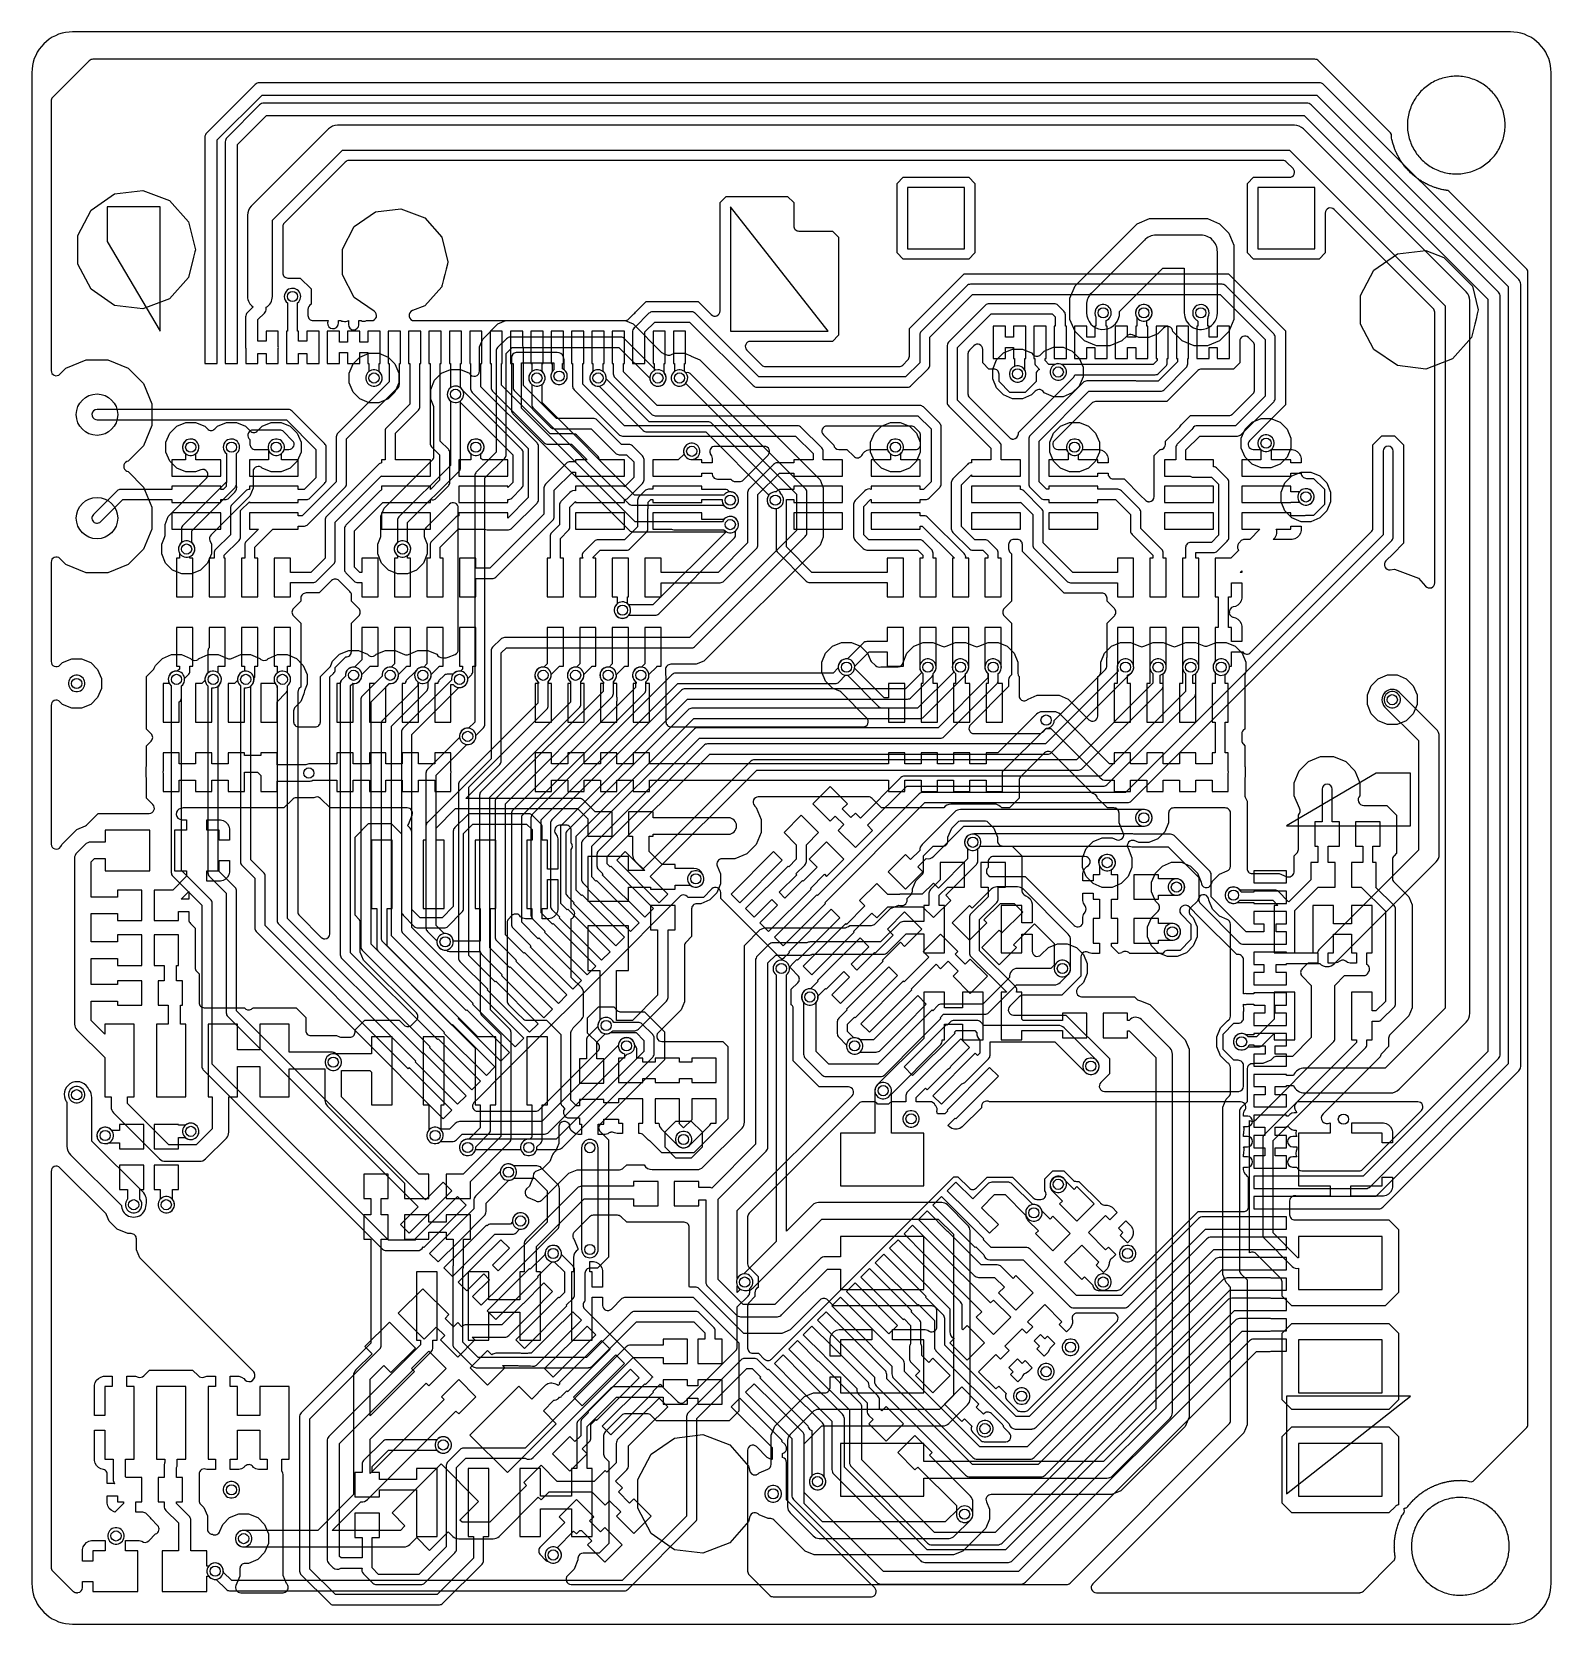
# Model space of a CAD drawing. Header units: millimetres. Extents: x 2.7 to 40, y 1.2 to 40.3.
import ezdxf

# ---------------------------------------------------------------- set-up
doc = ezdxf.new("R2010")
doc.units = ezdxf.units.MM

msp = doc.modelspace()

# ---------------------------------------------------------------- linework, layer by layer
at = {"layer": '16_copper'}
for points in [[(35.305, 1.974, 0.187839), (35.39, 2.01), (36.132, 2.752, 0.133555), (36.166, 2.818), (36.168, 2.827, 0.02702), (36.169, 2.844), (36.169, 2.87), (36.165, 2.898, 0.020237), (36.161, 2.912), (36.161, 2.926), (36.159, 2.954, 0.00337), (36.158, 2.957), (36.155, 2.97, 0.041622), (36.155, 2.997), (36.154, 3.011, 0.003672), (36.154, 3.014), (36.151, 3.026), (36.152, 3.038), (36.152, 3.066, 0.020069), (36.149, 3.08), (36.151, 3.095), (36.152, 3.123, 0.003097), (36.151, 3.125), (36.149, 3.14), (36.151, 3.152), (36.153, 3.18, 0.020786), (36.151, 3.194), (36.154, 3.206), (36.156, 3.234, 0.020995), (36.155, 3.25), (36.158, 3.263), (36.161, 3.291, 0.003387), (36.161, 3.294), (36.161, 3.308), (36.164, 3.32), (36.169, 3.347, 0.019989), (36.169, 3.362), (36.173, 3.375), (36.178, 3.403, 0.003491), (36.178, 3.405), (36.179, 3.418), (36.183, 3.43), (36.189, 3.457, 0.01915), (36.19, 3.471), (36.194, 3.482), (36.201, 3.51, 0.003397), (36.202, 3.512), (36.203, 3.527), (36.209, 3.54), (36.217, 3.567, 0.020042), (36.219, 3.582), (36.225, 3.593), (36.233, 3.62, 0.003542), (36.234, 3.622), (36.237, 3.636), (36.242, 3.647), (36.252, 3.673, 0.017667), (36.255, 3.686), (36.262, 3.699), (36.273, 3.725, 0.0029), (36.273, 3.727), (36.277, 3.742), (36.284, 3.752), (36.295, 3.778, 0.003723), (36.296, 3.78), (36.3, 3.792), (36.307, 3.803), (36.319, 3.829, 0.019138), (36.324, 3.842), (36.33, 3.851), (36.343, 3.876, 0.289238), (36.393, 4.015), (36.391, 4.025), (36.389, 4.035, -0.002055), (36.388, 4.046), (36.395, 4.045, 0.080321), (36.436, 4.056), (36.442, 4.06, 0.052161), (36.468, 4.078), (36.474, 4.083), (36.481, 4.09), (36.499, 4.112, 0.003287), (36.5, 4.115), (36.507, 4.126), (36.517, 4.135), (36.535, 4.157, 0.02072), (36.543, 4.169), (36.551, 4.176), (36.57, 4.197, 0.022458), (36.579, 4.211), (36.592, 4.22), (36.611, 4.241, 0.003372), (36.613, 4.243), (36.62, 4.253), (36.629, 4.26), (36.65, 4.279, 0.02092), (36.659, 4.291), (36.67, 4.299), (36.691, 4.317, 0.021318), (36.701, 4.329), (36.712, 4.336), (36.733, 4.354, 0.003452), (36.735, 4.356), (36.745, 4.366), (36.755, 4.372), (36.778, 4.39, 0.003966), (36.78, 4.392), (36.788, 4.4), (36.8, 4.407), (36.823, 4.423, 0.019902), (36.833, 4.433), (36.844, 4.439), (36.867, 4.454, 0.003369), (36.869, 4.456), (36.881, 4.466), (36.893, 4.472), (36.917, 4.486, 0.003802), (36.919, 4.488), (36.928, 4.496), (36.94, 4.501), (36.964, 4.514, 0.003566), (36.966, 4.516), (36.976, 4.524), (36.988, 4.528), (37.013, 4.541, 0.020002), (37.025, 4.55), (37.037, 4.554), (37.062, 4.566, 0.003328), (37.064, 4.568), (37.077, 4.576), (37.09, 4.58), (37.116, 4.591, 0.003541), (37.118, 4.593), (37.128, 4.599), (37.14, 4.602), (37.166, 4.613, 0.021012), (37.179, 4.62), (37.191, 4.623), (37.217, 4.632, 0.003616), (37.22, 4.633), (37.232, 4.64), (37.247, 4.643), (37.274, 4.652, 0.018626), (37.286, 4.657), (37.298, 4.659), (37.325, 4.667, 0.023099), (37.34, 4.674), (37.353, 4.675), (37.38, 4.682, 0.003636), (37.383, 4.683), (37.396, 4.688), (37.407, 4.689), (37.435, 4.695, 0.017611), (37.447, 4.699), (37.462, 4.7), (37.49, 4.705, 0.003086), (37.492, 4.706), (37.507, 4.71), (37.519, 4.711), (37.547, 4.714, 0.017788), (37.559, 4.718), (37.571, 4.718), (37.599, 4.721, 0.022841), (37.616, 4.724), (37.63, 4.724), (37.658, 4.726, 0.003336), (37.661, 4.726), (37.674, 4.729), (37.685, 4.728), (37.713, 4.729, 0.020666), (37.728, 4.731), (37.742, 4.73), (37.77, 4.73, 0.00359), (37.772, 4.73), (37.785, 4.732), (37.799, 4.73), (37.827, 4.729, 0.021233), (37.842, 4.73), (37.852, 4.728), (37.88, 4.726, 0.003635), (37.883, 4.726), (37.897, 4.727), (37.912, 4.724), (37.94, 4.721), (37.942, 4.721, 0.386005), (38.128, 4.748), (39.39, 6.01, 0.198912), (39.427, 6.1), (39.427, 34.4, 0.198912), (39.39, 34.49), (37.508, 36.372), (37.506, 36.373, 0.09057), (37.461, 36.401), (37.456, 36.403, 0.037811), (37.432, 36.408), (37.42, 36.41, 0.019941), (37.405, 36.41), (37.392, 36.414), (37.364, 36.42, 0.003131), (37.362, 36.42), (37.347, 36.421), (37.338, 36.424), (37.31, 36.431, 0.017467), (37.297, 36.432), (37.284, 36.437), (37.257, 36.444, 0.003201), (37.255, 36.445), (37.239, 36.447), (37.225, 36.452), (37.199, 36.461, 0.017828), (37.186, 36.463), (37.176, 36.467), (37.15, 36.476), (37.148, 36.477, 0.020334), (37.134, 36.48), (37.121, 36.486), (37.095, 36.496, 0.003322), (37.092, 36.497), (37.078, 36.5), (37.067, 36.507), (37.041, 36.518, 0.017778), (37.028, 36.521), (37.018, 36.527), (36.993, 36.539, 0.003419), (36.99, 36.54), (36.977, 36.544), (36.964, 36.552), (36.939, 36.565, 0.003444), (36.937, 36.566), (36.925, 36.57), (36.917, 36.576), (36.892, 36.59, 0.020832), (36.878, 36.595), (36.865, 36.605), (36.841, 36.619, 0.00324), (36.839, 36.62), (36.827, 36.626), (36.819, 36.632), (36.795, 36.647, 0.02039), (36.782, 36.654), (36.772, 36.662), (36.749, 36.678, 0.003411), (36.747, 36.68), (36.733, 36.687), (36.722, 36.697), (36.699, 36.714, 0.003547), (36.697, 36.715), (36.687, 36.721), (36.68, 36.728), (36.658, 36.746, 0.020722), (36.645, 36.754), (36.635, 36.764), (36.614, 36.783, 0.020901), (36.601, 36.791), (36.593, 36.801), (36.572, 36.82, 0.003402), (36.57, 36.821), (36.559, 36.829), (36.551, 36.839), (36.532, 36.859, 0.019148), (36.52, 36.867), (36.513, 36.877), (36.493, 36.898, 0.003289), (36.492, 36.9), (36.479, 36.909), (36.473, 36.919), (36.454, 36.94, 0.019349), (36.444, 36.95), (36.435, 36.962), (36.418, 36.984, 0.021267), (36.407, 36.995), (36.4, 37.005), (36.383, 37.028, 0.003337), (36.381, 37.03), (36.371, 37.04), (36.365, 37.051), (36.349, 37.074, 0.017683), (36.34, 37.083), (36.335, 37.094), (36.319, 37.118, 0.003385), (36.317, 37.12), (36.308, 37.131), (36.302, 37.143), (36.288, 37.167, 0.020096), (36.279, 37.179), (36.274, 37.189), (36.261, 37.213, 0.023469), (36.25, 37.227), (36.245, 37.241), (36.232, 37.267, 0.003512), (36.231, 37.269), (36.223, 37.279), (36.22, 37.289), (36.208, 37.315, 0.021122), (36.2, 37.328), (36.196, 37.34), (36.185, 37.365, 0.019916), (36.177, 37.378), (36.173, 37.393), (36.163, 37.419, 0.002956), (36.162, 37.421), (36.155, 37.434), (36.153, 37.444), (36.144, 37.47, 0.003872), (36.142, 37.473), (36.137, 37.484), (36.134, 37.498), (36.126, 37.525, 0.020621), (36.119, 37.538), (36.118, 37.55, 0.017042), (36.115, 37.561), (36.11, 37.577, 0.003586), (36.109, 37.58), (36.103, 37.593), (36.102, 37.607), (36.095, 37.634, 0.003661), (36.094, 37.637), (36.09, 37.648), (36.089, 37.66), (36.084, 37.688, 0.003487), (36.083, 37.691), (36.079, 37.702, 0.302285), (36.032, 37.848), (34.29, 39.59, 0.198912), (34.2, 39.627), (4.2, 39.627, 0.198912), (4.11, 39.59), (3.21, 38.69, 0.198912), (3.173, 38.6), (3.173, 31.983, 0.668179), (3.39, 31.894), (3.537, 32.041), (4.032, 32.246), (4.568, 32.246), (5.063, 32.041), (5.441, 31.663), (5.646, 31.168), (5.646, 30.632), (5.441, 30.137), (5.063, 29.759, 0.640812), (5.002, 29.533), (5.007, 29.529, 0.105733), (5.063, 29.501), (5.441, 29.123), (5.646, 28.628), (5.646, 28.092), (5.441, 27.597), (5.063, 27.219), (4.568, 27.014), (4.032, 27.014), (3.537, 27.219), (3.39, 27.366, 0.668179), (3.173, 27.277), (3.173, 24.839, 0.668185), (3.39, 24.749), (3.456, 24.815), (3.679, 24.908), (3.921, 24.908), (4.144, 24.815), (4.315, 24.644), (4.408, 24.421), (4.408, 24.179), (4.315, 23.956), (4.144, 23.785), (3.921, 23.692), (3.679, 23.692), (3.456, 23.785), (3.39, 23.851, 0.668185), (3.173, 23.761), (3.173, 20.356, 0.74326), (3.405, 20.286), (3.413, 20.297, 0.088651), (3.433, 20.345), (3.805, 20.717), (4.016, 20.804, 0.098494), (4.057, 20.832), (4.332, 21.106), (5.581, 21.106, 0.668179), (5.671, 21.323), (5.514, 21.481), (5.514, 21.97, 0.054832), (5.51, 21.998), (5.51, 22.252, 0.052307), (5.514, 22.278), (5.514, 22.767), (5.63, 22.884, 0.414214), (5.63, 23.064), (5.514, 23.181), (5.514, 24.467), (5.678, 24.632, 0.098494), (5.705, 24.673), (5.735, 24.744), (5.906, 24.915), (6.129, 25.008), (6.371, 25.008), (6.594, 24.915, 0.333136), (6.74, 24.869), (6.752, 24.874, 0.117093), (6.806, 24.915), (7.029, 25.008), (7.271, 25.008), (7.501, 24.912, 0.198912), (7.599, 24.912), (7.829, 25.008), (8.071, 25.008), (8.294, 24.915, 0.33315), (8.44, 24.869), (8.452, 24.874, 0.116989), (8.506, 24.915), (8.729, 25.008), (8.971, 25.008), (9.194, 24.915), (9.365, 24.744), (9.458, 24.521), (9.458, 24.279), (9.391, 24.119, 0.122277), (9.381, 24.048), (9.3, 23.853), (9.164, 23.716, 0.198912), (9.126, 23.626), (9.126, 23.36, 0.414214), (9.253, 23.233), (9.657, 23.233, 0.414214), (9.784, 23.36), (9.784, 24.467), (10.013, 24.697, 0.098494), (10.041, 24.738), (10.085, 24.844), (10.256, 25.015), (10.479, 25.108), (10.721, 25.108), (10.944, 25.015, 0.333136), (11.09, 24.969), (11.102, 24.974, 0.117093), (11.156, 25.015), (11.379, 25.108), (11.621, 25.108), (11.851, 25.012, 0.198912), (11.949, 25.012), (12.179, 25.108), (12.421, 25.108), (12.644, 25.015, 0.326731), (12.78, 24.931), (12.87, 24.931, 0.098497), (12.919, 24.941), (13.09, 25.012, 0.303347), (13.169, 25.13), (13.169, 28.61, 0.668179), (12.952, 28.7), (12.369, 28.117, 0.198912), (12.331, 28.027), (12.331, 27.93, 0.098491), (12.341, 27.881), (12.408, 27.721), (12.408, 27.479), (12.315, 27.256), (12.144, 27.085), (11.921, 26.992), (11.679, 26.992), (11.456, 27.085), (11.285, 27.256), (11.192, 27.479), (11.192, 27.721), (11.259, 27.881, 0.098491), (11.269, 27.93), (11.269, 28.406), (11.35, 28.601), (12.531, 29.783, 0.198912), (12.569, 29.873), (12.569, 31.07, 0.098491), (12.559, 31.119), (12.492, 31.279), (12.492, 31.521), (12.585, 31.744), (12.756, 31.915), (12.979, 32.008), (13.221, 32.008), (13.444, 31.915, 0.794251), (13.692, 31.974), (13.692, 32.562), (13.773, 32.757), (14.143, 33.127), (14.338, 33.208), (17.27, 33.208), (17.465, 33.127), (18.162, 32.43, 0.0985), (18.203, 32.403), (18.287, 32.368, 0.198903), (18.384, 32.368), (18.479, 32.408), (18.721, 32.408), (18.881, 32.341), (18.884, 32.34), (19.101, 32.25), (22.05, 29.301), (22.131, 29.106), (22.131, 27.894), (22.05, 27.699), (19.201, 24.85), (19.006, 24.769), (18.385, 24.769, 0.414214), (18.258, 24.642), (18.258, 24.529, 0.087475), (18.267, 24.483), (18.267, 23.36, 0.414214), (18.394, 23.233), (23.108, 23.233, 0.668179), (23.198, 23.45), (22.558, 24.091, 0.098494), (22.516, 24.118), (22.356, 24.185), (22.185, 24.356), (22.092, 24.579), (22.092, 24.821), (22.185, 25.044), (22.356, 25.215), (22.579, 25.308), (22.821, 25.308), (23.044, 25.215), (23.215, 25.044), (23.282, 24.884, 0.098494), (23.309, 24.842), (23.414, 24.737, 0.261612), (23.541, 24.705), (23.965, 24.705, 0.347864), (24.091, 24.817), (24.185, 25.044), (24.356, 25.215), (24.579, 25.308), (24.821, 25.308), (25.051, 25.212, 0.198912), (25.149, 25.212), (25.379, 25.308), (25.621, 25.308), (25.851, 25.212, 0.198912), (25.949, 25.212), (26.179, 25.308), (26.421, 25.308), (26.644, 25.215), (26.815, 25.044), (26.908, 24.821), (26.908, 24.568, 0.112301), (26.912, 24.512), (26.917, 24.502, 0.066175), (26.937, 24.468), (26.937, 23.999, 0.439436), (27.075, 23.873), (27.082, 23.874, 0.160385), (27.161, 23.917), (27.385, 24.01), (27.919, 24.01), (28.143, 23.917), (28.651, 23.409, 0.668179), (28.868, 23.499), (28.868, 24.467, 0.304425), (28.942, 24.595), (28.942, 24.821), (29.035, 25.044), (29.206, 25.215), (29.429, 25.308), (29.671, 25.308), (29.901, 25.212, 0.198912), (29.999, 25.212), (30.229, 25.308), (30.471, 25.308), (30.701, 25.212, 0.198912), (30.799, 25.212), (31.029, 25.308), (31.271, 25.308), (31.476, 25.222, 0.198923), (31.574, 25.222), (31.779, 25.308), (32.021, 25.308), (32.244, 25.215), (32.415, 25.044), (32.508, 24.821), (32.508, 24.579, 0.186915), (32.48, 24.488), (32.48, 23.181, 0.30491), (32.405, 23.053), (32.405, 22.895, 0.198912), (32.443, 22.805), (32.48, 22.767), (32.48, 22.278, 0.054832), (32.484, 22.25), (32.484, 21.996, 0.052307), (32.48, 21.97), (32.48, 21.559, 0.098497), (32.49, 21.511), (32.533, 21.406), (32.533, 19.758, 0.414214), (32.66, 19.631), (33.322, 19.631), (33.497, 19.559, 0.055545), (33.524, 19.551), (33.526, 19.551, 0.495794), (33.694, 19.698), (33.694, 20.068), (33.756, 20.131, 0.198912), (33.794, 20.221), (33.794, 21.068, 0.366431), (33.82, 21.235), (33.694, 21.54), (33.694, 21.86), (33.816, 22.157), (34.043, 22.384), (34.34, 22.506), (34.66, 22.506), (34.957, 22.384), (35.184, 22.157), (35.306, 21.86), (35.306, 21.54, 0.691437), (35.4, 21.306), (35.968, 21.306), (36.206, 21.068), (36.206, 20.132), (36.144, 20.069, 0.198912), (36.106, 19.979), (36.106, 19.509, 0.198912), (36.144, 19.419), (36.506, 19.056), (36.587, 18.861), (36.587, 16.334), (36.506, 16.138), (36.048, 15.679, 0.198912), (36.01, 15.589), (36.01, 15.381), (35.846, 15.216, 0.055545), (35.828, 15.194), (35.822, 15.182, 0.091684), (35.8, 15.132), (34.399, 13.731, 0.89944), (34.571, 13.514), (34.571, 13.26), (33.8, 13.26), (33.8, 11.96), (34.571, 11.96), (34.571, 11.706), (33.767, 11.706, 0.563147), (33.579, 11.591), (33.579, 11.253, 0.414214), (33.706, 11.126), (36.018, 11.126), (36.256, 10.888), (36.256, 9.347), (35.923, 9.014), (33.632, 9.014), (33.394, 9.252), (33.394, 9.606, 0.198912), (33.356, 9.696), (32.765, 10.287, 0.387807), (32.596, 10.321), (32.596, 13.566, 0.352243), (32.765, 13.6), (34.652, 15.487, 0.198912), (34.69, 15.577), (34.69, 16.886), (34.928, 17.124), (35.398, 17.124, 0.284784), (35.511, 17.194), (35.516, 17.207, 0.414546), (35.477, 17.401), (35.477, 17.683), (35.604, 17.683), (35.604, 18.851), (35.096, 18.851), (35.096, 18.394), (34.654, 18.394), (34.654, 18.851), (34.146, 18.851), (34.146, 17.683), (34.273, 17.683), (34.273, 17.429), (34.111, 17.429, 0.26213), (33.991, 17.395), (33.886, 17.29, 0.414214), (33.886, 17.11), (34.11, 16.886), (34.11, 15.604), (33.649, 15.143), (33.264, 15.143, 0.198912), (33.174, 15.105), (33.118, 15.05), (32.922, 14.969), (32.73, 14.969, 0.055544), (32.702, 14.965), (32.689, 14.961, 0.471794), (32.533, 14.813), (32.533, 14.027), (32.383, 13.876, 0.198912), (32.346, 13.787), (32.346, 9.893, 0.198912), (32.383, 9.804), (32.533, 9.653), (32.533, 6.094), (32.452, 5.898), (28.744, 2.19, 0.668179), (28.834, 1.973), (35.3, 1.973)], [(28.838, 32.587), (28.54, 32.711), (28.311, 32.94), (28.187, 33.238), (28.187, 33.762), (28.311, 34.06), (29.84, 35.589), (30.138, 35.713), (31.562, 35.713), (31.86, 35.589), (32.089, 35.36), (32.213, 35.062), (32.213, 33.238), (32.089, 32.94), (31.86, 32.711), (31.562, 32.587), (31.238, 32.587), (30.94, 32.711), (30.711, 32.94, 0.658857), (30.485, 33.026), (30.344, 32.885), (30.121, 32.792), (29.879, 32.792), (29.719, 32.859, 0.303357), (29.581, 32.831), (29.46, 32.711), (29.162, 32.587)], [(31.467, 32.999, 0.366487), (31.806, 33.4), (31.806, 34.9, 0.414214), (31.4, 35.306), (30.3, 35.306, 0.198912), (30.013, 35.187), (28.713, 33.887, 0.198912), (28.594, 33.6), (28.594, 33.4, 0.920803), (29.401, 33.333), (29.406, 33.4), (29.406, 33.432), (30.468, 34.494), (30.994, 34.494), (30.994, 33.4), (30.997, 33.35), (31.006, 33.3), (31.021, 33.252), (31.043, 33.207), (31.069, 33.164), (31.101, 33.125), (31.137, 33.09), (31.178, 33.06), (31.222, 33.035), (31.268, 33.016), (31.317, 33.002), (31.367, 32.995), (31.417, 32.994)], [(13.459, 22.807, 0.363265), (13.6, 23.024), (13.788, 23.212, 0.198912), (13.825, 23.3), (13.825, 29.348), (14.311, 29.835, 0.198912), (14.348, 29.923), (14.348, 32.404), (14.496, 32.552), (17.112, 32.552), (17.869, 31.795, 0.939724), (18.272, 31.78), (18.272, 31.82, 0.457218), (18.022, 31.996), (17.252, 32.765, 0.198912), (17.164, 32.802), (14.444, 32.802, 0.198912), (14.355, 32.765), (14.135, 32.545, 0.198912), (14.098, 32.456), (14.098, 29.975), (13.612, 29.488, 0.198912), (13.575, 29.4), (13.575, 23.352), (13.424, 23.2), (13.42, 23.201), (13.38, 23.201), (13.341, 23.193), (13.305, 23.178), (13.272, 23.156), (13.244, 23.128), (13.222, 23.095), (13.207, 23.059), (13.199, 23.02), (13.199, 22.98), (13.207, 22.941), (13.222, 22.905), (13.244, 22.872), (13.272, 22.844), (13.305, 22.822), (13.341, 22.807), (13.38, 22.799), (13.42, 22.799)], [(26.779, 31.292), (26.556, 31.385), (26.385, 31.556), (26.292, 31.779), (26.292, 32.021), (26.385, 32.244), (26.556, 32.415), (26.779, 32.508), (27.021, 32.508), (27.244, 32.415), (27.287, 32.372, 0.414219), (27.466, 32.372), (27.556, 32.462), (27.779, 32.554), (28.021, 32.554), (28.244, 32.462), (28.415, 32.291), (28.508, 32.068), (28.508, 31.826), (28.415, 31.603), (28.244, 31.432), (28.021, 31.339), (27.779, 31.339), (27.556, 31.432, 0.550842), (27.334, 31.474), (27.244, 31.385), (27.021, 31.292)], [(14.587, 32.424, 0.383241), (14.475, 32.3), (14.475, 31.006, 0.198912), (14.512, 30.917), (17.371, 28.058, 0.198912), (17.459, 28.022), (19.72, 28.022), (19.72, 27.999), (17.947, 26.227), (17.357, 26.227, 0.909744), (17.022, 26.005), (17.044, 25.972, 0.475246), (17.357, 25.973), (18, 25.973, 0.198912), (18.09, 26.01), (19.937, 27.857, 0.198912), (19.974, 27.947), (19.974, 28.043, 0.909744), (19.751, 28.378), (19.719, 28.356, 0.130438), (19.659, 28.272), (17.511, 28.272), (14.725, 31.058), (14.725, 32.175), (15.519, 32.175), (15.519, 32.002, 0.915179), (15.739, 31.666), (15.772, 31.688, 0.478887), (15.769, 32.002), (15.769, 32.256, 0.138936), (15.75, 32.322), (15.746, 32.327, 0.361011), (15.6, 32.425), (14.6, 32.425)], [(12.408, 20.883, 0.18534), (12.375, 20.8), (12.375, 20.451), (12.311, 20.451), (12.311, 18.775), (12.819, 18.775), (12.819, 20.451), (12.625, 20.451), (12.625, 20.748), (13.102, 21.225), (16.098, 21.225), (16.35, 20.973), (16.35, 20.55), (16.95, 20.55), (16.95, 21.15), (16.527, 21.15), (16.238, 21.438, 0.198912), (16.15, 21.475), (13.352, 21.475), (14.188, 22.312, 0.198912), (14.225, 22.4), (14.225, 25.048), (14.352, 25.175), (18.9, 25.175, 0.198912), (18.988, 25.212), (21.688, 27.912, 0.198912), (21.725, 28), (21.725, 29, 0.198912), (21.688, 29.088), (18.888, 31.888, 0.285908), (18.756, 31.928), (18.728, 31.956, 1), (18.472, 31.644), (18.505, 31.622, 0.303346), (18.728, 31.644), (18.754, 31.669), (21.475, 28.948), (21.475, 28.052), (18.848, 25.425), (14.3, 25.425, 0.198912), (14.212, 25.388), (14.012, 25.188, 0.198912), (13.975, 25.1), (13.975, 22.452), (12.412, 20.888)], [(19.905, 28.607, 1), (19.788, 28.993), (19.751, 28.978, 0.103369), (19.688, 28.925), (17.499, 28.925), (15.225, 31.199), (15.225, 31.642, 0.915179), (15.005, 31.978), (14.972, 31.956, 0.478887), (14.975, 31.642), (14.975, 31.147, 0.198912), (15.012, 31.058), (17.358, 28.712, 0.198912), (17.447, 28.675), (19.688, 28.675), (19.691, 28.672), (19.719, 28.644), (19.751, 28.622), (19.788, 28.607), (19.827, 28.599), (19.867, 28.599)], [(21.012, 28.607, 0.534511), (21.109, 28.928), (21.081, 28.956, 0.179803), (21.042, 29.035), (19.388, 30.688, 0.198912), (19.3, 30.725), (17.852, 30.725), (16.8, 31.776, 0.915186), (16.407, 31.859), (16.399, 31.82, 0.478888), (16.624, 31.6), (17.712, 30.512, 0.198912), (17.8, 30.475), (19.248, 30.475), (20.796, 28.927), (20.775, 28.895), (20.76, 28.859), (20.752, 28.82), (20.752, 28.78), (20.76, 28.741), (20.775, 28.705), (20.797, 28.672), (20.825, 28.644), (20.858, 28.622), (20.895, 28.607), (20.933, 28.599), (20.973, 28.599)], [(11.859, 27.407, 0.605959), (11.925, 27.758), (11.925, 28.248), (13.188, 29.512, 0.198912), (13.225, 29.6), (13.225, 31.242, 0.915179), (13.005, 31.578), (12.972, 31.556, 0.478887), (12.975, 31.242), (12.975, 29.652), (11.712, 28.388, 0.198912), (11.675, 28.3), (11.675, 27.758), (11.672, 27.756), (11.644, 27.728), (11.622, 27.695), (11.607, 27.659), (11.599, 27.62), (11.599, 27.58), (11.607, 27.541), (11.622, 27.505), (11.644, 27.472), (11.672, 27.444), (11.705, 27.422), (11.741, 27.407), (11.78, 27.399), (11.82, 27.399)], [(6.379, 26.992), (6.156, 27.085), (5.985, 27.256), (5.892, 27.479), (5.892, 27.721), (5.959, 27.881, 0.098491), (5.969, 27.93), (5.969, 28.206), (6.05, 28.401), (6.217, 28.568), (6.986, 29.338, 0.820678), (6.848, 29.545), (6.721, 29.492), (6.479, 29.492), (6.256, 29.585), (6.085, 29.756), (5.992, 29.979), (5.992, 30.221), (6.085, 30.444), (6.256, 30.615), (6.479, 30.708), (6.721, 30.708), (6.944, 30.615), (7.01, 30.549, 0.414219), (7.19, 30.549), (7.256, 30.615), (7.479, 30.708), (7.721, 30.708), (7.944, 30.615), (8.06, 30.499, 0.414219), (8.24, 30.499), (8.356, 30.615), (8.579, 30.708), (8.821, 30.708), (9.044, 30.615), (9.215, 30.444), (9.308, 30.221), (9.308, 29.979), (9.215, 29.756), (9.044, 29.585), (8.821, 29.492), (8.579, 29.492), (8.356, 29.585, 0.699273), (8.131, 29.503), (8.131, 29.094), (8.05, 28.899), (7.099, 27.947, 0.303353), (7.071, 27.809), (7.108, 27.721), (7.108, 27.479), (7.015, 27.256), (6.844, 27.085), (6.621, 26.992)], [(6.559, 27.407, 0.605959), (6.625, 27.758), (6.625, 28.048), (7.688, 29.112, 0.198912), (7.725, 29.2), (7.725, 29.942, 0.915179), (7.505, 30.278), (7.472, 30.256, 0.478887), (7.475, 29.942), (7.475, 29.252), (6.412, 28.188, 0.198912), (6.375, 28.1), (6.375, 27.758), (6.372, 27.756), (6.344, 27.728), (6.322, 27.695), (6.307, 27.659), (6.299, 27.62), (6.299, 27.58), (6.307, 27.541), (6.322, 27.505), (6.344, 27.472), (6.372, 27.444), (6.405, 27.422), (6.441, 27.407), (6.48, 27.399), (6.52, 27.399)], [(10.59, 24.299, 0.975437), (10.62, 24.701), (10.58, 24.701, 0.419885), (10.4, 24.476), (10.302, 24.379, 0.180694), (10.266, 24.299), (10.19, 24.299), (10.19, 23.349), (10.59, 23.349)], [(11.39, 24.213), (11.476, 24.3, 0.915193), (11.559, 24.693), (11.52, 24.701, 0.478888), (11.3, 24.476), (11.122, 24.299), (10.99, 24.299), (10.99, 23.349), (11.39, 23.349)], [(12.19, 24.299), (12.176, 24.299), (12.201, 24.324, 0.916478), (12.428, 24.656), (12.395, 24.678, 0.303346), (12.172, 24.656), (12.144, 24.628, 0.093244), (12.112, 24.588), (11.902, 24.379, 0.180701), (11.866, 24.299), (11.79, 24.299), (11.79, 23.349), (12.19, 23.349)], [(15.46, 24.299), (15.385, 24.299), (15.385, 24.351, 0.975019), (15.122, 24.656), (15.094, 24.628, 0.438403), (15.135, 24.335), (15.135, 24.299), (15.06, 24.299), (15.06, 23.349), (15.46, 23.349)], [(28.93, 21.98, 0.198912), (29.074, 21.921), (29.274, 21.921), (29.274, 21.649), (29.674, 21.649), (29.674, 21.921), (30.074, 21.921), (30.074, 21.649), (30.474, 21.649), (30.474, 21.921), (30.874, 21.921), (30.874, 21.649), (31.274, 21.649), (31.274, 21.921), (31.674, 21.921), (31.674, 21.649), (32.074, 21.649), (32.074, 22.089, 0.086974), (32.074, 22.159), (32.074, 22.599), (31.999, 22.599), (31.999, 23.349), (32.074, 23.349), (32.074, 24.299), (31.999, 24.299), (31.999, 24.524, 0.989131), (31.805, 24.878), (31.772, 24.856, 0.425032), (31.749, 24.566), (31.749, 24.299), (31.674, 24.299), (31.674, 23.349), (31.749, 23.349), (31.749, 22.599), (31.674, 22.599), (31.674, 22.327), (31.274, 22.327), (31.274, 22.599), (30.874, 22.599), (30.874, 22.327), (30.474, 22.327), (30.474, 22.599), (30.074, 22.599), (30.074, 22.327), (29.674, 22.327), (29.674, 22.599), (29.274, 22.599), (29.274, 22.327), (29.158, 22.327), (27.942, 23.544, 0.198912), (27.798, 23.603), (27.507, 23.603, 0.198912), (27.363, 23.544), (26.418, 22.599), (26.131, 22.599), (26.131, 22.327), (25.731, 22.327), (25.731, 22.599), (25.331, 22.599), (25.331, 22.327), (24.931, 22.327), (24.931, 22.599), (24.531, 22.599), (24.531, 22.327), (24.131, 22.327), (24.131, 22.599), (23.731, 22.599), (23.731, 22.327), (17.86, 22.327), (17.86, 22.599), (17.46, 22.599), (17.46, 22.327), (17.06, 22.327), (17.06, 22.599), (16.66, 22.599), (16.66, 22.327), (16.26, 22.327), (16.26, 22.599), (15.86, 22.599), (15.86, 22.327), (15.46, 22.327), (15.46, 22.599), (15.06, 22.599), (15.06, 22.159, 0.086974), (15.06, 22.089), (15.06, 21.649), (15.46, 21.649), (15.46, 21.921), (15.86, 21.921), (15.86, 21.649), (16.26, 21.649), (16.26, 21.921), (16.66, 21.921), (16.66, 21.649), (17.06, 21.649), (17.06, 21.921), (17.46, 21.921), (17.46, 21.649), (17.86, 21.649), (17.86, 21.921), (23.731, 21.921), (23.731, 21.649), (24.131, 21.649), (24.131, 21.921), (24.531, 21.921), (24.531, 21.649), (24.931, 21.649), (24.931, 21.921), (25.331, 21.921), (25.331, 21.649), (25.731, 21.649), (25.731, 21.921), (26.131, 21.921), (26.131, 21.649), (26.531, 21.649), (26.531, 22.089, 0.063114), (26.534, 22.14), (27.591, 23.197), (27.714, 23.197)], [(16.26, 24.299), (16.175, 24.299), (16.175, 24.342, 0.915179), (15.955, 24.678), (15.922, 24.656, 0.478887), (15.925, 24.342), (15.925, 24.299), (15.86, 24.299), (15.86, 23.349), (16.26, 23.349)], [(17.06, 23.857, 0.242221), (17.06, 23.97), (17.06, 24.299), (16.985, 24.299), (16.985, 24.351, 0.975019), (16.722, 24.656), (16.694, 24.628, 0.438403), (16.735, 24.335), (16.735, 24.299), (16.66, 24.299), (16.66, 23.349), (17.06, 23.349)], [(17.86, 24.299), (17.785, 24.299), (17.785, 24.351, 0.975019), (17.522, 24.656), (17.494, 24.628, 0.438403), (17.535, 24.335), (17.535, 24.299), (17.46, 24.299), (17.46, 23.349), (17.86, 23.349)], [(24.131, 24.299), (23.731, 24.299), (23.731, 23.949), (23.628, 23.949), (22.9, 24.676, 0.915186), (22.507, 24.759), (22.499, 24.72, 0.478888), (22.724, 24.5), (23.488, 23.736, 0.198912), (23.576, 23.699), (23.731, 23.699), (23.731, 23.349), (24.131, 23.349)], [(24.931, 24.299), (24.825, 24.299), (24.825, 24.542, 0.915179), (24.605, 24.878), (24.572, 24.856, 0.478887), (24.575, 24.542), (24.575, 24.299), (24.531, 24.299), (24.531, 23.349), (24.931, 23.349)], [(25.731, 24.299), (25.625, 24.299), (25.625, 24.542, 0.915179), (25.405, 24.878), (25.372, 24.856, 0.478887), (25.375, 24.542), (25.375, 24.299), (25.331, 24.299), (25.331, 23.349), (25.731, 23.349)], [(26.531, 24.299), (26.425, 24.299), (26.425, 24.542, 0.915179), (26.205, 24.878), (26.172, 24.856, 0.478887), (26.175, 24.542), (26.175, 24.299), (26.131, 24.299), (26.131, 23.349), (26.531, 23.349)], [(29.674, 24.299), (29.599, 24.299), (29.599, 24.505, 0.928854), (29.53, 24.901), (29.491, 24.893, 0.303349), (29.349, 24.72), (29.349, 24.68, 0.105878), (29.349, 24.624), (29.349, 24.299), (29.274, 24.299), (29.274, 23.349), (29.674, 23.349)], [(30.474, 24.299), (30.399, 24.299), (30.399, 24.505, 0.928854), (30.33, 24.901), (30.291, 24.893, 0.303349), (30.149, 24.72), (30.149, 24.68, 0.105878), (30.149, 24.624), (30.149, 24.299), (30.074, 24.299), (30.074, 23.349), (30.474, 23.349)], [(31.274, 24.299), (31.199, 24.299), (31.199, 24.505, 0.928854), (31.13, 24.901), (31.091, 24.893, 0.303349), (30.949, 24.72), (30.949, 24.68, 0.105878), (30.949, 24.624), (30.949, 24.299), (30.874, 24.299), (30.874, 23.349), (31.274, 23.349)], [(6.32, 23.847, 0.252815), (6.375, 23.954), (6.375, 24.242, 0.915179), (6.155, 24.578), (6.122, 24.556, 0.367374), (6.076, 24.299), (5.92, 24.299), (5.92, 23.349), (6.32, 23.349)], [(7.12, 24.193, 0.927473), (7.209, 24.593), (7.17, 24.601, 0.478888), (6.95, 24.376), (6.872, 24.299), (6.72, 24.299), (6.72, 23.349), (7.12, 23.349)], [(7.92, 24.193, 0.927473), (8.009, 24.593), (7.97, 24.601, 0.478888), (7.75, 24.376), (7.672, 24.299), (7.52, 24.299), (7.52, 23.349), (7.92, 23.349)], [(8.72, 23.847), (8.938, 24.066, 0.198912), (8.975, 24.154), (8.975, 24.242, 0.915179), (8.755, 24.578), (8.722, 24.556, 0.367374), (8.676, 24.299), (8.32, 24.299), (8.32, 23.349), (8.72, 23.349)], [(8.72, 24.245, 0.007866), (8.725, 24.242), (8.725, 24.206), (8.72, 24.201)], [(12.99, 24.275), (13.042, 24.275, 0.915179), (13.378, 24.495), (13.356, 24.528, 0.478887), (13.042, 24.525), (12.9, 24.525, 0.198908), (12.812, 24.488), (12.702, 24.379, 0.180712), (12.666, 24.299), (12.59, 24.299), (12.59, 23.349), (12.99, 23.349)], [(26.471, 21.282, 0.185945), (26.336, 21.335), (25.264, 21.335, 0.257405), (25.088, 21.243), (23.562, 21.243), (23.328, 21.477, 0.198912), (23.238, 21.514), (20.533, 21.514, 0.647807), (20.438, 21.303), (20.443, 21.298), (20.484, 21.257), (20.606, 20.96), (20.606, 20.64), (20.484, 20.343), (20.257, 20.116), (19.96, 19.994), (19.645, 19.994, 0.534518), (19.528, 19.818), (19.61, 19.621), (19.61, 19.379), (19.517, 19.155), (19.345, 18.983), (19.121, 18.89), (19.024, 18.89, 0.414214), (18.897, 18.763), (18.897, 18.082), (18.762, 17.946, 0.198912), (18.724, 17.856), (18.724, 16.485), (18.643, 16.289), (18.078, 15.723, 0.668179), (18.167, 15.506), (19.668, 15.506), (19.788, 15.386), (19.788, 13.609), (18.949, 12.77), (18.168, 12.77, 0.007654), (18.165, 12.773), (17.881, 13.056, 0.086019), (17.843, 13.082), (17.716, 13.209, 0.246853), (17.603, 13.246), (17.603, 13.5), (17.7, 13.5), (17.7, 14.1), (17.1, 14.1), (17.1, 14.003), (16.742, 14.003), (16.742, 14.081), (16.142, 14.081), (16.142, 13.931), (16.069, 13.931), (15.936, 14.064), (15.936, 15.73, 0.087344), (15.949, 15.78), (15.953, 15.783, 0.124231), (15.99, 15.844), (16.158, 16.012), (16.158, 16.012), (16.189, 16.043, 0.261101), (16.24, 16.167), (16.24, 16.732, 0.198912), (16.203, 16.822), (15.944, 17.082), (15.944, 18.518, 0.548574), (15.985, 18.74), (15.944, 18.782), (15.944, 20.22, 0.225457), (15.969, 20.326), (15.967, 20.338, 0.079439), (15.944, 20.38), (15.944, 20.692, 0.414214), (15.817, 20.819), (15.657, 20.819, 0.594673), (15.56, 20.611), (15.596, 20.549), (15.613, 20.485), (15.613, 19.74), (15.359, 19.74), (15.359, 20.451), (15.23, 20.451), (15.23, 20.768, 0.198912), (15.193, 20.856), (14.988, 21.061, 0.198912), (14.9, 21.098), (13.473, 21.098, 0.198912), (13.385, 21.061), (13.083, 20.759, 0.198912), (13.046, 20.671), (13.046, 18.822), (12.772, 18.548), (12.23, 18.548), (12.026, 18.752), (12.026, 20.656, 0.198912), (11.989, 20.744), (11.92, 20.813, 0.194091), (11.968, 20.903), (12.035, 21.067, 0.534518), (11.918, 21.243), (10.022, 21.243), (9.789, 21.475, 0.234643), (9.682, 21.511), (9.675, 21.509, 0.097002), (9.621, 21.49), (9.189, 21.49, 0.198912), (9.099, 21.453), (8.888, 21.243), (6.416, 21.243, 0.094191), (6.369, 21.233), (6.361, 21.23, 0.93572), (6.381, 20.954), (6.5, 20.954), (6.5, 20.7), (6.2, 20.7), (6.2, 19.7), (6.5, 19.7), (6.5, 19.566), (6.159, 19.225), (5.7, 19.225), (5.7, 18.475), (6.3, 18.475), (6.3, 18.7), (6.554, 18.7), (6.554, 18.498, 0.198912), (6.591, 18.409), (6.706, 18.293), (6.706, 17.321, 0.198917), (6.744, 17.231), (6.806, 17.168), (6.806, 16.465, 0.414214), (6.933, 16.338), (7.917, 16.338, 0.398629), (8.09, 16.303), (8.112, 16.32, 0.040457), (8.131, 16.338), (9.187, 16.338), (9.425, 16.1), (9.425, 15.779, 0.414214), (9.552, 15.652), (10.179, 15.652), (10.257, 15.619, 0.098491), (10.306, 15.61), (10.508, 15.61, 0.414214), (10.635, 15.737), (10.635, 15.794), (10.873, 16.032), (11.717, 16.032), (11.84, 15.909, 0.414214), (12.02, 15.909), (12.14, 16.029, 0.414214), (12.14, 16.209), (10.845, 17.504), (10.764, 17.699), (10.764, 18.425, 0.198912), (10.726, 18.515), (10.635, 18.606), (10.635, 20.524), (10.968, 20.858), (11.522, 20.858), (11.776, 20.604), (11.776, 18.7, 0.198912), (11.813, 18.612), (12.09, 18.334, 0.198912), (12.178, 18.298), (12.823, 18.298, 0.198912), (12.912, 18.334), (13.259, 18.682, 0.198912), (13.296, 18.77), (13.296, 20.619), (13.525, 20.848), (14.848, 20.848), (14.98, 20.716), (14.98, 20.451), (14.851, 20.451), (14.851, 18.775), (14.978, 18.775), (14.978, 18.521), (14.818, 18.521), (14.753, 18.538), (14.695, 18.572, 0.504129), (14.488, 18.599), (14.404, 18.515, 0.198908), (14.366, 18.425), (14.366, 16.508, 0.198912), (14.404, 16.418), (14.624, 16.198), (14.624, 16.198), (14.753, 16.069, 0.198917), (14.843, 16.032), (15.332, 16.032), (15.686, 15.678), (15.686, 14.012, 0.198912), (15.723, 13.924), (15.781, 13.865, 0.010141), (15.779, 13.861), (15.774, 13.848, 0.621011), (15.892, 13.631), (16.142, 13.631), (16.142, 13.481), (16.197, 13.481), (16.197, 13.227), (16.109, 13.227), (16.044, 13.244), (15.986, 13.278), (15.939, 13.325), (15.905, 13.383, 0.991687), (15.642, 13.444), (15.641, 13.442, 0.054147), (15.638, 13.414), (15.638, 12.999), (15.557, 12.803, 0.238945), (15.475, 12.707), (15.415, 12.562), (15.244, 12.391), (15.086, 12.326, 0.201007), (15.018, 12.256), (15.013, 12.245, 0.111712), (15.008, 12.179), (14.915, 11.956), (14.846, 11.887, 0.534515), (14.888, 11.68), (15.044, 11.615, 0.415932), (15.224, 11.615), (15.708, 12.099), (15.883, 12.274), (16.089, 12.359), (17.131, 12.359, 0.198917), (17.221, 12.396), (17.305, 12.479), (17.733, 12.479, 0.298395), (17.933, 12.363), (19.034, 12.363, 0.198912), (19.177, 12.423), (20.135, 13.381, 0.198912), (20.195, 13.525), (20.195, 17.865), (20.584, 18.254), (20.687, 18.297), (22.633, 18.297, 0.203404), (22.779, 18.359), (23.316, 18.359, 0.198912), (23.406, 18.396), (23.783, 18.774), (23.989, 18.859, 0.578207), (24.19, 18.986), (24.19, 19.019), (24.281, 19.111, 0.185658), (24.318, 19.194), (24.319, 19.201), (24.319, 19.256), (24.399, 19.451), (24.556, 19.608, 0.198912), (24.594, 19.698), (24.594, 20.068), (24.832, 20.306), (25.065, 20.306, 0.414214), (25.192, 20.433), (25.192, 20.521), (25.285, 20.744), (25.456, 20.915), (25.487, 20.928), (26.113, 20.928), (26.144, 20.915), (26.315, 20.744), (26.408, 20.521), (26.408, 20.433, 0.414214), (26.535, 20.306), (26.768, 20.306), (27.006, 20.068), (27.006, 19.211, 0.312305), (27.102, 19.088), (27.16, 19.054), (27.207, 19.007), (27.241, 18.949), (27.258, 18.884), (27.258, 18.425), (27.004, 18.425), (27.004, 18.851), (26.496, 18.851), (26.496, 17.683), (27.004, 17.683), (27.004, 18.14), (27.258, 18.14), (27.258, 17.724, 0.668179), (27.475, 17.634), (27.656, 17.815), (27.879, 17.908), (28.121, 17.908), (28.344, 17.815), (28.515, 17.644), (28.608, 17.421), (28.608, 17.179), (28.515, 16.956), (28.382, 16.823, 0.668179), (28.472, 16.606), (29.768, 16.606), (29.828, 16.547, 0.183603), (29.921, 16.51), (30.145, 16.417), (31.017, 15.545), (31.11, 15.321), (31.11, 6.279), (31.017, 6.055), (29.435, 4.473), (29.211, 4.38), (26.251, 4.38, 0.534518), (26.134, 4.205), (26.21, 4.021), (26.21, 3.779), (26.117, 3.555), (25.555, 2.993), (25.331, 2.9), (21.907, 2.9), (21.683, 2.993), (21.494, 3.182), (21.494, 3.182), (20.933, 3.743, 0.213793), (20.842, 3.792), (20.837, 3.792, 0.096425), (20.779, 3.792), (20.556, 3.885, 0.639525), (20.328, 3.84), (20.298, 3.719), (19.833, 3.193), (19.177, 2.945), (18.48, 3.029), (17.903, 3.428), (17.577, 4.049), (17.577, 4.751), (17.903, 5.372), (18.48, 5.771), (19.177, 5.855), (19.833, 5.607), (20.298, 5.081), (20.328, 4.96, 0.433571), (20.49, 4.869), (20.498, 4.873, 0.124598), (20.556, 4.915), (20.771, 5.004, 0.30335), (20.849, 5.121), (20.849, 5.837), (20.942, 6.061), (21.131, 6.25), (21.131, 6.25), (21.668, 6.787), (21.892, 6.88), (22.169, 6.88, 0.414214), (22.296, 7.007), (22.296, 7.276), (22.55, 7.276), (22.55, 6.88), (24.6, 6.88), (24.6, 8.18), (23.829, 8.18), (23.829, 8.434), (24.633, 8.434), (24.698, 8.417, 0.676121), (24.921, 8.508), (24.921, 8.887, 0.414214), (24.794, 9.014), (22.382, 9.014), (22.233, 9.163, 0.414214), (22.053, 9.163), (21.317, 8.426), (21.111, 8.341), (20.183, 8.341), (20.177, 8.341), (19.076, 9.442, 0.198912), (18.988, 9.478), (18.846, 9.478), (18.841, 9.489), (18.841, 10.94, 0.414214), (18.714, 11.067), (17.305, 11.067), (17.167, 11.204, 0.198912), (17.077, 11.241), (16.484, 11.241, 0.198912), (16.394, 11.204), (16.015, 10.824, 0.055545), (15.997, 10.802), (15.991, 10.791, 0.283547), (16.015, 10.644), (16.108, 10.421), (16.108, 10.395, 0.289777), (15.997, 10.2), (15.997, 9.851), (15.951, 9.851), (15.951, 8.175), (16.459, 8.175), (16.459, 9.228), (16.713, 9.228), (16.713, 9.027, 0.668179), (16.93, 8.938), (17.195, 9.202), (17.257, 9.228), (18.936, 9.228), (20.056, 8.108), (20.056, 6.432), (19.818, 6.194), (18.032, 6.194), (17.896, 6.329, 0.198912), (17.806, 6.367), (17.274, 6.367, 0.198912), (17.184, 6.329), (16.776, 5.921, 0.198912), (16.738, 5.831), (16.738, 5.373, 0.198917), (16.776, 5.283), (16.865, 5.194), (16.865, 3.18), (16.627, 2.942), (16.235, 2.942, 0.3458), (16.111, 2.845), (16.108, 2.818, 0.070407), (16.108, 2.777), (16.015, 2.554), (15.851, 2.39, 0.668179), (15.941, 2.173), (28.1, 2.173, 0.198912), (28.19, 2.21), (32.09, 6.11, 0.198912), (32.127, 6.2), (32.127, 9.433, 0.198917), (32.09, 9.522), (32.021, 9.592), (31.94, 9.787), (31.94, 13.893), (32.021, 14.088), (32.09, 14.158, 0.198917), (32.127, 14.247), (32.127, 14.871, 0.261311), (32.056, 14.984), (31.885, 15.156), (31.792, 15.379), (31.792, 15.621), (31.885, 15.844), (32.057, 16.017, 0.281901), (32.127, 16.129), (32.127, 18.388, 0.30335), (32.049, 18.505), (31.856, 18.585), (31.685, 18.756), (31.592, 18.979, 0.846328), (31.348, 19.035), (31.315, 18.956), (31.149, 18.79, 0.414219), (31.149, 18.61), (31.215, 18.544), (31.308, 18.321), (31.308, 18.079), (31.215, 17.856), (31.044, 17.685), (30.821, 17.592), (30.579, 17.592), (30.356, 17.685), (30.185, 17.856), (30.092, 18.079), (30.092, 18.321), (30.185, 18.544), (30.351, 18.71, 0.414214), (30.351, 18.89), (30.285, 18.956), (30.192, 19.179), (30.192, 19.421), (30.285, 19.644), (30.456, 19.815), (30.679, 19.908), (30.921, 19.908), (31.144, 19.815), (31.315, 19.644), (31.408, 19.421, 0.846328), (31.652, 19.365), (31.685, 19.444), (31.856, 19.615), (32.049, 19.695, 0.30335), (32.127, 19.812), (32.127, 21.116, 0.414214), (32, 21.243), (30.735, 21.243, 0.414214), (30.608, 21.116), (30.608, 20.879), (30.515, 20.656), (30.344, 20.485), (30.121, 20.392), (29.879, 20.392), (29.765, 20.44, 0.694966), (29.612, 20.252), (29.708, 20.021), (29.708, 19.779), (29.615, 19.556), (29.444, 19.385), (29.221, 19.292), (28.979, 19.292), (28.756, 19.385), (28.585, 19.556), (28.492, 19.779), (28.492, 20.021), (28.585, 20.244), (28.756, 20.415), (28.979, 20.508), (29.221, 20.508), (29.335, 20.46, 0.694966), (29.488, 20.648), (29.392, 20.879), (29.392, 21.116, 0.414214), (29.265, 21.243), (29.106, 21.243), (28.866, 21.483, 0.265046), (28.789, 21.582), (28.729, 21.607), (27.742, 22.594, 0.414214), (27.563, 22.594), (26.974, 22.005, 0.198912), (26.937, 21.916), (26.937, 21.481), (26.699, 21.243), (26.512, 21.243), (26.479, 21.275)], [(6.32, 21.921), (6.72, 21.921), (6.72, 21.649), (7.12, 21.649), (7.12, 21.921), (7.52, 21.921), (7.52, 21.649), (7.92, 21.649), (7.92, 22.089, 0.039671), (7.923, 22.121), (8.236, 22.121), (8.32, 22.037), (8.32, 21.649), (8.72, 21.649), (8.72, 21.897), (9.5, 21.897), (9.51, 21.898, 0.099393), (9.595, 21.921), (10.19, 21.921), (10.19, 21.649), (10.59, 21.649), (10.59, 21.921), (10.99, 21.921), (10.99, 21.649), (11.39, 21.649), (11.39, 21.921), (11.79, 21.921), (11.79, 21.649), (12.19, 21.649), (12.19, 21.921), (12.59, 21.921), (12.59, 21.649), (12.99, 21.649), (12.99, 22.089, 0.086974), (12.99, 22.159), (12.99, 22.599), (12.59, 22.599), (12.59, 22.327), (12.19, 22.327), (12.19, 22.599), (11.79, 22.599), (11.79, 22.327), (11.39, 22.327), (11.39, 22.599), (10.99, 22.599), (10.99, 22.327), (10.59, 22.327), (10.59, 22.599), (10.19, 22.599), (10.19, 22.327), (9.524, 22.327, 0.122169), (9.429, 22.303), (8.72, 22.303), (8.72, 22.599), (8.32, 22.599), (8.32, 22.527), (7.92, 22.527), (7.92, 22.599), (7.52, 22.599), (7.52, 22.359, 0.039671), (7.517, 22.327), (7.12, 22.327), (7.12, 22.599), (6.72, 22.599), (6.72, 22.327), (6.32, 22.327), (6.32, 22.599), (5.92, 22.599), (5.92, 22.159, 0.086974), (5.92, 22.089), (5.92, 21.649), (6.32, 21.649)], [(33.704, 18.727), (34.277, 19.3), (34.7, 19.3), (34.7, 19.9), (34.525, 19.9), (34.525, 20.3), (34.8, 20.3), (34.8, 20.9), (34.625, 20.9), (34.625, 21.7, 1), (34.375, 21.7), (34.375, 20.9), (34.2, 20.9), (34.2, 20.3), (34.275, 20.3), (34.275, 19.9), (34.1, 19.9), (34.1, 19.477), (33.556, 18.933, 0.057193), (33.538, 18.955), (33.305, 19.188, 0.198912), (33.217, 19.225), (32.358, 19.225, 0.915179), (32.022, 19.005), (32.044, 18.972, 0.478887), (32.358, 18.975), (33.165, 18.975), (33.289, 18.851), (33.196, 18.851), (33.196, 17.683), (33.704, 17.683)], [(17.35, 19.297), (17.891, 19.297), (17.891, 19.25), (18.491, 19.25), (18.491, 19.347), (18.868, 19.347), (18.884, 19.333), (18.914, 19.316, 0.704924), (19.183, 19.589), (19.165, 19.619, 0.325679), (18.95, 19.753), (18.491, 19.753), (18.491, 19.85), (18.178, 19.85), (17.853, 20.175), (17.853, 20.55), (17.95, 20.55), (17.95, 20.597), (19.8, 20.597, 1), (19.8, 21.003), (17.95, 21.003), (17.95, 21.15), (17.35, 21.15), (17.35, 20.55), (17.447, 20.55), (17.447, 20.091, 0.198912), (17.506, 19.947), (17.75, 19.703), (17.35, 19.703), (17.35, 20.05), (16.35, 20.05), (16.35, 18.95), (17.35, 18.95)], [(35.85, 10.72), (33.8, 10.72), (33.8, 10.195), (33.785, 10.195), (33.173, 10.807), (33.173, 13.079), (35.438, 15.345, 0.198912), (35.475, 15.433), (35.475, 15.549), (35.604, 15.549), (35.604, 16.008), (35.75, 16.008, 0.198912), (35.838, 16.045), (36.144, 16.351, 0.198912), (36.181, 16.439), (36.181, 18.755, 0.198912), (36.144, 18.844), (35.688, 19.3), (35.7, 19.3), (35.7, 19.9), (35.625, 19.9), (35.625, 20.3), (35.8, 20.3), (35.8, 20.9), (35.2, 20.9), (35.2, 20.3), (35.375, 20.3), (35.375, 19.9), (35.1, 19.9), (35.1, 19.3), (35.335, 19.3), (35.931, 18.704), (35.931, 16.491), (35.698, 16.258), (35.604, 16.258), (35.604, 16.717), (35.096, 16.717), (35.096, 15.549), (35.225, 15.549), (35.225, 15.485), (32.96, 13.22, 0.198912), (32.923, 13.131), (32.923, 10.756, 0.198912), (32.96, 10.667), (33.645, 9.982, 0.329608), (33.8, 9.945), (33.8, 9.42), (35.85, 9.42)], [(3.748, 15.931, 0.185976), (3.806, 15.797), (4.489, 15.115), (4.489, 14.152), (4.646, 14.152), (4.646, 13.899, 0.198912), (4.705, 13.756), (5.836, 12.625, 0.198912), (5.98, 12.565), (6.82, 12.565, 0.198912), (6.964, 12.625), (7.475, 13.136, 0.198912), (7.535, 13.28), (7.535, 14.152), (7.749, 14.152), (7.749, 14.897), (8.299, 14.897), (8.299, 14.152), (9.019, 14.152), (9.019, 14.839), (9.897, 14.839), (9.897, 14.067, 0.198912), (9.956, 13.923), (11.85, 12.03), (11.85, 11.65), (12.45, 11.65), (12.45, 12.25), (12.204, 12.25), (10.303, 14.151), (10.303, 14.797), (10.998, 14.797), (11.041, 14.754), (11.041, 13.949), (11.549, 13.949), (11.549, 15.625), (11.041, 15.625), (11.041, 15.203), (10.181, 15.203, 0.039267), (10.15, 15.222), (10.144, 15.226, 0.109062), (10.058, 15.245), (9.019, 15.245), (9.019, 15.932), (8.299, 15.932), (8.299, 15.303), (7.749, 15.303), (7.749, 15.932), (7.029, 15.932), (7.029, 14.152), (7.128, 14.152), (7.128, 13.364), (6.736, 12.972), (6.064, 12.972), (5.052, 13.984), (5.052, 14.152), (5.209, 14.152), (5.209, 15.932), (4.489, 15.932), (4.489, 15.689), (4.153, 16.025), (4.153, 16.497), (4.8, 16.497), (4.8, 16.4), (5.4, 16.4), (5.4, 17), (4.8, 17), (4.8, 16.903), (4.153, 16.903), (4.153, 17.547), (4.8, 17.547), (4.8, 17.375), (5.4, 17.375), (5.4, 18.125), (4.8, 18.125), (4.8, 17.953), (4.153, 17.953), (4.153, 18.647), (4.8, 18.647), (4.8, 18.475), (5.4, 18.475), (5.4, 19.225), (4.8, 19.225), (4.8, 19.053), (4.153, 19.053), (4.153, 19.916), (4.234, 19.997), (4.5, 19.997), (4.5, 19.7), (5.6, 19.7), (5.6, 20.7), (4.5, 20.7), (4.5, 20.403), (4.15, 20.403, 0.198912), (4.006, 20.344), (3.806, 20.144, 0.198912), (3.747, 20), (3.747, 15.941)], [(13.459, 12.713, 0.355424), (13.601, 12.924), (13.923, 13.247, 0.198912), (13.96, 13.335), (13.96, 13.949), (14.089, 13.949), (14.089, 15.625), (13.652, 15.625), (11.42, 17.857), (11.42, 18.775), (11.549, 18.775), (11.549, 20.451), (11.041, 20.451), (11.041, 18.775), (11.17, 18.775), (11.17, 17.805, 0.198912), (11.207, 17.717), (13.581, 15.342), (13.581, 13.949), (13.71, 13.949), (13.71, 13.387), (13.429, 13.106), (13.42, 13.108), (13.38, 13.108), (13.341, 13.1), (13.305, 13.085), (13.272, 13.063), (13.244, 13.035), (13.222, 13.002), (13.207, 12.965), (13.199, 12.926), (13.199, 12.887), (13.207, 12.848), (13.222, 12.811), (13.244, 12.778), (13.272, 12.75), (13.305, 12.728), (13.341, 12.713), (13.38, 12.705), (13.42, 12.705)], [(14.089, 18.775), (14.089, 20.451), (13.581, 20.451), (13.581, 18.775), (13.71, 18.775), (13.71, 17.971), (13.046, 17.971, 0.916445), (12.644, 17.975), (12.644, 17.936, 0.357808), (12.825, 17.754), (12.865, 17.754, 0.196473), (12.954, 17.721), (13.71, 17.721), (13.71, 16.236, 0.198912), (13.747, 16.147), (14.216, 15.678), (14.216, 13.174), (13.292, 12.25), (12.869, 12.25), (12.869, 11.65), (13.469, 11.65), (13.469, 12.073), (14.429, 13.034, 0.198912), (14.466, 13.122), (14.466, 15.73, 0.198912), (14.429, 15.818), (13.96, 16.287), (13.96, 18.775)], [(21.006, 8.748, 0.189183), (21.108, 8.792), (22.233, 9.918), (22.55, 9.918), (22.55, 9.42), (24.6, 9.42), (24.6, 10.72), (22.55, 10.72), (22.55, 10.222), (22.17, 10.222, 0.198912), (22.062, 10.178), (20.937, 9.052), (20.163, 9.052), (19.552, 9.663), (19.552, 11.637), (20.727, 12.812, 0.198912), (20.772, 12.919), (20.772, 17.436), (20.964, 17.628), (21.781, 17.628, 0.127173), (21.854, 17.648), (23.6, 17.648, 0.198912), (23.708, 17.692), (24.163, 18.148), (24.596, 18.148), (24.596, 17.683), (25.104, 17.683), (25.104, 18.851), (24.975, 18.851), (24.975, 19.098), (25.177, 19.3), (25.6, 19.3), (25.6, 19.9), (25, 19.9), (25, 19.477), (24.762, 19.238, 0.198912), (24.725, 19.15), (24.725, 18.851), (24.596, 18.851), (24.596, 18.452), (24.1, 18.452, 0.198912), (23.992, 18.408), (23.537, 17.952), (21.8, 17.952, 0.114163), (21.726, 17.933), (20.901, 17.933, 0.198912), (20.793, 17.888), (20.512, 17.607, 0.198912), (20.467, 17.499), (20.467, 12.983), (19.394, 11.909, 0.114395), (19.327, 11.925), (19.073, 11.925), (19.073, 12.073), (18.473, 12.073), (18.473, 11.473), (19.073, 11.473), (19.073, 11.621), (19.248, 11.621), (19.248, 9.6, 0.198912), (19.292, 9.492), (19.992, 8.792, 0.198912), (20.1, 8.748), (21, 8.748)], [(27.004, 15.775), (28, 15.775), (28, 15.6), (28.6, 15.6), (28.6, 16.2), (28, 16.2), (28, 16.025), (27.035, 16.025), (27.004, 16.056), (27.004, 16.717), (26.875, 16.717, 0.319058), (26.838, 16.866), (25.969, 17.736), (25.969, 18.504), (26.388, 18.923, 0.198912), (26.425, 19.011), (26.425, 19.3), (26.6, 19.3), (26.6, 19.9), (26, 19.9), (26, 19.3), (26.175, 19.3), (26.175, 19.063), (25.756, 18.644, 0.198912), (25.719, 18.555), (25.719, 17.684, 0.198912), (25.756, 17.595), (26.625, 16.726), (26.625, 16.717), (26.496, 16.717), (26.496, 15.549), (27.004, 15.549)], [(16.742, 15.081), (16.569, 15.081), (16.569, 15.489), (16.778, 15.698, 0.140704), (16.889, 15.717), (16.919, 15.735, 0.061614), (16.96, 15.773), (17.5, 15.773, 0.198912), (17.59, 15.81), (18.281, 16.501, 0.198912), (18.318, 16.591), (18.318, 18.25), (18.491, 18.25), (18.491, 18.85), (17.891, 18.85), (17.891, 18.25), (18.064, 18.25), (18.064, 16.644), (17.447, 16.027), (17.053, 16.027), (17.053, 17.25), (17.35, 17.25), (17.35, 18.35), (16.35, 18.35), (16.35, 17.25), (16.647, 17.25), (16.647, 16.032), (16.633, 16.016), (16.616, 15.986, 0.136765), (16.598, 15.878), (16.352, 15.632, 0.198912), (16.315, 15.542), (16.315, 15.081), (16.142, 15.081), (16.142, 14.481), (16.742, 14.481)], [(35.063, 17.429), (34.998, 17.446, 0.406051), (34.811, 17.48), (34.752, 17.446), (34.687, 17.429), (34.527, 17.429), (34.527, 17.683), (34.654, 17.683), (34.654, 18.14), (35.096, 18.14), (35.096, 17.683), (35.223, 17.683), (35.223, 17.429)], [(25.22, 3.307, 0.185976), (25.353, 3.366), (25.744, 3.756, 1), (25.456, 4.044), (25.126, 3.713), (22.113, 3.713), (21.662, 4.164), (21.662, 5.631), (22.097, 6.067), (25.07, 6.067, 0.198912), (25.214, 6.127), (25.674, 6.587, 0.198912), (25.733, 6.73), (25.733, 10.857, 0.198912), (25.674, 11), (25.18, 11.494, 0.198912), (25.037, 11.553), (22.013, 11.553, 0.198912), (21.87, 11.494), (21.225, 10.849), (21.225, 17.142, 0.915179), (21.005, 17.478), (20.972, 17.456, 0.478887), (20.975, 17.142), (20.975, 10.599), (20.177, 9.801, 0.944219), (20.2, 9.397), (20.263, 9.397, 0.050265), (20.308, 9.403), (20.318, 9.404, 0.128212), (20.407, 9.456), (22.097, 11.147), (24.953, 11.147), (25.327, 10.773), (25.327, 6.814), (24.986, 6.473), (22.013, 6.473, 0.198912), (21.87, 6.414), (21.315, 5.859, 0.198912), (21.255, 5.716), (21.255, 4.08, 0.198912), (21.315, 3.936), (21.885, 3.366, 0.198912), (22.029, 3.307), (25.21, 3.307)], [(24.6, 13.26), (23.803, 13.26), (23.803, 14.216), (24.994, 15.406, 0.197633), (25.053, 15.549), (25.104, 15.549), (25.104, 15.93), (25.546, 15.93), (25.546, 15.549), (26.054, 15.549), (26.054, 16.717), (25.546, 16.717), (25.546, 16.336), (25.104, 16.336), (25.104, 16.717), (24.596, 16.717), (24.596, 15.583), (23.456, 14.444, 0.198912), (23.397, 14.3), (23.397, 13.26), (22.55, 13.26), (22.55, 11.96), (24.6, 11.96)], [(32.459, 15.307, 0.153274), (32.558, 15.375), (32.817, 15.375, 0.198912), (32.905, 15.412), (33.196, 15.702), (33.196, 15.549), (33.704, 15.549), (33.704, 16.717), (33.196, 16.717), (33.196, 16.056), (32.765, 15.625), (32.558, 15.625), (32.556, 15.628), (32.528, 15.656), (32.495, 15.678), (32.459, 15.693), (32.42, 15.701), (32.38, 15.701), (32.341, 15.693), (32.305, 15.678), (32.272, 15.656), (32.244, 15.628), (32.222, 15.595), (32.207, 15.559), (32.199, 15.52), (32.199, 15.48), (32.207, 15.441), (32.222, 15.405), (32.244, 15.372), (32.272, 15.344), (32.305, 15.322), (32.341, 15.307), (32.38, 15.299), (32.42, 15.299)], [(24.6, 4.787), (29.09, 4.787, 0.198912), (29.234, 4.846), (30.644, 6.256, 0.198912), (30.703, 6.4), (30.703, 15.2, 0.198912), (30.644, 15.344), (29.944, 16.044, 0.445979), (29.642, 16.027), (29.6, 16.027), (29.6, 16.2), (29, 16.2), (29, 15.6), (29.6, 15.6), (29.6, 15.773), (29.642, 15.773), (29.656, 15.756), (30.297, 15.116), (30.297, 6.484), (29.006, 5.193), (24.6, 5.193), (24.6, 5.64), (22.55, 5.64), (22.55, 4.34), (24.6, 4.34)], [(12.659, 13.007, 0.543249), (12.752, 13.332), (12.752, 13.949), (12.819, 13.949), (12.819, 15.625), (12.311, 15.625), (12.311, 13.949), (12.448, 13.949), (12.448, 13.332), (12.444, 13.328), (12.422, 13.295), (12.407, 13.259), (12.399, 13.22), (12.399, 13.18), (12.407, 13.141), (12.422, 13.105), (12.444, 13.072), (12.472, 13.044), (12.505, 13.022), (12.541, 13.007), (12.58, 12.999), (12.62, 12.999)], [(14.959, 12.713, 0.351498), (15.101, 12.922), (15.195, 13.015, 0.198912), (15.232, 13.105), (15.232, 13.949), (15.359, 13.949), (15.359, 15.625), (14.851, 15.625), (14.851, 13.949), (14.978, 13.949), (14.978, 13.158), (14.927, 13.106), (14.92, 13.108), (14.88, 13.108), (14.841, 13.1), (14.805, 13.085), (14.772, 13.063), (14.744, 13.035), (14.722, 13.002), (14.707, 12.965), (14.699, 12.926), (14.699, 12.887), (14.707, 12.848), (14.722, 12.811), (14.744, 12.778), (14.772, 12.75), (14.805, 12.728), (14.841, 12.713), (14.88, 12.705), (14.92, 12.705)], [(17.7, 14.597), (18, 14.597), (18, 14.5), (18.6, 14.5), (18.6, 14.597), (18.9, 14.597), (18.9, 14.5), (19.5, 14.5), (19.5, 15.1), (18.9, 15.1), (18.9, 15.003), (18.6, 15.003), (18.6, 15.1), (18, 15.1), (18, 15.003), (17.7, 15.003), (17.7, 15.1), (17.552, 15.1), (17.552, 15.3, 0.220846), (17.501, 15.42), (17.493, 15.459, 1), (17.107, 15.341), (17.122, 15.305, 0.20715), (17.248, 15.205), (17.248, 15.1), (17.1, 15.1), (17.1, 14.5), (17.7, 14.5)], [(5.245, 11.199, 0.333899), (5.502, 11.459), (5.505, 11.5, 0.286625), (5.416, 11.82), (4.172, 13.064), (4.172, 14.133, 0.16435), (4.109, 14.318), (4.102, 14.326, 0.98568), (3.515, 14.091), (3.534, 14.052, 0.041503), (3.562, 14.01), (3.562, 12.938, 0.198912), (3.651, 12.722), (4.897, 11.477), (4.898, 11.456), (4.908, 11.414), (4.923, 11.373), (4.944, 11.335), (4.97, 11.3), (5.001, 11.269), (5.036, 11.243), (5.074, 11.222), (5.115, 11.207), (5.158, 11.198), (5.201, 11.195)], [(18.702, 12.898, 0.196658), (18.844, 12.956), (19.344, 13.456, 0.067764), (19.377, 13.5), (19.5, 13.5), (19.5, 14.1), (18.9, 14.1), (18.9, 13.587), (18.7, 13.387), (18.587, 13.5), (18.6, 13.5), (18.6, 14.1), (18, 14.1), (18, 13.5), (18.097, 13.5, 0.198912), (18.156, 13.356), (18.556, 12.956), (18.557, 12.956), (18.557, 12.955), (18.571, 12.944), (18.584, 12.933), (18.584, 12.933), (18.585, 12.933), (18.6, 12.924), (18.614, 12.916), (18.615, 12.915), (18.616, 12.915), (18.632, 12.909), (18.648, 12.904), (18.649, 12.903), (18.65, 12.903), (18.666, 12.9), (18.683, 12.898), (18.684, 12.898), (18.685, 12.897)], [(16.603, 13.481), (16.742, 13.481), (16.742, 13.597), (17.1, 13.597), (17.1, 13.5), (17.197, 13.5), (17.197, 13.246), (17.067, 13.246), (17.002, 13.263, 0.186532), (16.912, 13.278), (16.904, 13.276, 0.123373), (16.84, 13.244), (16.775, 13.227), (16.603, 13.227)], [(3.832, 1.974, 0.384428), (3.946, 2.1), (3.946, 2.25), (4.2, 2.25), (4.2, 2), (5.3, 2), (5.3, 3), (5, 3), (5, 3.254), (5.333, 3.254), (5.398, 3.237, 0.389213), (5.571, 3.246), (5.739, 3.414, 0.551035), (5.787, 3.623), (5.626, 3.783, 0.105286), (5.597, 3.828), (5.516, 3.909, 0.198912), (5.427, 3.946), (5.25, 3.946), (5.25, 4.073, 0.044447), (5.252, 4.1), (5.252, 4.2), (5.4, 4.2), (5.4, 4.8), (5.016, 4.8), (5.001, 4.814), (5.001, 5.252), (5.209, 5.252), (5.209, 7.032), (5.029, 7.032), (5.029, 7.286), (5.242, 7.286), (5.313, 7.267, 0.29505), (5.448, 7.296), (5.591, 7.438), (6.647, 7.438), (6.79, 7.296, 0.286086), (6.922, 7.266), (6.996, 7.286), (7.209, 7.286), (7.209, 7.032), (7.029, 7.032), (7.029, 5.252), (7.209, 5.252), (7.209, 4.998), (6.996, 4.998, 0.568261), (6.806, 4.883), (6.806, 4.236, 0.198912), (6.844, 4.147), (6.924, 4.067), (7.009, 3.861), (7.009, 3.533, 0.3458), (7.106, 3.41), (7.134, 3.406, 0.44338), (7.319, 3.485), (7.385, 3.644), (7.556, 3.815), (7.779, 3.908), (8.021, 3.908), (8.244, 3.815), (8.415, 3.644), (8.508, 3.421), (8.508, 3.179), (8.415, 2.956), (8.244, 2.785), (8.021, 2.692), (7.935, 2.692, 0.414214), (7.808, 2.565), (7.808, 2.379), (7.712, 2.149, 0.534511), (7.829, 1.973), (8.869, 1.973, 0.457389), (8.994, 2.118), (8.993, 2.126, 0.150376), (8.95, 2.199), (8.869, 2.394), (8.869, 4.871, 0.137211), (8.85, 4.936), (8.843, 4.948, 0.009261), (8.839, 4.952), (8.839, 5.252), (9.019, 5.252), (9.019, 7.032), (8.299, 7.032), (8.299, 6.322), (7.749, 6.322), (7.749, 7.032), (7.569, 7.032), (7.569, 7.286), (7.782, 7.286), (7.847, 7.269), (7.905, 7.235, 0.846862), (8.173, 7.317), (8.174, 7.33, 0.176836), (8.137, 7.409), (5.516, 10.03), (5.348, 10.198), (5.267, 10.394), (5.267, 10.662, 0.414214), (5.14, 10.789), (5.059, 10.789), (4.797, 10.897), (4.597, 11.097), (4.533, 11.253, 0.098492), (4.505, 11.294), (3.39, 12.409, 0.668179), (3.173, 12.319), (3.173, 2.6, 0.198912), (3.21, 2.51), (3.71, 2.01), (3.714, 2.007), (3.718, 2.003), (3.725, 1.998), (3.732, 1.993), (3.737, 1.99), (3.742, 1.987), (3.75, 1.984), (3.757, 1.98), (3.763, 1.979), (3.768, 1.977), (3.775, 1.976), (3.785, 1.974), (3.794, 1.974), (3.8, 1.973), (3.819, 1.973)], [(12.707, 1.676, 0.185346), (12.788, 1.712), (13.753, 2.677, 0.198912), (13.79, 2.765), (13.79, 3.349), (13.919, 3.349), (13.919, 5.025), (13.411, 5.025), (13.411, 3.349), (13.54, 3.349), (13.54, 2.817), (12.648, 1.925), (10.152, 1.925), (9.525, 2.552), (9.525, 6.245), (11.24, 7.96, 0.198912), (11.277, 8.05), (11.277, 10.65), (11.45, 10.65), (11.45, 11.25), (11.277, 11.25), (11.277, 11.65), (11.45, 11.65), (11.45, 12.25), (10.85, 12.25), (10.85, 11.65), (11.023, 11.65), (11.023, 11.25), (10.85, 11.25), (10.85, 10.65), (11.023, 10.65), (11.023, 8.103), (9.31, 6.39, 0.238728), (9.275, 6.281), (9.275, 2.5, 0.198912), (9.312, 2.412), (10.012, 1.712, 0.198912), (10.1, 1.675), (12.7, 1.675)], [(13.919, 8.861), (14.681, 8.861), (14.681, 8.175), (15.189, 8.175), (15.189, 9.851), (15.087, 9.851), (15.087, 10.472), (16.263, 11.648), (17.473, 11.648), (17.473, 11.473), (18.073, 11.473), (18.073, 12.073), (17.473, 12.073), (17.473, 11.952), (16.2, 11.952, 0.198912), (16.092, 11.908), (14.827, 10.643, 0.198912), (14.783, 10.535), (14.783, 9.851), (14.681, 9.851), (14.681, 9.165), (13.919, 9.165), (13.919, 9.851), (13.411, 9.851), (13.411, 8.175), (13.919, 8.175)], [(16.373, 7.499, 0.185346), (16.455, 7.534), (17.547, 8.627), (18.953, 8.627), (19.225, 8.355), (19.225, 8.2), (19.05, 8.2), (19.05, 7.6), (19.65, 7.6), (19.65, 8.2), (19.475, 8.2), (19.475, 8.406, 0.198912), (19.438, 8.495), (19.093, 8.84, 0.198912), (19.004, 8.877), (17.496, 8.877, 0.198912), (17.407, 8.84), (16.315, 7.748), (13.658, 7.748), (13.284, 8.122), (13.284, 9.918, 0.091621), (13.294, 9.966), (13.294, 10.65), (13.469, 10.65), (13.469, 11.25), (12.869, 11.25), (12.869, 11.075), (12.45, 11.075), (12.45, 11.25), (11.85, 11.25), (11.85, 10.65), (12.45, 10.65), (12.45, 10.825), (12.869, 10.825), (12.869, 10.65), (13.044, 10.65), (13.044, 10.003, 0.098257), (13.034, 9.956), (13.034, 8.07, 0.198912), (13.071, 7.982), (13.518, 7.534, 0.198912), (13.607, 7.498), (16.366, 7.498)], [(11.231, 3.327), (11.231, 3.927), (10.631, 3.927), (10.631, 3.327), (10.806, 3.327), (10.806, 2.825), (10.291, 2.825), (10.252, 2.863), (10.252, 5.637), (12.503, 7.887, 0.198912), (12.547, 7.995), (12.547, 8.175), (12.649, 8.175), (12.649, 9.851), (12.141, 9.851), (12.141, 8.175), (12.243, 8.175), (12.243, 8.058), (9.992, 5.808, 0.198912), (9.948, 5.7), (9.948, 2.8, 0.198912), (9.992, 2.692), (10.092, 2.592, 0.362477), (10.287, 2.575), (10.806, 2.575, 0.296246), (10.843, 2.439), (11.073, 2.208, 0.198912), (11.161, 2.172), (12.253, 2.172, 0.198912), (12.342, 2.208), (13.088, 2.955, 0.198912), (13.125, 3.043), (13.125, 5.048), (13.352, 5.275), (14.814, 5.275, 0.361553), (15.008, 5.292), (17.463, 7.748), (18.2, 7.748), (18.2, 7.6), (18.8, 7.6), (18.8, 8.2), (18.2, 8.2), (18.2, 8.052), (17.4, 8.052, 0.198912), (17.292, 8.008), (14.809, 5.525), (13.3, 5.525, 0.198912), (13.212, 5.488), (12.912, 5.188, 0.198912), (12.875, 5.1), (12.875, 3.095), (12.202, 2.422), (11.213, 2.422), (11.056, 2.579), (11.056, 3.327)], [(15.189, 4.035), (15.951, 4.035), (15.951, 3.349), (16.459, 3.349), (16.459, 5.025), (16.332, 5.025), (16.332, 6.052), (17.053, 6.773), (18.2, 6.773), (18.2, 6.6), (18.8, 6.6), (18.8, 6.748), (19.05, 6.748), (19.05, 6.6), (19.65, 6.6), (19.65, 7.2), (19.05, 7.2), (19.05, 7.052), (18.8, 7.052), (18.8, 7.2), (18.2, 7.2), (18.2, 7.027), (17, 7.027, 0.198912), (16.91, 6.99), (16.115, 6.195, 0.198912), (16.078, 6.105), (16.078, 5.025), (15.951, 5.025), (15.951, 4.339), (15.189, 4.339), (15.189, 5.025), (14.681, 5.025), (14.681, 3.349), (15.189, 3.349)], [(7, 2.375), (7.042, 2.375, 0.915179), (7.378, 2.595), (7.356, 2.628, 0.478887), (7.042, 2.625), (7, 2.625), (7, 3), (6.602, 3), (6.602, 3.75, 0.198912), (6.558, 3.858), (6.252, 4.163), (6.252, 4.2), (6.4, 4.2), (6.4, 4.8), (6.252, 4.8), (6.252, 5.045, 0.126672), (6.271, 5.119), (6.271, 5.252), (6.479, 5.252), (6.479, 7.032), (5.759, 7.032), (5.759, 5.252), (5.967, 5.252), (5.967, 5.174, 0.114055), (5.948, 5.1), (5.948, 4.8), (5.8, 4.8), (5.8, 4.2), (5.948, 4.2), (5.948, 4.1, 0.198912), (5.992, 3.992), (6.298, 3.687), (6.298, 3), (5.9, 3), (5.9, 2), (7, 2)], [(4.735, 4.65), (4.546, 4.65), (4.546, 4.833, 0.43405), (4.458, 4.997), (4.391, 5.015), (4.333, 5.049), (4.286, 5.096), (4.252, 5.154), (4.235, 5.219), (4.235, 5.962), (4.489, 5.962), (4.489, 5.252), (4.697, 5.252), (4.697, 4.751), (4.697, 4.745), (4.697, 4.74), (4.699, 4.73), (4.7, 4.72), (4.701, 4.715), (4.702, 4.709), (4.706, 4.7), (4.709, 4.691), (4.712, 4.686), (4.714, 4.681), (4.719, 4.672), (4.724, 4.664), (4.728, 4.66), (4.731, 4.655)], [(7.569, 4.998), (7.569, 5.252), (7.749, 5.252), (7.749, 5.962), (8.299, 5.962), (8.299, 5.252), (8.479, 5.252), (8.479, 4.998), (8.266, 4.998), (8.201, 5.015), (8.143, 5.049, 0.431498), (7.96, 5.098), (7.959, 5.097, 0.124878), (7.905, 5.049), (7.847, 5.015), (7.782, 4.998)], [(33.632, 3.934), (33.394, 4.172), (33.394, 5.808), (33.632, 6.046), (36.018, 6.046), (36.256, 5.808), (36.256, 4.172, 0.075749), (36.256, 4.129), (36.245, 4.127), (36.235, 4.125, 0.13502), (36.177, 4.092), (36.018, 3.934)], [(12.649, 5.025), (12.141, 5.025), (12.141, 4.752), (11.231, 4.752), (11.231, 4.927), (11.056, 4.927), (11.056, 5.075), (11.456, 5.475), (12.642, 5.475, 0.915179), (12.978, 5.695), (12.956, 5.728, 0.478887), (12.642, 5.725), (11.404, 5.725, 0.198912), (11.316, 5.688), (10.843, 5.215, 0.198912), (10.806, 5.127), (10.806, 4.927), (10.631, 4.927), (10.631, 4.327), (11.231, 4.327), (11.231, 4.502), (12.141, 4.502), (12.141, 3.349), (12.649, 3.349)]]:
    msp.add_lwpolyline(points, format="xyb", close=True, dxfattribs=at)
for points in [[(4.73, 33.579), (4.153, 33.978), (3.827, 34.599), (3.827, 35.301), (4.153, 35.922), (4.73, 36.321), (5.427, 36.405), (6.083, 36.157), (6.548, 35.631), (6.716, 34.95), (6.703, 34.896), (6.703, 34.896), (6.703, 34.896), (6.671, 34.769), (6.671, 34.769), (6.671, 34.769), (6.548, 34.269), (6.083, 33.743), (5.427, 33.495)], [(36.226, 32.103), (35.649, 32.502), (35.323, 33.123), (35.323, 33.825), (35.649, 34.446), (36.226, 34.845), (36.923, 34.929), (37.363, 34.763), (38.069, 34.057), (38.212, 33.474), (38.187, 33.372), (38.187, 33.372), (38.187, 33.372), (38.156, 33.245), (38.156, 33.245), (38.156, 33.245), (38.125, 33.118), (38.125, 33.118), (38.125, 33.118), (38.044, 32.793), (37.579, 32.267), (36.923, 32.019)], [(30.059, 33.207), (30.095, 33.222), (30.128, 33.244), (30.156, 33.272), (30.178, 33.305), (30.193, 33.341), (30.201, 33.38), (30.201, 33.42), (30.193, 33.459), (30.178, 33.495), (30.156, 33.528), (30.128, 33.556), (30.095, 33.578), (30.059, 33.593), (30.02, 33.601), (29.98, 33.601), (29.941, 33.593), (29.905, 33.578), (29.872, 33.556), (29.844, 33.528), (29.822, 33.495), (29.807, 33.459), (29.799, 33.42), (29.799, 33.38), (29.807, 33.341), (29.822, 33.305), (29.844, 33.272), (29.872, 33.244), (29.905, 33.222), (29.941, 33.207), (29.98, 33.199), (30.02, 33.199)], [(10.979, 31.192), (10.756, 31.285), (10.585, 31.456), (10.492, 31.679), (10.492, 31.921), (10.585, 32.144), (10.756, 32.315), (10.979, 32.408), (11.221, 32.408), (11.444, 32.315), (11.615, 32.144), (11.708, 31.921), (11.708, 31.679), (11.615, 31.456), (11.444, 31.285), (11.221, 31.192)], [(26.959, 31.707), (26.995, 31.722), (27.028, 31.744), (27.056, 31.772), (27.078, 31.805), (27.093, 31.841), (27.101, 31.88), (27.101, 31.92), (27.093, 31.959), (27.078, 31.995), (27.056, 32.028), (27.028, 32.056), (26.995, 32.078), (26.959, 32.093), (26.92, 32.101), (26.88, 32.101), (26.841, 32.093), (26.805, 32.078), (26.772, 32.056), (26.744, 32.028), (26.722, 31.995), (26.707, 31.959), (26.699, 31.92), (26.699, 31.88), (26.707, 31.841), (26.722, 31.805), (26.744, 31.772), (26.772, 31.744), (26.805, 31.722), (26.841, 31.707), (26.88, 31.699), (26.92, 31.699)], [(27.959, 31.753), (27.995, 31.769), (28.028, 31.791), (28.056, 31.819), (28.078, 31.851), (28.093, 31.888), (28.101, 31.927), (28.101, 31.967), (28.093, 32.005), (28.078, 32.042), (28.056, 32.075), (28.028, 32.103), (27.995, 32.125), (27.959, 32.14), (27.92, 32.148), (27.88, 32.148), (27.841, 32.14), (27.805, 32.125), (27.772, 32.103), (27.744, 32.075), (27.722, 32.042), (27.707, 32.005), (27.699, 31.967), (27.699, 31.927), (27.707, 31.888), (27.722, 31.851), (27.744, 31.819), (27.772, 31.791), (27.805, 31.769), (27.841, 31.753), (27.88, 31.746), (27.92, 31.746)], [(11.159, 31.607), (11.195, 31.622), (11.228, 31.644), (11.256, 31.672), (11.278, 31.705), (11.293, 31.741), (11.301, 31.78), (11.301, 31.82), (11.293, 31.859), (11.278, 31.895), (11.256, 31.928), (11.228, 31.956), (11.195, 31.978), (11.159, 31.993), (11.12, 32.001), (11.08, 32.001), (11.041, 31.993), (11.005, 31.978), (10.972, 31.956), (10.944, 31.928), (10.922, 31.895), (10.907, 31.859), (10.899, 31.82), (10.899, 31.78), (10.907, 31.741), (10.922, 31.705), (10.944, 31.672), (10.972, 31.644), (11.005, 31.622), (11.041, 31.607), (11.08, 31.599), (11.12, 31.599)], [(23.779, 29.492), (23.556, 29.585), (23.385, 29.756), (23.292, 29.979), (23.292, 30.221), (23.385, 30.444), (23.556, 30.615), (23.779, 30.708), (24.021, 30.708), (24.244, 30.615), (24.415, 30.444), (24.508, 30.221), (24.508, 29.979), (24.415, 29.756), (24.244, 29.585), (24.021, 29.492)], [(28.179, 29.492), (27.956, 29.585), (27.785, 29.756), (27.692, 29.979), (27.692, 30.221), (27.785, 30.444), (27.956, 30.615), (28.179, 30.708), (28.421, 30.708), (28.644, 30.615), (28.815, 30.444), (28.908, 30.221), (28.908, 29.979), (28.815, 29.756), (28.644, 29.585), (28.421, 29.492)], [(32.879, 29.592), (32.656, 29.685), (32.485, 29.856), (32.392, 30.079), (32.392, 30.321), (32.485, 30.544), (32.656, 30.715), (32.879, 30.808), (33.121, 30.808), (33.344, 30.715), (33.515, 30.544), (33.608, 30.321), (33.608, 30.079), (33.515, 29.856), (33.344, 29.685), (33.121, 29.592)], [(6.659, 29.907), (6.695, 29.922), (6.728, 29.944), (6.756, 29.972), (6.778, 30.005), (6.793, 30.041), (6.801, 30.08), (6.801, 30.12), (6.793, 30.159), (6.778, 30.195), (6.756, 30.228), (6.728, 30.256), (6.695, 30.278), (6.659, 30.293), (6.62, 30.301), (6.58, 30.301), (6.541, 30.293), (6.505, 30.278), (6.472, 30.256), (6.444, 30.228), (6.422, 30.195), (6.407, 30.159), (6.399, 30.12), (6.399, 30.08), (6.407, 30.041), (6.422, 30.005), (6.444, 29.972), (6.472, 29.944), (6.505, 29.922), (6.541, 29.907), (6.58, 29.899), (6.62, 29.899)], [(8.759, 29.907), (8.795, 29.922), (8.828, 29.944), (8.856, 29.972), (8.878, 30.005), (8.893, 30.041), (8.901, 30.08), (8.901, 30.12), (8.893, 30.159), (8.878, 30.195), (8.856, 30.228), (8.828, 30.256), (8.795, 30.278), (8.759, 30.293), (8.72, 30.301), (8.68, 30.301), (8.641, 30.293), (8.605, 30.278), (8.572, 30.256), (8.544, 30.228), (8.522, 30.195), (8.507, 30.159), (8.499, 30.12), (8.499, 30.08), (8.507, 30.041), (8.522, 30.005), (8.544, 29.972), (8.572, 29.944), (8.605, 29.922), (8.641, 29.907), (8.68, 29.899), (8.72, 29.899)], [(13.659, 29.907), (13.695, 29.922), (13.728, 29.944), (13.756, 29.972), (13.778, 30.005), (13.793, 30.041), (13.801, 30.08), (13.801, 30.12), (13.793, 30.159), (13.778, 30.195), (13.756, 30.228), (13.728, 30.256), (13.695, 30.278), (13.659, 30.293), (13.62, 30.301), (13.58, 30.301), (13.541, 30.293), (13.505, 30.278), (13.472, 30.256), (13.444, 30.228), (13.422, 30.195), (13.407, 30.159), (13.399, 30.12), (13.399, 30.08), (13.407, 30.041), (13.422, 30.005), (13.444, 29.972), (13.472, 29.944), (13.505, 29.922), (13.541, 29.907), (13.58, 29.899), (13.62, 29.899)], [(18.959, 29.807), (18.995, 29.822), (19.028, 29.844), (19.056, 29.872), (19.078, 29.905), (19.093, 29.941), (19.101, 29.98), (19.101, 30.02), (19.093, 30.059), (19.078, 30.095), (19.056, 30.128), (19.028, 30.156), (18.995, 30.178), (18.959, 30.193), (18.92, 30.201), (18.88, 30.201), (18.841, 30.193), (18.805, 30.178), (18.772, 30.156), (18.744, 30.128), (18.722, 30.095), (18.707, 30.059), (18.699, 30.02), (18.699, 29.98), (18.707, 29.941), (18.722, 29.905), (18.744, 29.872), (18.772, 29.844), (18.805, 29.822), (18.841, 29.807), (18.88, 29.799), (18.92, 29.799)], [(23.959, 29.907), (23.995, 29.922), (24.028, 29.944), (24.056, 29.972), (24.078, 30.005), (24.093, 30.041), (24.101, 30.08), (24.101, 30.12), (24.093, 30.159), (24.078, 30.195), (24.056, 30.228), (24.028, 30.256), (23.995, 30.278), (23.959, 30.293), (23.92, 30.301), (23.88, 30.301), (23.841, 30.293), (23.805, 30.278), (23.772, 30.256), (23.744, 30.228), (23.722, 30.195), (23.707, 30.159), (23.699, 30.12), (23.699, 30.08), (23.707, 30.041), (23.722, 30.005), (23.744, 29.972), (23.772, 29.944), (23.805, 29.922), (23.841, 29.907), (23.88, 29.899), (23.92, 29.899)], [(28.359, 29.907), (28.395, 29.922), (28.428, 29.944), (28.456, 29.972), (28.478, 30.005), (28.493, 30.041), (28.501, 30.08), (28.501, 30.12), (28.493, 30.159), (28.478, 30.195), (28.456, 30.228), (28.428, 30.256), (28.395, 30.278), (28.359, 30.293), (28.32, 30.301), (28.28, 30.301), (28.241, 30.293), (28.205, 30.278), (28.172, 30.256), (28.144, 30.228), (28.122, 30.195), (28.107, 30.159), (28.099, 30.12), (28.099, 30.08), (28.107, 30.041), (28.122, 30.005), (28.144, 29.972), (28.172, 29.944), (28.205, 29.922), (28.241, 29.907), (28.28, 29.899), (28.32, 29.899)], [(33.059, 30.007), (33.095, 30.022), (33.128, 30.044), (33.156, 30.072), (33.178, 30.105), (33.193, 30.141), (33.201, 30.18), (33.201, 30.22), (33.193, 30.259), (33.178, 30.295), (33.156, 30.328), (33.128, 30.356), (33.095, 30.378), (33.059, 30.393), (33.02, 30.401), (32.98, 30.401), (32.941, 30.393), (32.905, 30.378), (32.872, 30.356), (32.844, 30.328), (32.822, 30.295), (32.807, 30.259), (32.799, 30.22), (32.799, 30.18), (32.807, 30.141), (32.822, 30.105), (32.844, 30.072), (32.872, 30.044), (32.905, 30.022), (32.941, 30.007), (32.98, 29.999), (33.02, 29.999)], [(33.859, 28.272), (33.635, 28.364), (33.464, 28.535), (33.372, 28.759), (33.372, 29), (33.464, 29.224), (33.635, 29.395), (33.859, 29.487), (34.1, 29.487), (34.324, 29.395), (34.495, 29.224), (34.587, 29), (34.587, 28.759), (34.495, 28.535), (34.324, 28.364), (34.1, 28.272)], [(34.038, 28.686), (34.075, 28.701), (34.108, 28.723), (34.136, 28.751), (34.158, 28.784), (34.173, 28.821), (34.181, 28.86), (34.181, 28.899), (34.173, 28.938), (34.158, 28.975), (34.136, 29.008), (34.108, 29.036), (34.075, 29.058), (34.038, 29.073), (33.999, 29.081), (33.96, 29.081), (33.921, 29.073), (33.884, 29.058), (33.851, 29.036), (33.823, 29.008), (33.801, 28.975), (33.786, 28.938), (33.778, 28.899), (33.778, 28.86), (33.786, 28.821), (33.801, 28.784), (33.823, 28.751), (33.851, 28.723), (33.884, 28.701), (33.921, 28.686), (33.96, 28.678), (33.999, 28.678)], [(3.859, 24.107), (3.895, 24.122), (3.928, 24.144), (3.956, 24.172), (3.978, 24.205), (3.993, 24.241), (4.001, 24.28), (4.001, 24.32), (3.993, 24.359), (3.978, 24.395), (3.956, 24.428), (3.928, 24.456), (3.895, 24.478), (3.859, 24.493), (3.82, 24.501), (3.78, 24.501), (3.741, 24.493), (3.705, 24.478), (3.672, 24.456), (3.644, 24.428), (3.622, 24.395), (3.607, 24.359), (3.599, 24.32), (3.599, 24.28), (3.607, 24.241), (3.622, 24.205), (3.644, 24.172), (3.672, 24.144), (3.705, 24.122), (3.741, 24.107), (3.78, 24.099), (3.82, 24.099)], [(10.576, 24.299), (10.576, 24.3), (10.579, 24.299)], [(35.979, 23.292), (35.756, 23.385), (35.585, 23.556), (35.492, 23.779), (35.492, 24.021), (35.585, 24.244), (35.756, 24.415), (35.979, 24.508), (36.221, 24.508), (36.444, 24.415), (36.615, 24.244), (36.708, 24.021), (36.708, 23.779), (36.615, 23.556), (36.444, 23.385), (36.221, 23.292)], [(36.159, 23.707), (36.195, 23.722), (36.228, 23.744), (36.256, 23.772), (36.278, 23.805), (36.293, 23.841), (36.301, 23.88), (36.301, 23.92), (36.293, 23.959), (36.278, 23.995), (36.256, 24.028), (36.228, 24.056), (36.195, 24.078), (36.159, 24.093), (36.12, 24.101), (36.08, 24.101), (36.041, 24.093), (36.005, 24.078), (35.972, 24.056), (35.944, 24.028), (35.922, 23.995), (35.907, 23.959), (35.899, 23.92), (35.899, 23.88), (35.907, 23.841), (35.922, 23.805), (35.944, 23.772), (35.972, 23.744), (36.005, 23.722), (36.041, 23.707), (36.08, 23.699), (36.12, 23.699)], [(30.059, 20.807), (30.095, 20.822), (30.128, 20.844), (30.156, 20.872), (30.178, 20.905), (30.193, 20.941), (30.201, 20.98), (30.201, 21.02), (30.193, 21.059), (30.178, 21.095), (30.156, 21.128), (30.128, 21.156), (30.095, 21.178), (30.059, 21.193), (30.02, 21.201), (29.98, 21.201), (29.941, 21.193), (29.905, 21.178), (29.872, 21.156), (29.844, 21.128), (29.822, 21.095), (29.807, 21.059), (29.799, 21.02), (29.799, 20.98), (29.807, 20.941), (29.822, 20.905), (29.844, 20.872), (29.872, 20.844), (29.905, 20.822), (29.941, 20.807), (29.98, 20.799), (30.02, 20.799)], [(7.3, 20.45), (7.3, 20.7), (7, 20.7), (7, 20.954), (7.333, 20.954), (7.398, 20.937), (7.456, 20.903), (7.503, 20.856), (7.537, 20.798), (7.554, 20.733), (7.554, 20.45)], [(25.859, 20.207), (25.895, 20.222), (25.928, 20.244), (25.956, 20.272), (25.978, 20.305), (25.993, 20.341), (26.001, 20.38), (26.001, 20.42), (25.993, 20.459), (25.978, 20.495), (25.956, 20.528), (25.928, 20.556), (25.895, 20.578), (25.859, 20.593), (25.82, 20.601), (25.78, 20.601), (25.741, 20.593), (25.705, 20.578), (25.672, 20.556), (25.644, 20.528), (25.622, 20.495), (25.607, 20.459), (25.599, 20.42), (25.599, 20.38), (25.607, 20.341), (25.622, 20.305), (25.644, 20.272), (25.672, 20.244), (25.705, 20.222), (25.741, 20.207), (25.78, 20.199), (25.82, 20.199)], [(7, 19.446), (7, 19.7), (7.3, 19.7), (7.3, 19.95), (7.554, 19.95), (7.554, 19.667), (7.537, 19.602), (7.503, 19.544), (7.456, 19.497), (7.398, 19.463), (7.333, 19.446)], [(29.159, 19.707), (29.195, 19.722), (29.228, 19.744), (29.256, 19.772), (29.278, 19.805), (29.293, 19.841), (29.301, 19.88), (29.301, 19.92), (29.293, 19.959), (29.278, 19.995), (29.256, 20.028), (29.228, 20.056), (29.195, 20.078), (29.159, 20.093), (29.12, 20.101), (29.08, 20.101), (29.041, 20.093), (29.005, 20.078), (28.972, 20.056), (28.944, 20.028), (28.922, 19.995), (28.907, 19.959), (28.899, 19.92), (28.899, 19.88), (28.907, 19.841), (28.922, 19.805), (28.944, 19.772), (28.972, 19.744), (29.005, 19.722), (29.041, 19.707), (29.08, 19.699), (29.12, 19.699)], [(6.554, 19), (6.366, 19), (6.554, 19.188)], [(15.232, 18.521), (15.232, 18.775), (15.359, 18.775), (15.359, 19.486), (15.613, 19.486), (15.613, 18.741), (15.596, 18.677), (15.562, 18.619), (15.515, 18.572), (15.457, 18.538), (15.392, 18.521)], [(30.859, 19.107), (30.895, 19.122), (30.928, 19.144), (30.956, 19.172), (30.978, 19.205), (30.993, 19.241), (31.001, 19.28), (31.001, 19.32), (30.993, 19.359), (30.978, 19.395), (30.956, 19.428), (30.928, 19.456), (30.895, 19.478), (30.859, 19.493), (30.82, 19.501), (30.78, 19.501), (30.741, 19.493), (30.705, 19.478), (30.672, 19.456), (30.644, 19.428), (30.622, 19.395), (30.607, 19.359), (30.599, 19.32), (30.599, 19.28), (30.607, 19.241), (30.622, 19.205), (30.644, 19.172), (30.672, 19.144), (30.705, 19.122), (30.741, 19.107), (30.78, 19.099), (30.82, 19.099)], [(30.759, 18.007), (30.795, 18.022), (30.828, 18.044), (30.856, 18.072), (30.878, 18.105), (30.893, 18.141), (30.901, 18.18), (30.901, 18.22), (30.893, 18.259), (30.878, 18.295), (30.856, 18.328), (30.828, 18.356), (30.795, 18.378), (30.759, 18.393), (30.72, 18.401), (30.68, 18.401), (30.641, 18.393), (30.605, 18.378), (30.572, 18.356), (30.544, 18.328), (30.522, 18.295), (30.507, 18.259), (30.499, 18.22), (30.499, 18.18), (30.507, 18.141), (30.522, 18.105), (30.544, 18.072), (30.572, 18.044), (30.605, 18.022), (30.641, 18.007), (30.68, 17.999), (30.72, 17.999)], [(6.479, 15.932), (6.352, 15.932), (6.352, 16.4), (6.4, 16.4), (6.4, 17), (6.252, 17), (6.252, 17.375), (6.3, 17.375), (6.3, 18.125), (5.7, 18.125), (5.7, 17.375), (5.948, 17.375), (5.948, 17), (5.8, 17), (5.8, 16.4), (6.048, 16.4), (6.048, 15.932), (5.759, 15.932), (5.759, 14.152), (6.479, 14.152)], [(28.059, 17.107), (28.095, 17.122), (28.128, 17.144), (28.156, 17.172), (28.178, 17.205), (28.193, 17.241), (28.201, 17.28), (28.201, 17.32), (28.193, 17.359), (28.178, 17.395), (28.156, 17.428), (28.128, 17.456), (28.095, 17.478), (28.059, 17.493), (28.02, 17.501), (27.98, 17.501), (27.941, 17.493), (27.905, 17.478), (27.872, 17.456), (27.844, 17.428), (27.822, 17.395), (27.807, 17.359), (27.799, 17.32), (27.799, 17.28), (27.807, 17.241), (27.822, 17.205), (27.844, 17.172), (27.872, 17.144), (27.905, 17.122), (27.941, 17.107), (27.98, 17.099), (28.02, 17.099)], [(21.859, 16.407), (21.895, 16.422), (21.928, 16.444), (21.956, 16.472), (21.978, 16.505), (21.993, 16.541), (22.001, 16.58), (22.001, 16.62), (21.993, 16.659), (21.978, 16.695), (21.956, 16.728), (21.928, 16.756), (21.895, 16.778), (21.859, 16.793), (21.82, 16.801), (21.78, 16.801), (21.741, 16.793), (21.705, 16.778), (21.672, 16.756), (21.644, 16.728), (21.622, 16.695), (21.607, 16.659), (21.599, 16.62), (21.599, 16.58), (21.607, 16.541), (21.622, 16.505), (21.644, 16.472), (21.672, 16.444), (21.705, 16.422), (21.741, 16.407), (21.78, 16.399), (21.82, 16.399)], [(22.959, 15.207), (22.995, 15.222), (23.028, 15.244), (23.056, 15.272), (23.078, 15.305), (23.093, 15.341), (23.101, 15.38), (23.101, 15.42), (23.093, 15.459), (23.078, 15.495), (23.056, 15.528), (23.028, 15.556), (22.995, 15.578), (22.959, 15.593), (22.92, 15.601), (22.88, 15.601), (22.841, 15.593), (22.805, 15.578), (22.772, 15.556), (22.744, 15.528), (22.722, 15.495), (22.707, 15.459), (22.699, 15.42), (22.699, 15.38), (22.707, 15.341), (22.722, 15.305), (22.744, 15.272), (22.772, 15.244), (22.805, 15.222), (22.841, 15.207), (22.88, 15.199), (22.92, 15.199)], [(28.759, 14.707), (28.795, 14.722), (28.828, 14.744), (28.856, 14.772), (28.878, 14.805), (28.893, 14.841), (28.901, 14.88), (28.901, 14.92), (28.893, 14.959), (28.878, 14.995), (28.856, 15.028), (28.828, 15.056), (28.795, 15.078), (28.759, 15.093), (28.72, 15.101), (28.68, 15.101), (28.641, 15.093), (28.605, 15.078), (28.572, 15.056), (28.544, 15.028), (28.522, 14.995), (28.507, 14.959), (28.499, 14.92), (28.499, 14.88), (28.507, 14.841), (28.522, 14.805), (28.544, 14.772), (28.572, 14.744), (28.605, 14.722), (28.641, 14.707), (28.68, 14.699), (28.72, 14.699)], [(24.344, 13.414), (24.38, 13.429), (24.413, 13.451), (24.441, 13.479), (24.463, 13.512), (24.478, 13.548), (24.486, 13.587), (24.486, 13.627), (24.478, 13.666), (24.463, 13.702), (24.441, 13.735), (24.413, 13.763), (24.38, 13.785), (24.344, 13.8), (24.305, 13.808), (24.265, 13.808), (24.226, 13.8), (24.19, 13.785), (24.157, 13.763), (24.129, 13.735), (24.107, 13.702), (24.092, 13.666), (24.084, 13.627), (24.084, 13.587), (24.092, 13.548), (24.107, 13.512), (24.129, 13.479), (24.157, 13.451), (24.19, 13.429), (24.226, 13.414), (24.265, 13.406), (24.305, 13.406)], [(4.559, 13.007), (4.595, 13.022), (4.628, 13.044), (4.656, 13.072), (4.678, 13.105), (4.693, 13.141), (4.701, 13.18), (4.701, 13.22), (4.693, 13.259), (4.678, 13.295), (4.656, 13.328), (4.628, 13.356), (4.595, 13.378), (4.559, 13.393), (4.52, 13.401), (4.48, 13.401), (4.441, 13.393), (4.405, 13.378), (4.372, 13.356), (4.344, 13.328), (4.322, 13.295), (4.307, 13.259), (4.299, 13.22), (4.299, 13.18), (4.307, 13.141), (4.322, 13.105), (4.344, 13.072), (4.372, 13.044), (4.405, 13.022), (4.441, 13.007), (4.48, 12.999), (4.52, 12.999)], [(6.659, 13.107), (6.695, 13.122), (6.728, 13.144), (6.756, 13.172), (6.778, 13.205), (6.793, 13.241), (6.801, 13.28), (6.801, 13.32), (6.793, 13.359), (6.778, 13.395), (6.756, 13.428), (6.728, 13.456), (6.695, 13.478), (6.659, 13.493), (6.62, 13.501), (6.58, 13.501), (6.541, 13.493), (6.505, 13.478), (6.472, 13.456), (6.444, 13.428), (6.422, 13.395), (6.407, 13.359), (6.399, 13.32), (6.399, 13.28), (6.407, 13.241), (6.422, 13.205), (6.444, 13.172), (6.472, 13.144), (6.505, 13.122), (6.541, 13.107), (6.58, 13.099), (6.62, 13.099)], [(35.85, 13.016), (35.85, 13.26), (35.103, 13.26), (35.103, 13.514), (35.883, 13.514), (35.948, 13.497), (36.006, 13.463), (36.053, 13.416), (36.087, 13.358), (36.104, 13.293), (36.104, 13.016)], [(14.459, 12.107), (14.495, 12.122), (14.528, 12.144), (14.556, 12.172), (14.578, 12.205), (14.593, 12.241), (14.601, 12.28), (14.601, 12.32), (14.593, 12.359), (14.578, 12.395), (14.556, 12.428), (14.528, 12.456), (14.495, 12.478), (14.459, 12.493), (14.42, 12.501), (14.38, 12.501), (14.341, 12.493), (14.305, 12.478), (14.272, 12.456), (14.244, 12.428), (14.222, 12.395), (14.207, 12.359), (14.199, 12.32), (14.199, 12.28), (14.207, 12.241), (14.222, 12.205), (14.244, 12.172), (14.272, 12.144), (14.305, 12.122), (14.341, 12.107), (14.38, 12.099), (14.42, 12.099)], [(27.959, 11.807), (27.995, 11.822), (28.028, 11.844), (28.056, 11.872), (28.078, 11.905), (28.093, 11.941), (28.101, 11.98), (28.101, 12.02), (28.093, 12.059), (28.078, 12.095), (28.056, 12.128), (28.028, 12.156), (27.995, 12.178), (27.959, 12.193), (27.92, 12.201), (27.88, 12.201), (27.841, 12.193), (27.805, 12.178), (27.772, 12.156), (27.744, 12.128), (27.722, 12.095), (27.707, 12.059), (27.699, 12.02), (27.699, 11.98), (27.707, 11.941), (27.722, 11.905), (27.744, 11.872), (27.772, 11.844), (27.805, 11.822), (27.841, 11.807), (27.88, 11.799), (27.92, 11.799)], [(35.079, 11.706), (35.079, 11.96), (35.85, 11.96), (35.85, 12.175), (36.104, 12.175), (36.104, 11.927), (36.087, 11.862), (36.053, 11.804), (36.006, 11.757), (35.948, 11.723), (35.883, 11.706)], [(6.059, 11.307), (6.095, 11.322), (6.128, 11.344), (6.156, 11.372), (6.178, 11.405), (6.193, 11.441), (6.201, 11.48), (6.201, 11.52), (6.193, 11.559), (6.178, 11.595), (6.156, 11.628), (6.128, 11.656), (6.095, 11.678), (6.059, 11.693), (6.02, 11.701), (5.98, 11.701), (5.941, 11.693), (5.905, 11.678), (5.872, 11.656), (5.844, 11.628), (5.822, 11.595), (5.807, 11.559), (5.799, 11.52), (5.799, 11.48), (5.807, 11.441), (5.822, 11.405), (5.844, 11.372), (5.872, 11.344), (5.905, 11.322), (5.941, 11.307), (5.98, 11.299), (6.02, 11.299)], [(27.359, 11.107), (27.395, 11.122), (27.428, 11.144), (27.456, 11.172), (27.478, 11.205), (27.493, 11.241), (27.501, 11.28), (27.501, 11.32), (27.493, 11.359), (27.478, 11.395), (27.456, 11.428), (27.428, 11.456), (27.395, 11.478), (27.359, 11.493), (27.32, 11.501), (27.28, 11.501), (27.241, 11.493), (27.205, 11.478), (27.172, 11.456), (27.144, 11.428), (27.122, 11.395), (27.107, 11.359), (27.099, 11.32), (27.099, 11.28), (27.107, 11.241), (27.122, 11.205), (27.144, 11.172), (27.172, 11.144), (27.205, 11.122), (27.241, 11.107), (27.28, 11.099), (27.32, 11.099)], [(14.759, 10.907), (14.795, 10.922), (14.828, 10.944), (14.856, 10.972), (14.878, 11.005), (14.893, 11.041), (14.901, 11.08), (14.901, 11.12), (14.893, 11.159), (14.878, 11.195), (14.856, 11.228), (14.828, 11.256), (14.795, 11.278), (14.759, 11.293), (14.72, 11.301), (14.68, 11.301), (14.641, 11.293), (14.605, 11.278), (14.572, 11.256), (14.544, 11.228), (14.522, 11.195), (14.507, 11.159), (14.499, 11.12), (14.499, 11.08), (14.507, 11.041), (14.522, 11.005), (14.544, 10.972), (14.572, 10.944), (14.605, 10.922), (14.641, 10.907), (14.68, 10.899), (14.72, 10.899)], [(15.559, 10.107), (15.595, 10.122), (15.628, 10.144), (15.656, 10.172), (15.678, 10.205), (15.693, 10.241), (15.701, 10.28), (15.701, 10.32), (15.693, 10.359), (15.678, 10.395), (15.656, 10.428), (15.628, 10.456), (15.595, 10.478), (15.559, 10.493), (15.52, 10.501), (15.48, 10.501), (15.441, 10.493), (15.405, 10.478), (15.372, 10.456), (15.344, 10.428), (15.322, 10.395), (15.307, 10.359), (15.299, 10.32), (15.299, 10.28), (15.307, 10.241), (15.322, 10.205), (15.344, 10.172), (15.372, 10.144), (15.405, 10.122), (15.441, 10.107), (15.48, 10.099), (15.52, 10.099)], [(29.659, 10.107), (29.695, 10.122), (29.728, 10.144), (29.756, 10.172), (29.778, 10.205), (29.793, 10.241), (29.801, 10.28), (29.801, 10.32), (29.793, 10.359), (29.778, 10.395), (29.756, 10.428), (29.728, 10.456), (29.695, 10.478), (29.659, 10.493), (29.62, 10.501), (29.58, 10.501), (29.541, 10.493), (29.505, 10.478), (29.472, 10.456), (29.444, 10.428), (29.422, 10.395), (29.407, 10.359), (29.399, 10.32), (29.399, 10.28), (29.407, 10.241), (29.422, 10.205), (29.444, 10.172), (29.472, 10.144), (29.505, 10.122), (29.541, 10.107), (29.58, 10.099), (29.62, 10.099)], [(16.459, 9.478), (16.459, 9.851), (16.403, 9.851), (16.403, 10.105), (16.492, 10.105), (16.557, 10.088), (16.615, 10.054), (16.662, 10.007), (16.696, 9.949), (16.713, 9.885), (16.713, 9.478)], [(29.059, 9.407), (29.095, 9.422), (29.128, 9.444), (29.156, 9.472), (29.178, 9.505), (29.193, 9.541), (29.201, 9.58), (29.201, 9.62), (29.193, 9.659), (29.178, 9.695), (29.156, 9.728), (29.128, 9.756), (29.095, 9.778), (29.059, 9.793), (29.02, 9.801), (28.98, 9.801), (28.941, 9.793), (28.905, 9.778), (28.872, 9.756), (28.844, 9.728), (28.822, 9.695), (28.807, 9.659), (28.799, 9.62), (28.799, 9.58), (28.807, 9.541), (28.822, 9.505), (28.844, 9.472), (28.872, 9.444), (28.905, 9.422), (28.941, 9.407), (28.98, 9.399), (29.02, 9.399)], [(22.296, 7.784), (22.296, 8.213), (22.313, 8.278), (22.347, 8.336), (22.394, 8.383), (22.452, 8.417), (22.517, 8.434), (23.321, 8.434), (23.321, 8.18), (22.55, 8.18), (22.55, 7.784)], [(33.632, 6.474), (33.394, 6.712), (33.394, 8.348), (33.632, 8.586), (36.018, 8.586), (36.256, 8.348), (36.256, 6.712), (36.018, 6.474)], [(28.259, 7.807), (28.295, 7.822), (28.328, 7.844), (28.356, 7.872), (28.378, 7.905), (28.393, 7.941), (28.401, 7.98), (28.401, 8.02), (28.393, 8.059), (28.378, 8.095), (28.356, 8.128), (28.328, 8.156), (28.295, 8.178), (28.259, 8.193), (28.22, 8.201), (28.18, 8.201), (28.141, 8.193), (28.105, 8.178), (28.072, 8.156), (28.044, 8.128), (28.022, 8.095), (28.007, 8.059), (27.999, 8.02), (27.999, 7.98), (28.007, 7.941), (28.022, 7.905), (28.044, 7.872), (28.072, 7.844), (28.105, 7.822), (28.141, 7.807), (28.18, 7.799), (28.22, 7.799)], [(35.85, 8.18), (33.8, 8.18), (33.8, 6.88), (35.85, 6.88)], [(27.659, 7.207), (27.695, 7.222), (27.728, 7.244), (27.756, 7.272), (27.778, 7.305), (27.793, 7.341), (27.801, 7.38), (27.801, 7.42), (27.793, 7.459), (27.778, 7.495), (27.756, 7.528), (27.728, 7.556), (27.695, 7.578), (27.659, 7.593), (27.62, 7.601), (27.58, 7.601), (27.541, 7.593), (27.505, 7.578), (27.472, 7.556), (27.444, 7.528), (27.422, 7.495), (27.407, 7.459), (27.399, 7.42), (27.399, 7.38), (27.407, 7.341), (27.422, 7.305), (27.444, 7.272), (27.472, 7.244), (27.505, 7.222), (27.541, 7.207), (27.58, 7.199), (27.62, 7.199)], [(4.235, 6.322), (4.235, 7.065), (4.252, 7.13), (4.286, 7.188), (4.333, 7.235), (4.391, 7.269), (4.456, 7.286), (4.669, 7.286), (4.669, 7.032), (4.489, 7.032), (4.489, 6.322)], [(27.059, 6.607), (27.095, 6.622), (27.128, 6.644), (27.156, 6.672), (27.178, 6.705), (27.193, 6.741), (27.201, 6.78), (27.201, 6.82), (27.193, 6.859), (27.178, 6.895), (27.156, 6.928), (27.128, 6.956), (27.095, 6.978), (27.059, 6.993), (27.02, 7.001), (26.98, 7.001), (26.941, 6.993), (26.905, 6.978), (26.872, 6.956), (26.844, 6.928), (26.822, 6.895), (26.807, 6.859), (26.799, 6.82), (26.799, 6.78), (26.807, 6.741), (26.822, 6.705), (26.844, 6.672), (26.872, 6.644), (26.905, 6.622), (26.941, 6.607), (26.98, 6.599), (27.02, 6.599)], [(26.159, 5.807), (26.195, 5.822), (26.228, 5.844), (26.256, 5.872), (26.278, 5.905), (26.293, 5.941), (26.301, 5.98), (26.301, 6.02), (26.293, 6.059), (26.278, 6.095), (26.256, 6.128), (26.228, 6.156), (26.195, 6.178), (26.159, 6.193), (26.12, 6.201), (26.08, 6.201), (26.041, 6.193), (26.005, 6.178), (25.972, 6.156), (25.944, 6.128), (25.922, 6.095), (25.907, 6.059), (25.899, 6.02), (25.899, 5.98), (25.907, 5.941), (25.922, 5.905), (25.944, 5.872), (25.972, 5.844), (26.005, 5.822), (26.041, 5.807), (26.08, 5.799), (26.12, 5.799)], [(35.85, 5.64), (33.8, 5.64), (33.8, 4.34), (35.85, 4.34)], [(22.049, 4.507), (22.085, 4.522), (22.118, 4.544), (22.146, 4.572), (22.168, 4.605), (22.183, 4.641), (22.191, 4.68), (22.191, 4.72), (22.183, 4.759), (22.168, 4.795), (22.146, 4.828), (22.118, 4.856), (22.085, 4.878), (22.049, 4.893), (22.01, 4.901), (21.97, 4.901), (21.931, 4.893), (21.895, 4.878), (21.862, 4.856), (21.834, 4.828), (21.812, 4.795), (21.797, 4.759), (21.789, 4.72), (21.789, 4.68), (21.797, 4.641), (21.812, 4.605), (21.834, 4.572), (21.862, 4.544), (21.895, 4.522), (21.931, 4.507), (21.97, 4.499), (22.01, 4.499)], [(4.702, 3.963), (4.644, 3.997), (4.597, 4.044), (4.563, 4.102), (4.546, 4.167), (4.546, 4.35), (4.8, 4.35), (4.8, 4.2), (4.948, 4.2), (4.948, 4.163), (4.738, 3.954)], [(20.959, 4.207), (20.995, 4.222), (21.028, 4.244), (21.056, 4.272), (21.078, 4.305), (21.093, 4.341), (21.101, 4.38), (21.101, 4.42), (21.093, 4.459), (21.078, 4.495), (21.056, 4.528), (21.028, 4.556), (20.995, 4.578), (20.959, 4.593), (20.92, 4.601), (20.88, 4.601), (20.841, 4.593), (20.805, 4.578), (20.772, 4.556), (20.744, 4.528), (20.722, 4.495), (20.707, 4.459), (20.699, 4.42), (20.699, 4.38), (20.707, 4.341), (20.722, 4.305), (20.744, 4.272), (20.772, 4.244), (20.805, 4.222), (20.841, 4.207), (20.88, 4.199), (20.92, 4.199)], [(3.946, 2.75), (3.946, 3.033), (3.963, 3.098), (3.997, 3.156), (4.044, 3.203), (4.102, 3.237), (4.167, 3.254), (4.5, 3.254), (4.5, 3), (4.2, 3), (4.2, 2.75)], [(7.959, 3.107), (7.995, 3.122), (8.028, 3.144), (8.056, 3.172), (8.078, 3.205), (8.093, 3.241), (8.101, 3.28), (8.101, 3.32), (8.093, 3.359), (8.078, 3.395), (8.056, 3.428), (8.028, 3.456), (7.995, 3.478), (7.959, 3.493), (7.92, 3.501), (7.88, 3.501), (7.841, 3.493), (7.805, 3.478), (7.772, 3.456), (7.744, 3.428), (7.722, 3.395), (7.707, 3.359), (7.699, 3.32), (7.699, 3.28), (7.707, 3.241), (7.722, 3.205), (7.744, 3.172), (7.772, 3.144), (7.805, 3.122), (7.841, 3.107), (7.88, 3.099), (7.92, 3.099)], [(15.559, 2.705), (15.595, 2.72), (15.628, 2.742), (15.656, 2.77), (15.678, 2.803), (15.693, 2.839), (15.701, 2.878), (15.701, 2.918), (15.693, 2.957), (15.678, 2.993), (15.656, 3.026), (15.628, 3.054), (15.595, 3.076), (15.559, 3.091), (15.52, 3.099), (15.48, 3.099), (15.441, 3.091), (15.405, 3.076), (15.372, 3.054), (15.344, 3.026), (15.322, 2.993), (15.307, 2.957), (15.299, 2.918), (15.299, 2.878), (15.307, 2.839), (15.322, 2.803), (15.344, 2.77), (15.372, 2.742), (15.405, 2.72), (15.441, 2.705), (15.48, 2.697), (15.52, 2.697)]]:
    msp.add_lwpolyline(points, close=True, dxfattribs=at)
at = {"layer": '1_copper'}
for points in [[(35.763, 11.398, 0.189183), (35.865, 11.442), (39.208, 14.785, 0.198912), (39.252, 14.893), (39.252, 34.107, 0.198912), (39.208, 34.215), (34.415, 39.008, 0.198912), (34.307, 39.052), (8.289, 39.052, 0.198912), (8.182, 39.008), (6.992, 37.818, 0.198912), (6.948, 37.711), (6.948, 32.554), (6.95, 32.53), (6.95, 32.154), (7.25, 32.154), (7.25, 32.531, 0.038611), (7.252, 32.554), (7.252, 37.648), (8.352, 38.748), (34.244, 38.748), (38.948, 34.044), (38.948, 14.956), (35.694, 11.702), (33.1, 11.702), (33.076, 11.7), (32.7, 11.7), (32.7, 11.4), (33.077, 11.4, 0.038611), (33.1, 11.398), (35.757, 11.398)], [(35.456, 11.898, 0.189183), (35.558, 11.942), (38.708, 15.092, 0.198912), (38.752, 15.2), (38.752, 33.8, 0.198912), (38.708, 33.908), (34.108, 38.508, 0.198912), (34, 38.552), (8.4, 38.552, 0.198912), (8.292, 38.508), (7.492, 37.708, 0.198912), (7.448, 37.6), (7.448, 32.554), (7.45, 32.53), (7.45, 32.154), (7.75, 32.154), (7.75, 32.531, 0.038611), (7.752, 32.554), (7.752, 37.537), (8.463, 38.248), (33.937, 38.248), (38.448, 33.737), (38.448, 15.263), (35.387, 12.202), (33.1, 12.202), (33.076, 12.2), (32.7, 12.2), (32.7, 11.9), (33.077, 11.9, 0.038611), (33.1, 11.898), (35.45, 11.898)], [(33.5, 14.2), (33.225, 14.2), (33.225, 14.4), (33.5, 14.4), (33.5, 14.425), (33.672, 14.425, 0.295118), (33.95, 14.245), (36.05, 14.245, 0.198912), (36.266, 14.334), (37.916, 15.984, 0.198912), (38.005, 16.2), (38.005, 33.7, 0.198912), (37.916, 33.916), (33.916, 37.916, 0.198912), (33.7, 38.005), (10.2, 38.005, 0.198912), (9.984, 37.916), (8.084, 36.016, 0.198912), (7.995, 35.8), (7.995, 33.8, 0.250791), (8.131, 33.547), (7.992, 33.408, 0.198912), (7.948, 33.3), (7.948, 32.554, 0.039069), (7.95, 32.53), (7.95, 32.154), (8.25, 32.154), (8.25, 32.402), (8.45, 32.402), (8.45, 32.154), (8.75, 32.154), (8.75, 32.528, 0.078994), (8.75, 32.576), (8.75, 32.954), (8.45, 32.954), (8.45, 32.706), (8.252, 32.706), (8.252, 33.237), (8.408, 33.392, 0.198912), (8.452, 33.5), (8.452, 33.537, 0.267579), (8.605, 33.8), (8.605, 35.674), (10.326, 37.395), (33.574, 37.395), (37.395, 33.574), (37.395, 16.326), (35.924, 14.855), (33.95, 14.855, 0.29519), (33.672, 14.675), (33.5, 14.675), (33.5, 14.7), (32.7, 14.7), (32.7, 14.4), (32.975, 14.4), (32.975, 14.2), (32.7, 14.2), (32.7, 13.9), (33.5, 13.9)], [(33.041, 28.49, 0.078153), (32.978, 28.49), (32.41, 28.49), (32.41, 28.09), (32.847, 28.09), (32.847, 28.084), (32.599, 27.836), (32.468, 27.836, 0.16802), (32.39, 27.809), (32.38, 27.8, 0.04625), (32.362, 27.778), (32.355, 27.767, 0.30073), (32.302, 27.623), (32.304, 27.61, 0.088363), (32.325, 27.562), (32.138, 27.375), (31.75, 27.375), (31.75, 26.931, 0.078153), (31.75, 26.868), (31.75, 26.425), (31.823, 26.425), (31.823, 25.675), (31.75, 25.675), (31.75, 24.835, 0.926532), (32.028, 24.544), (32.056, 24.572, 0.205698), (32.1, 24.725), (32.15, 24.725), (32.15, 25.073), (32.428, 25.073, 0.463233), (32.621, 25.057), (35.584, 28.02, 0.198912), (35.621, 28.11), (35.621, 30.157), (35.843, 30.379), (36.157, 30.379), (36.379, 30.157), (36.379, 27.743), (36.12, 27.484), (35.943, 27.307, 0.71279), (36.048, 27.091), (36.158, 27.104), (36.746, 26.881), (36.919, 26.686, 0.690255), (37.141, 26.77), (37.141, 33.416, 0.198912), (37.104, 33.506), (34.671, 35.939, 0.668179), (34.454, 35.849), (34.454, 34.87), (34.305, 34.721), (32.695, 34.721), (32.546, 34.87), (32.546, 36.58), (32.695, 36.729), (33.574, 36.729, 0.668179), (33.664, 36.946), (33.506, 37.104, 0.198912), (33.416, 37.141), (10.484, 37.141, 0.198912), (10.394, 37.104), (8.896, 35.606, 0.198912), (8.859, 35.516), (8.859, 34.382, 0.414214), (8.986, 34.255), (9.289, 34.255), (9.555, 33.989), (9.555, 33.611, 0.308004), (9.479, 33.483), (9.479, 33.335, 0.414214), (9.606, 33.208), (9.973, 33.208, 0.998025), (10.213, 33.084), (10.214, 33.089, 0.111004), (10.227, 33.143), (10.227, 33.208), (10.283, 33.208, 0.100727), (10.334, 33.196), (10.345, 33.195, 0.227736), (10.473, 33.208), (10.473, 33.11, 0.996362), (10.727, 33.109), (10.727, 33.11), (10.727, 33.208), (10.783, 33.208, 0.100727), (10.834, 33.196), (10.845, 33.195, 0.126689), (10.917, 33.208), (11.036, 33.208, 0.735815), (11.108, 33.44), (10.617, 33.779), (10.324, 34.336), (10.324, 34.964), (10.617, 35.521), (11.134, 35.878), (11.758, 35.954), (12.346, 35.731), (12.763, 35.261), (12.914, 34.65), (12.901, 34.597), (12.901, 34.597), (12.901, 34.596), (12.869, 34.47), (12.869, 34.47), (12.869, 34.47), (12.838, 34.343), (12.838, 34.343), (12.838, 34.343), (12.807, 34.216), (12.807, 34.216), (12.807, 34.215), (12.775, 34.089, 0.082852), (12.763, 34.039), (12.346, 33.569), (12.043, 33.454, 0.833397), (12.088, 33.208), (17.259, 33.208, 0.198912), (17.349, 33.245), (17.478, 33.375, 0.117191), (17.523, 33.42), (17.783, 33.679), (19.057, 33.679), (19.379, 33.357, 0.668179), (19.596, 33.447), (19.596, 36.109), (19.745, 36.258), (21.255, 36.258), (21.404, 36.109), (21.404, 35.535, 0.414214), (21.531, 35.408), (22.355, 35.408), (22.504, 35.259), (22.504, 32.849), (22.355, 32.7), (20.343, 32.7, 0.668179), (20.253, 32.483), (20.62, 32.116, 0.198912), (20.71, 32.079), (23.99, 32.079, 0.198912), (24.08, 32.116), (24.207, 32.243, 0.198912), (24.244, 32.333), (24.244, 33.013), (24.503, 33.272), (25.328, 34.097), (25.328, 34.097), (25.587, 34.356), (32.08, 34.356), (33.479, 32.957), (33.479, 31.143), (32.716, 30.38), (32.716, 30.38), (32.597, 30.261, 0.668185), (32.687, 30.044), (32.871, 30.044, 0.002346), (32.873, 30.043), (32.873, 29.79), (32.41, 29.79), (32.41, 29.39), (33.61, 29.39), (33.61, 29.463), (33.864, 29.463, 0.417092), (33.991, 29.335), (34.168, 29.335), (34.435, 29.068), (34.435, 28.691), (34.168, 28.424), (33.991, 28.424, 0.076643), (33.951, 28.417), (33.61, 28.417), (33.61, 28.49)], [(31.287, 30.624, 0.260027), (31.182, 30.539), (30.822, 30.178, 0.198912), (30.785, 30.09), (30.785, 29.79), (30.51, 29.79), (30.51, 29.39), (31.137, 29.39, 0.153763), (31.208, 29.367), (31.663, 29.367), (31.837, 29.193), (31.837, 27.937), (31.663, 27.763), (31.15, 27.763, 0.414214), (31.025, 27.638), (31.025, 27.375), (30.95, 27.375), (30.95, 26.425), (31.35, 26.425), (31.35, 27.375), (31.275, 27.375), (31.275, 27.513), (31.714, 27.513, 0.198912), (31.803, 27.55), (32.05, 27.797, 0.198912), (32.087, 27.886), (32.087, 29.244, 0.198912), (32.05, 29.333), (31.803, 29.58, 0.208034), (31.71, 29.617), (31.71, 29.79), (31.035, 29.79), (31.035, 30.038), (31.372, 30.375), (32.3, 30.375, 0.198912), (32.388, 30.412), (33.188, 31.212, 0.198912), (33.225, 31.3), (33.225, 32.8, 0.198912), (33.188, 32.888), (32.011, 34.065, 0.198912), (31.923, 34.102), (25.744, 34.102, 0.198912), (25.655, 34.065), (24.535, 32.945, 0.198912), (24.498, 32.856), (24.498, 32.175), (24.148, 31.825), (20.552, 31.825), (18.988, 33.388, 0.198912), (18.9, 33.425), (17.94, 33.425, 0.198912), (17.851, 33.388), (17.51, 33.047, 0.206615), (17.45, 32.954), (17.45, 32.154), (17.75, 32.154), (17.75, 32.934), (17.991, 33.175), (18.848, 33.175), (20.412, 31.612, 0.198912), (20.5, 31.575), (24.2, 31.575, 0.198912), (24.288, 31.612), (24.711, 32.035, 0.198912), (24.748, 32.123), (24.748, 32.804), (25.796, 33.852), (31.871, 33.852), (32.975, 32.748), (32.975, 31.352), (32.248, 30.625), (31.3, 30.625)], [(9.25, 32.402), (9.45, 32.402), (9.45, 32.154), (9.75, 32.154), (9.75, 32.528, 0.078994), (9.75, 32.576), (9.75, 32.954), (9.45, 32.954), (9.45, 32.706), (9.25, 32.706), (9.25, 32.954), (9.225, 32.954), (9.225, 33.642, 0.915179), (9.005, 33.978), (8.972, 33.956, 0.478887), (8.975, 33.642), (8.975, 32.954), (8.95, 32.954), (8.95, 32.58, 0.078994), (8.95, 32.532), (8.95, 32.154), (9.25, 32.154)], [(26.5, 27.375), (26.427, 27.375), (26.427, 27.5, 0.198912), (26.39, 27.59), (26.19, 27.79, 0.198912), (26.1, 27.827), (25.852, 27.827), (25.527, 28.152), (25.527, 29.178), (25.769, 29.42), (25.769, 29.39), (26.969, 29.39), (26.969, 29.79), (26.496, 29.79), (26.496, 30.131, 0.198912), (26.459, 30.221), (25.427, 31.253), (25.427, 32.55), (26.252, 33.375), (27.748, 33.375), (27.825, 33.298), (27.825, 33.075), (27.8, 33.075), (27.8, 32.275), (28.1, 32.275), (28.1, 33.075), (28.075, 33.075), (28.075, 33.35, 0.198912), (28.038, 33.438), (27.888, 33.588, 0.198912), (27.8, 33.625), (26.2, 33.625, 0.198912), (26.112, 33.588), (25.226, 32.703, 0.241603), (25.173, 32.6), (25.173, 31.2, 0.198912), (25.21, 31.11), (26.242, 30.078), (26.242, 29.79), (25.769, 29.79), (25.769, 29.717, 0.217802), (25.67, 29.68), (25.31, 29.32, 0.198912), (25.273, 29.23), (25.273, 28.1, 0.198912), (25.31, 28.01), (25.71, 27.61, 0.198912), (25.8, 27.573), (26.047, 27.573), (26.173, 27.447), (26.173, 27.375), (26.1, 27.375), (26.1, 26.425), (26.5, 26.425)], [(28.6, 32.55), (28.8, 32.55), (28.8, 32.275), (29.1, 32.275), (29.1, 33.075), (29.075, 33.075), (29.075, 33.213, 0.957209), (28.941, 33.593), (28.905, 33.578, 0.303346), (28.799, 33.38), (28.807, 33.341, 0.080595), (28.825, 33.3), (28.825, 33.075), (28.8, 33.075), (28.8, 32.8), (28.6, 32.8), (28.6, 33.075), (28.3, 33.075), (28.3, 32.275), (28.6, 32.275)], [(29.6, 32.55), (29.8, 32.55), (29.8, 32.275), (30.1, 32.275), (30.1, 33.075), (30.075, 33.075), (30.075, 33.213, 0.957209), (29.941, 33.593), (29.905, 33.578, 0.303346), (29.799, 33.38), (29.807, 33.341, 0.080595), (29.825, 33.3), (29.825, 33.075), (29.8, 33.075), (29.8, 32.8), (29.6, 32.8), (29.6, 33.075), (29.3, 33.075), (29.3, 32.275), (29.6, 32.275)], [(31.6, 32.55), (31.8, 32.55), (31.8, 32.275), (32.1, 32.275), (32.1, 33.075), (31.8, 33.075), (31.8, 32.8), (31.6, 32.8), (31.6, 33.075), (31.575, 33.075), (31.575, 33.25, 0.101089), (31.578, 33.305), (31.593, 33.341, 1), (31.207, 33.459), (31.199, 33.42, 0.198911), (31.244, 33.272), (31.272, 33.244, 0.064501), (31.302, 33.222), (31.307, 33.217, 0.041323), (31.325, 33.198), (31.325, 33.075), (31.3, 33.075), (31.3, 32.275), (31.6, 32.275)], [(8.25, 27.375), (8.175, 27.375), (8.175, 27.648), (8.617, 28.09), (9.24, 28.09), (9.24, 28.165), (9.39, 28.165, 0.198912), (9.478, 28.202), (10.388, 29.112, 0.198912), (10.425, 29.2), (10.425, 30.307), (11.618, 31.501, 0.014909), (11.624, 31.505), (11.63, 31.509, 0.354782), (11.725, 31.654), (11.725, 32.154), (11.75, 32.154), (11.75, 32.954), (11.45, 32.954), (11.45, 32.154), (11.475, 32.154), (11.475, 31.71, 0.021569), (11.465, 31.701), (10.212, 30.447, 0.198912), (10.175, 30.359), (10.175, 29.252), (9.338, 28.415), (9.24, 28.415), (9.24, 28.49), (8.04, 28.49), (8.04, 28.09), (8.263, 28.09), (7.962, 27.788, 0.198912), (7.925, 27.7), (7.925, 27.375), (7.85, 27.375), (7.85, 26.425), (8.25, 26.425)], [(9.05, 26.775), (9.6, 26.775, 0.198912), (9.688, 26.812), (10.111, 27.235, 0.198912), (10.148, 27.323), (10.148, 28.261), (11.285, 29.398), (11.285, 29.39), (12.485, 29.39), (12.485, 29.79), (11.625, 29.79), (11.625, 30.448), (12.19, 31.014, 0.198912), (12.227, 31.102), (12.227, 32.154), (12.25, 32.154), (12.25, 32.954), (11.95, 32.954), (11.95, 32.154), (11.977, 32.154), (11.977, 31.154), (11.412, 30.588, 0.198912), (11.375, 30.5), (11.375, 29.79), (11.285, 29.79), (11.285, 29.714, 0.167776), (11.212, 29.678), (9.935, 28.401, 0.198912), (9.898, 28.313), (9.898, 27.375), (9.548, 27.025), (9.05, 27.025), (9.05, 27.375), (8.65, 27.375), (8.65, 26.425), (9.05, 26.425)], [(11.159, 31.607, 0.605959), (11.225, 31.958), (11.225, 32.154), (11.25, 32.154), (11.25, 32.954), (10.95, 32.954), (10.95, 32.681), (10.75, 32.681), (10.75, 32.954), (10.45, 32.954), (10.45, 32.681), (10.25, 32.681), (10.25, 32.954), (9.95, 32.954), (9.95, 32.154), (10.25, 32.154), (10.25, 32.427), (10.45, 32.427), (10.45, 32.154), (10.75, 32.154), (10.75, 32.427), (10.95, 32.427), (10.95, 32.154), (10.975, 32.154), (10.975, 31.958), (10.972, 31.956), (10.944, 31.928), (10.922, 31.895), (10.907, 31.859), (10.899, 31.82), (10.899, 31.78), (10.907, 31.741), (10.922, 31.705), (10.944, 31.672), (10.972, 31.644), (11.005, 31.622), (11.041, 31.607), (11.08, 31.599), (11.12, 31.599)], [(11.2, 27.375), (10.8, 27.375), (10.8, 27.025), (10.752, 27.025), (10.625, 27.152), (10.625, 28.048), (11.317, 28.74), (12.485, 28.74), (12.485, 28.815, 0.30931), (12.628, 28.852), (12.925, 29.149, 0.198912), (12.962, 29.237), (12.962, 29.963, 0.198912), (12.925, 30.051), (12.725, 30.252), (12.725, 32.154), (12.75, 32.154), (12.75, 32.954), (12.45, 32.954), (12.45, 32.154), (12.475, 32.154), (12.475, 30.2, 0.198912), (12.512, 30.112), (12.712, 29.911), (12.712, 29.289), (12.488, 29.065), (12.485, 29.065), (12.485, 29.14), (11.285, 29.14), (11.285, 29.052, 0.082524), (11.252, 29.028), (10.412, 28.188, 0.198912), (10.375, 28.1), (10.375, 27.1, 0.198912), (10.412, 27.012), (10.612, 26.812, 0.198912), (10.7, 26.775), (10.8, 26.775), (10.8, 26.425), (11.2, 26.425)], [(12.8, 27.375), (12.725, 27.375), (12.725, 27.648), (13.185, 28.108), (13.185, 28.09), (13.816, 28.09, 0.122902), (13.875, 28.075), (14.4, 28.075, 0.198912), (14.488, 28.112), (15.102, 28.726, 0.198912), (15.139, 28.814), (15.139, 30.119, 0.198912), (15.102, 30.208), (13.723, 31.587), (13.723, 32.154), (13.75, 32.154), (13.75, 32.954), (13.45, 32.954), (13.45, 32.154), (13.473, 32.154), (13.473, 31.535, 0.198912), (13.51, 31.447), (14.889, 30.067), (14.889, 28.866), (14.385, 28.362), (14.385, 28.49), (13.185, 28.49), (13.185, 28.414, 0.188496), (13.102, 28.378), (12.512, 27.788, 0.198912), (12.475, 27.7), (12.475, 27.375), (12.4, 27.375), (12.4, 26.425), (12.8, 26.425)], [(14.385, 28.815, 0.212203), (14.48, 28.852), (14.725, 29.097, 0.198912), (14.762, 29.186), (14.762, 29.963, 0.198912), (14.725, 30.051), (13.288, 31.488, 0.093239), (13.256, 31.528), (13.228, 31.556), (13.225, 31.558), (13.225, 32.154), (13.25, 32.154), (13.25, 32.954), (12.95, 32.954), (12.95, 32.154), (12.975, 32.154), (12.975, 31.558, 0.925396), (13.199, 31.224), (14.512, 29.911), (14.512, 29.237), (14.385, 29.11), (14.385, 29.14), (13.185, 29.14), (13.185, 28.74), (14.385, 28.74)], [(13.6, 26.873), (14, 26.873, 0.198912), (14.09, 26.91), (15.49, 28.31, 0.198912), (15.527, 28.4), (15.527, 29.047), (15.97, 29.49), (16.049, 29.49), (16.049, 29.39), (17.249, 29.39), (17.249, 29.79), (16.627, 29.79, 0.219417), (16.59, 29.89), (16.09, 30.39, 0.198912), (16, 30.427), (15.422, 30.427), (14.227, 31.622), (14.227, 32.154), (14.25, 32.154), (14.25, 32.954), (13.95, 32.954), (13.95, 32.154), (13.973, 32.154), (13.973, 31.569, 0.198912), (14.01, 31.479), (15.279, 30.21, 0.198912), (15.369, 30.173), (15.947, 30.173), (16.33, 29.79), (16.049, 29.79), (16.049, 29.744), (15.917, 29.744, 0.198912), (15.827, 29.707), (15.31, 29.19, 0.198912), (15.273, 29.1), (15.273, 28.453), (13.947, 27.127), (13.6, 27.127), (13.6, 27.375), (13.2, 27.375), (13.2, 26.425), (13.6, 26.425)], [(15.75, 27.375), (15.677, 27.375), (15.677, 27.859), (15.871, 28.052, 0.198912), (15.908, 28.142), (15.908, 28.628), (16.049, 28.769), (16.049, 28.74), (17.249, 28.74), (17.249, 28.814, 0.180515), (17.33, 28.85), (17.693, 29.213, 0.198912), (17.73, 29.303), (17.73, 29.795, 0.198912), (17.693, 29.885), (17.444, 30.134, 0.198912), (17.354, 30.171), (17.173, 30.171), (16.573, 30.771, 0.198912), (16.483, 30.808), (15.58, 30.808), (14.772, 31.616), (14.772, 32.509, 0.147602), (14.75, 32.579), (14.75, 32.954), (14.45, 32.954), (14.45, 32.154), (14.518, 32.154), (14.518, 31.563, 0.198912), (14.555, 31.473), (15.437, 30.591, 0.198912), (15.527, 30.554), (16.43, 30.554), (17.03, 29.954, 0.198912), (17.12, 29.917), (17.302, 29.917), (17.476, 29.743), (17.476, 29.356), (17.249, 29.129), (17.249, 29.14), (16.049, 29.14), (16.049, 29.027, 0.296678), (15.91, 28.99), (15.691, 28.771, 0.198912), (15.654, 28.681), (15.654, 28.195), (15.46, 28.001, 0.198912), (15.423, 27.911), (15.423, 27.375), (15.35, 27.375), (15.35, 26.425), (15.75, 26.425)], [(15.159, 31.607, 0.605959), (15.225, 31.958), (15.225, 32.154), (15.25, 32.154), (15.25, 32.954), (14.95, 32.954), (14.95, 32.154), (14.975, 32.154), (14.975, 31.958), (14.972, 31.956), (14.944, 31.928), (14.922, 31.895), (14.907, 31.859), (14.899, 31.82), (14.899, 31.78), (14.907, 31.741), (14.922, 31.705), (14.944, 31.672), (14.972, 31.644), (15.005, 31.622), (15.041, 31.607), (15.08, 31.599), (15.12, 31.599)], [(15.703, 31.65, 0.695981), (15.725, 32.028), (15.725, 32.154), (15.75, 32.154), (15.75, 32.954), (15.45, 32.954), (15.45, 32.154), (15.475, 32.154), (15.475, 31.953), (15.466, 31.939), (15.45, 31.903), (15.443, 31.864), (15.443, 31.824), (15.45, 31.785), (15.466, 31.749), (15.488, 31.716), (15.516, 31.688), (15.549, 31.666), (15.585, 31.65), (15.624, 31.643), (15.664, 31.643)], [(18.15, 26.773), (19.6, 26.773, 0.198912), (19.69, 26.81), (20.49, 27.61, 0.198912), (20.527, 27.7), (20.527, 28.938), (21.052, 29.463), (21.405, 29.463), (21.405, 29.39), (22.605, 29.39), (22.605, 29.79), (22.13, 29.79), (22.13, 29.995, 0.198912), (22.093, 30.083), (21.588, 30.588, 0.198912), (21.5, 30.625), (17.252, 30.625), (16.225, 31.652), (16.225, 32.154), (16.25, 32.154), (16.25, 32.954), (15.95, 32.954), (15.95, 32.154), (15.975, 32.154), (15.975, 31.6, 0.198912), (16.012, 31.512), (17.112, 30.412, 0.198912), (17.2, 30.375), (21.448, 30.375), (21.88, 29.943), (21.88, 29.79), (21.405, 29.79), (21.405, 29.717), (20.999, 29.717, 0.198912), (20.91, 29.68), (20.31, 29.08, 0.198912), (20.273, 28.991), (20.273, 27.753), (19.547, 27.027), (18.15, 27.027), (18.15, 27.375), (17.75, 27.375), (17.75, 26.425), (18.15, 26.425)], [(16.659, 31.607, 0.605959), (16.725, 31.958), (16.725, 32.154), (16.75, 32.154), (16.75, 32.954), (16.45, 32.954), (16.45, 32.154), (16.475, 32.154), (16.475, 31.958), (16.472, 31.956), (16.444, 31.928), (16.422, 31.895), (16.407, 31.859), (16.399, 31.82), (16.399, 31.78), (16.407, 31.741), (16.422, 31.705), (16.444, 31.672), (16.472, 31.644), (16.505, 31.622), (16.541, 31.607), (16.58, 31.599), (16.62, 31.599)], [(24.9, 27.375), (24.825, 27.375), (24.825, 27.5, 0.198912), (24.788, 27.588), (24.588, 27.788, 0.198912), (24.5, 27.825), (23.252, 27.825), (23.125, 27.952), (23.125, 28.648), (23.292, 28.815), (23.305, 28.815), (23.305, 28.74), (24.505, 28.74), (24.505, 28.815), (24.64, 28.815, 0.198912), (24.728, 28.852), (24.988, 29.112, 0.198912), (25.025, 29.2), (25.025, 30.6, 0.198912), (24.988, 30.688), (24.588, 31.088, 0.198912), (24.5, 31.125), (18.052, 31.125), (17.225, 31.952), (17.225, 32.154), (17.25, 32.154), (17.25, 32.954), (16.95, 32.954), (16.95, 32.154), (16.975, 32.154), (16.975, 31.9, 0.198912), (17.012, 31.812), (17.912, 30.912, 0.198912), (18, 30.875), (24.448, 30.875), (24.775, 30.548), (24.775, 29.252), (24.588, 29.065), (24.505, 29.065), (24.505, 29.14), (23.305, 29.14), (23.305, 29.065, 0.32721), (23.152, 29.028), (22.912, 28.788, 0.198912), (22.875, 28.7), (22.875, 27.9, 0.198912), (22.912, 27.812), (23.112, 27.612, 0.198912), (23.2, 27.575), (24.448, 27.575), (24.575, 27.448), (24.575, 27.375), (24.5, 27.375), (24.5, 26.425), (24.9, 26.425)], [(18.129, 31.607, 0.538734), (18.225, 31.93), (18.225, 32.154), (18.25, 32.154), (18.25, 32.954), (17.95, 32.954), (17.95, 32.154), (17.975, 32.154), (17.975, 31.978), (17.942, 31.956), (17.914, 31.928), (17.892, 31.895), (17.877, 31.859), (17.869, 31.82), (17.869, 31.78), (17.877, 31.741), (17.892, 31.705), (17.914, 31.672), (17.942, 31.644), (17.975, 31.622), (18.012, 31.607), (18.051, 31.599), (18.09, 31.599)], [(18.659, 31.607, 0.605959), (18.725, 31.958), (18.725, 32.154), (18.75, 32.154), (18.75, 32.954), (18.45, 32.954), (18.45, 32.154), (18.475, 32.154), (18.475, 31.958), (18.472, 31.956), (18.444, 31.928), (18.422, 31.895), (18.407, 31.859), (18.399, 31.82), (18.399, 31.78), (18.407, 31.741), (18.422, 31.705), (18.444, 31.672), (18.472, 31.644), (18.505, 31.622), (18.541, 31.607), (18.58, 31.599), (18.62, 31.599)], [(26.797, 30.3, 0.401786), (26.919, 30.426), (26.919, 30.458), (27.179, 30.718), (27.179, 30.718), (28.182, 31.721), (28.182, 31.721), (28.265, 31.804, 0.170735), (28.302, 31.88), (30.28, 31.88, 0.198912), (30.369, 31.917), (30.538, 32.087, 0.198912), (30.575, 32.175), (30.575, 32.275), (30.6, 32.275), (30.6, 33.075), (30.3, 33.075), (30.3, 32.275), (30.325, 32.275), (30.325, 32.227), (30.228, 32.13), (27.983, 32.13), (27.959, 32.14, 0.245144), (27.822, 32.132), (27.67, 32.132), (27.575, 32.227), (27.575, 32.275), (27.6, 32.275), (27.6, 33.075), (27.3, 33.075), (27.3, 32.275), (27.325, 32.275), (27.325, 32.175, 0.198912), (27.362, 32.087), (27.436, 32.012, 0.309362), (27.355, 31.894), (27.355, 31.711), (27.089, 31.445), (26.711, 31.445), (26.445, 31.711), (26.445, 31.894, 0.414214), (26.318, 32.021), (26.195, 32.021), (26.046, 32.17), (26.046, 32.503, 0.668185), (25.829, 32.593), (25.718, 32.482, 0.198908), (25.681, 32.392), (25.681, 31.41, 0.198912), (25.718, 31.321), (26.702, 30.337), (26.707, 30.333), (26.712, 30.328), (26.718, 30.324), (26.724, 30.319), (26.73, 30.316), (26.736, 30.313), (26.743, 30.31), (26.749, 30.307), (26.756, 30.305), (26.762, 30.303), (26.769, 30.302), (26.777, 30.3), (26.783, 30.3), (26.79, 30.299)], [(26.959, 31.707, 0.357805), (27.101, 31.92), (27.093, 31.959, 0.080595), (27.075, 32), (27.075, 32.275), (27.1, 32.275), (27.1, 33.075), (26.8, 33.075), (26.8, 32.8), (26.6, 32.8), (26.6, 33.075), (26.3, 33.075), (26.3, 32.275), (26.6, 32.275), (26.6, 32.55), (26.8, 32.55), (26.8, 32.275), (26.825, 32.275), (26.825, 32.087), (26.805, 32.078), (26.772, 32.056), (26.744, 32.028), (26.722, 31.995), (26.707, 31.959), (26.699, 31.92), (26.699, 31.88), (26.707, 31.841), (26.722, 31.805), (26.744, 31.772), (26.772, 31.744), (26.805, 31.722), (26.841, 31.707), (26.88, 31.699), (26.92, 31.699)], [(30.55, 27.375), (30.477, 27.375), (30.477, 27.5, 0.198912), (30.44, 27.59), (29.927, 28.103), (29.927, 28.5, 0.198912), (29.89, 28.59), (29.45, 29.03, 0.198912), (29.36, 29.067), (28.869, 29.067), (28.869, 29.14), (27.669, 29.14), (27.669, 29.067), (27.613, 29.067), (27.427, 29.253), (27.427, 30.247), (28.653, 31.473), (29.8, 31.473), (29.818, 31.475), (30.408, 31.475, 0.198912), (30.497, 31.512), (31.04, 32.055, 0.198912), (31.077, 32.144), (31.077, 32.275), (31.1, 32.275), (31.1, 33.075), (30.8, 33.075), (30.8, 32.275), (30.827, 32.275), (30.827, 32.196), (30.356, 31.725), (29.816, 31.725), (29.8, 31.727), (28.6, 31.727, 0.198912), (28.51, 31.69), (27.21, 30.39, 0.198912), (27.173, 30.3), (27.173, 29.2, 0.198912), (27.21, 29.11), (27.47, 28.85, 0.198912), (27.56, 28.813), (27.669, 28.813), (27.669, 28.74), (28.869, 28.74), (28.869, 28.813), (29.307, 28.813), (29.673, 28.447), (29.673, 28.05, 0.198912), (29.71, 27.96), (30.223, 27.447), (30.223, 27.375), (30.15, 27.375), (30.15, 26.425), (30.55, 26.425)], [(30.134, 28.763, 0.401786), (30.256, 28.889), (30.256, 29.895), (30.405, 30.044, 0.065589), (30.444, 30.051), (30.457, 30.055, 0.294064), (30.531, 30.171), (30.531, 30.247), (30.884, 30.6, 0.107621), (30.914, 30.65), (31.143, 30.879), (32.09, 30.879, 0.198912), (32.18, 30.916), (32.684, 31.42, 0.198912), (32.721, 31.51), (32.721, 32.59, 0.198908), (32.684, 32.68), (32.571, 32.793, 0.668185), (32.354, 32.703), (32.354, 32.17), (32.205, 32.021), (31.418, 32.021, 0.198912), (31.328, 31.984), (30.565, 31.221), (30.012, 31.221, 0.036354), (29.994, 31.219), (28.81, 31.219, 0.198912), (28.721, 31.182), (27.8, 30.261, 0.668179), (27.889, 30.044), (28.106, 30.044, 0.098006), (28.142, 29.974), (28.142, 29.79), (27.669, 29.79), (27.669, 29.39), (28.869, 29.39), (28.869, 29.463), (29.123, 29.463, 0.449046), (29.25, 29.321), (29.518, 29.321), (29.921, 28.918), (29.921, 28.918), (30.039, 28.8), (30.044, 28.796), (30.049, 28.791), (30.055, 28.787), (30.061, 28.782), (30.067, 28.779), (30.073, 28.776), (30.08, 28.773), (30.086, 28.77), (30.093, 28.768), (30.099, 28.766), (30.106, 28.765), (30.114, 28.763), (30.12, 28.763), (30.127, 28.762)], [(7.45, 27.375), (7.425, 27.375), (7.425, 27.448), (7.788, 27.812, 0.198912), (7.825, 27.9), (7.825, 28.548), (8.04, 28.763), (8.04, 28.74), (9.24, 28.74), (9.24, 28.815), (9.44, 28.815, 0.198912), (9.528, 28.852), (9.888, 29.212, 0.198912), (9.925, 29.3), (9.925, 30.1, 0.198912), (9.888, 30.188), (9.088, 30.988, 0.198912), (9, 31.025), (4.3, 31.025, 0.889712), (4.271, 30.778), (4.3, 30.775), (8.948, 30.775), (9.675, 30.048), (9.675, 29.352), (9.388, 29.065), (9.24, 29.065), (9.24, 29.14), (8.04, 29.14), (8.04, 29.065, 0.198912), (7.952, 29.028), (7.612, 28.688, 0.198912), (7.575, 28.6), (7.575, 27.952), (7.212, 27.588, 0.198912), (7.175, 27.5), (7.175, 27.375), (7.05, 27.375), (7.05, 26.425), (7.45, 26.425)], [(9.24, 29.79), (8.825, 29.79), (8.825, 29.942, 0.156724), (8.894, 30.044), (9.013, 30.044, 0.668179), (9.103, 30.261), (8.88, 30.484, 0.198912), (8.79, 30.521), (8.129, 30.521, 0.619845), (8.028, 30.317), (8.035, 30.31, 0.045909), (8.055, 30.289), (8.055, 30.171, 0.414214), (8.182, 30.044), (8.506, 30.044, 0.024238), (8.513, 30.026), (8.513, 29.79), (8.04, 29.79), (8.04, 29.39), (9.24, 29.39)], [(24.505, 29.79), (24.032, 29.79), (24.032, 29.947, 0.145085), (24.094, 30.044), (24.394, 30.044, 0.414214), (24.521, 30.171), (24.521, 30.39, 0.198912), (24.484, 30.48), (24.38, 30.584, 0.198912), (24.29, 30.621), (22.222, 30.621, 0.668179), (22.132, 30.404), (22.386, 30.15, 0.365653), (22.511, 30.044), (22.71, 30.044), (22.877, 29.877, 0.432654), (23.062, 29.883), (23.073, 29.897, 0.098642), (23.102, 29.946), (23.149, 29.993), (23.207, 30.027), (23.272, 30.044), (23.706, 30.044, 0.161275), (23.778, 29.94), (23.778, 29.79), (23.305, 29.79), (23.305, 29.39), (24.505, 29.39)], [(4.34, 28.242, 0.114729), (4.388, 28.272), (4.932, 28.815), (6.14, 28.815), (6.14, 28.74), (7.34, 28.74), (7.34, 28.815), (7.446, 28.815, 0.198912), (7.535, 28.852), (7.68, 28.997, 0.339841), (7.718, 29.159), (7.719, 29.165, 0.067444), (7.725, 29.2), (7.725, 29.942, 0.915179), (7.505, 30.278), (7.472, 30.256, 0.478887), (7.475, 29.942), (7.475, 29.235, 0.088971), (7.467, 29.192), (7.467, 29.137), (7.395, 29.065), (7.34, 29.065), (7.34, 29.14), (6.14, 29.14), (6.14, 29.065), (4.88, 29.065, 0.198912), (4.792, 29.028), (4.212, 28.448), (4.194, 28.427), (4.182, 28.401), (4.176, 28.374), (4.176, 28.346), (4.182, 28.319), (4.194, 28.294), (4.211, 28.272), (4.233, 28.255), (4.258, 28.242), (4.285, 28.236), (4.313, 28.236)], [(7.34, 29.79), (6.725, 29.79), (6.725, 29.942, 0.915179), (6.505, 30.278), (6.472, 30.256, 0.478887), (6.475, 29.942), (6.475, 29.79), (6.14, 29.79), (6.14, 29.39), (7.34, 29.39)], [(14.385, 29.79), (13.762, 29.79), (13.725, 29.827), (13.725, 29.942, 0.915179), (13.505, 30.278), (13.472, 30.256, 0.478887), (13.475, 29.942), (13.475, 29.79), (13.185, 29.79), (13.185, 29.39), (14.385, 29.39)], [(18.929, 29.79), (18.942, 29.803), (18.959, 29.807), (18.995, 29.822, 1), (18.805, 30.178), (18.772, 30.156, 0.318048), (18.711, 29.931), (18.569, 29.79), (17.949, 29.79), (17.949, 29.39), (19.149, 29.39), (19.149, 29.463), (19.403, 29.463, 0.453711), (19.53, 29.319), (19.864, 29.319, 0.274983), (19.98, 29.255), (20.073, 29.255, 0.198912), (20.163, 29.292), (20.775, 29.904, 0.668179), (20.685, 30.121), (19.471, 30.121, 0.51448), (19.352, 29.953), (19.356, 29.941, 0.105926), (19.386, 29.888), (19.403, 29.823), (19.403, 29.717), (19.149, 29.717), (19.149, 29.79)], [(22.185, 18.897), (22.167, 18.915), (24.627, 21.375), (29.6, 21.375, 0.198912), (29.688, 21.412), (36.088, 27.812, 0.198912), (36.125, 27.9), (36.125, 30, 1), (35.875, 30), (35.875, 27.952), (29.548, 21.625), (24.576, 21.625, 0.198912), (24.487, 21.588), (21.99, 19.092), (21.973, 19.109), (20.93, 18.066), (21.142, 17.854)], [(28.869, 29.717), (28.869, 29.79), (28.396, 29.79), (28.396, 29.922, 0.201324), (28.494, 30.044), (28.902, 30.044), (28.967, 30.027), (29.025, 29.993), (29.072, 29.946), (29.106, 29.888), (29.123, 29.823), (29.123, 29.717)], [(16.55, 27.375), (16.477, 27.375), (16.477, 27.397), (16.653, 27.573), (17.3, 27.573, 0.198912), (17.39, 27.61), (17.785, 28.005, 0.198912), (17.822, 28.095), (17.822, 28.566, 0.066441), (17.827, 28.6), (17.827, 28.747), (17.893, 28.813), (17.949, 28.813), (17.949, 28.74), (19.149, 28.74), (19.149, 28.815), (19.646, 28.815), (19.646, 28.78, 1), (20.048, 28.82), (20.04, 28.859, 0.303349), (19.867, 29.001), (19.827, 29.001, 0.282095), (19.707, 29.065), (19.149, 29.065), (19.149, 29.14), (17.949, 29.14), (17.949, 29.067), (17.84, 29.067, 0.198912), (17.75, 29.03), (17.61, 28.89, 0.198912), (17.573, 28.8), (17.573, 28.63, 0.068822), (17.568, 28.595), (17.568, 28.148), (17.247, 27.827), (16.6, 27.827, 0.198912), (16.51, 27.79), (16.26, 27.54, 0.342201), (16.223, 27.375), (16.15, 27.375), (16.15, 26.425), (16.55, 26.425)], [(21.087, 29.064, 0.259287), (20.973, 29.001), (20.933, 29.001, 1), (20.973, 28.599), (20.975, 28.599), (20.975, 27.6, 0.198912), (21.012, 27.512), (21.712, 26.812, 0.198912), (21.8, 26.775), (23.7, 26.775), (23.7, 26.425), (24.1, 26.425), (24.1, 27.375), (23.7, 27.375), (23.7, 27.025), (21.852, 27.025), (21.225, 27.652), (21.225, 28.815), (21.405, 28.815), (21.405, 28.74), (22.605, 28.74), (22.605, 29.14), (21.405, 29.14), (21.405, 29.065), (21.1, 29.065)], [(29.75, 27.375), (29.35, 27.375), (29.35, 27.027), (28.253, 27.027), (27.527, 27.753), (27.527, 28.5, 0.198912), (27.49, 28.59), (27.05, 29.03, 0.180465), (26.969, 29.066), (26.969, 29.14), (25.769, 29.14), (25.769, 28.74), (26.969, 28.74), (26.969, 28.751), (27.273, 28.447), (27.273, 27.7, 0.198912), (27.31, 27.61), (28.11, 26.81, 0.198912), (28.2, 26.773), (29.35, 26.773), (29.35, 26.425), (29.75, 26.425)], [(34.038, 28.686, 1), (33.921, 29.073), (33.884, 29.058, 0.100372), (33.822, 29.007), (33.61, 29.007), (33.61, 29.14), (32.41, 29.14), (32.41, 28.74), (33.61, 28.74), (33.61, 28.753), (33.822, 28.753), (33.823, 28.751), (33.851, 28.723), (33.884, 28.701), (33.921, 28.686), (33.96, 28.678), (33.999, 28.678)], [(19.905, 28.007, 1), (19.788, 28.393), (19.751, 28.378, 0.103369), (19.688, 28.325), (19.149, 28.325), (19.149, 28.49), (17.949, 28.49), (17.949, 28.09), (18.4, 28.09, 0.122902), (18.459, 28.075), (19.688, 28.075), (19.691, 28.072), (19.719, 28.044), (19.751, 28.022), (19.788, 28.007), (19.827, 27.999), (19.867, 27.999)], [(25.7, 27.375), (25.625, 27.375, 0.250765), (25.588, 27.488), (24.698, 28.378, 0.198912), (24.61, 28.415), (24.505, 28.415), (24.505, 28.49), (23.305, 28.49), (23.305, 28.09), (24.505, 28.09), (24.505, 28.165), (24.558, 28.165), (25.348, 27.375), (25.3, 27.375), (25.3, 26.425), (25.7, 26.425)], [(33.173, 27.836, 0.348907), (33.253, 28.09), (33.61, 28.09), (33.61, 28.163), (33.864, 28.163), (33.864, 28.057), (33.847, 27.992), (33.813, 27.934), (33.766, 27.887), (33.708, 27.853), (33.643, 27.836)], [(6.65, 27.375), (6.575, 27.375), (6.575, 27.413, 0.957209), (6.441, 27.793), (6.405, 27.778, 0.303346), (6.299, 27.58), (6.307, 27.541, 0.080595), (6.325, 27.5), (6.325, 27.375), (6.25, 27.375), (6.25, 26.425), (6.65, 26.425)], [(12, 27.375), (11.925, 27.375), (11.925, 27.442, 0.915179), (11.705, 27.778), (11.672, 27.756, 0.478887), (11.675, 27.442), (11.675, 27.375), (11.6, 27.375), (11.6, 26.425), (12, 26.425)], [(27.433, 23.07, 0.187839), (27.517, 23.106), (27.61, 23.199, 0.385449), (27.801, 23.39), (29.058, 24.646, 0.198912), (29.095, 24.736), (29.095, 24.926, 0.032414), (29.096, 24.942), (29.096, 25.78), (29.276, 25.96, 0.414214), (29.276, 26.14), (29.096, 26.32), (29.096, 26.392, 0.414214), (28.969, 26.519), (28.042, 26.519), (27.019, 27.542), (27.019, 27.709, 0.414214), (26.892, 27.836), (26.808, 27.836, 0.414214), (26.681, 27.709), (26.681, 27.606, 0.198912), (26.718, 27.516), (26.754, 27.48), (26.754, 26.32), (26.574, 26.14, 0.414214), (26.574, 25.96), (26.754, 25.78), (26.754, 24.942, 0.028641), (26.755, 24.928), (26.755, 24.511, 0.302842), (26.681, 24.385), (26.681, 24.223), (25.744, 23.286, 0.668179), (25.834, 23.069), (27.428, 23.069)], [(17.259, 25.907, 0.601912), (17.327, 26.257), (17.327, 26.425), (17.35, 26.425), (17.35, 27.375), (17.168, 27.375, 0.072453), (17.131, 27.375), (16.95, 27.375), (16.95, 26.425), (17.073, 26.425), (17.073, 26.257), (17.072, 26.256), (17.044, 26.228), (17.022, 26.195), (17.007, 26.159), (16.999, 26.12), (16.999, 26.08), (17.007, 26.041), (17.022, 26.005), (17.044, 25.972), (17.072, 25.944), (17.105, 25.922), (17.141, 25.907), (17.18, 25.899), (17.22, 25.899)], [(9.897, 18.028, 0.401786), (10.019, 18.154), (10.019, 24.458), (10.108, 24.546, 0.198912), (10.145, 24.636), (10.145, 24.689), (10.411, 24.955, 0.431714), (10.546, 25.082), (10.546, 25.78), (10.726, 25.96, 0.414214), (10.726, 26.14), (10.546, 26.32), (10.546, 26.465, 0.198912), (10.509, 26.555), (10.24, 26.824, 0.414214), (10.06, 26.824), (9.757, 26.521), (9.431, 26.521, 0.414214), (9.304, 26.394), (9.304, 26.32), (9.124, 26.14, 0.414214), (9.124, 25.96), (9.304, 25.78), (9.304, 24.642, 0.028489), (9.305, 24.628), (9.305, 24.211, 0.302842), (9.231, 24.085), (9.231, 18.688, 0.198912), (9.268, 18.599), (9.802, 18.065), (9.807, 18.061), (9.812, 18.056), (9.818, 18.052), (9.824, 18.047), (9.83, 18.044), (9.836, 18.041), (9.843, 18.038), (9.849, 18.035), (9.856, 18.033), (9.862, 18.031), (9.869, 18.03), (9.877, 18.028), (9.883, 18.028), (9.89, 18.027)], [(32.15, 25.327), (32.15, 25.675), (32.077, 25.675), (32.077, 26.425), (32.15, 26.425), (32.15, 26.773), (32.404, 26.773), (32.404, 26.392), (32.387, 26.327), (32.353, 26.269), (32.306, 26.222), (32.248, 26.188, 0.397706), (32.1, 26.08), (32.098, 26.075, -0.093163), (32.099, 26.019), (32.102, 26.011, 0.236637), (32.182, 25.93), (32.19, 25.927), (32.248, 25.912), (32.306, 25.878), (32.353, 25.831), (32.387, 25.773), (32.404, 25.708), (32.404, 25.327)], [(12.167, 10.374, 0.329262), (12.304, 10.463), (12.32, 10.447), (13.363, 11.489), (13.151, 11.702), (12.108, 10.659), (12.124, 10.642), (12.109, 10.627), (11.453, 10.627), (7.127, 14.953), (7.127, 18.906, 0.198912), (7.09, 18.996), (6.377, 19.708), (6.377, 24.243, 0.254449), (6.451, 24.421), (6.54, 24.51, 0.198912), (6.577, 24.6), (6.577, 24.725), (6.65, 24.725), (6.65, 25.675), (6.25, 25.675), (6.25, 24.725), (6.323, 24.725), (6.323, 24.653), (6.271, 24.601, 0.74744), (6.123, 24.243), (6.123, 19.656, 0.198912), (6.16, 19.566), (6.873, 18.853), (6.873, 14.9, 0.198912), (6.91, 14.81), (11.31, 10.41, 0.198912), (11.4, 10.373), (12.161, 10.373)], [(13.009, 11.843), (12.797, 12.055), (12.366, 11.623), (7.727, 16.262), (7.727, 19.2, 0.198912), (7.69, 19.29), (7.277, 19.703), (7.277, 24.243, 0.47753), (7.277, 24.557), (7.277, 24.725), (7.45, 24.725), (7.45, 25.675), (7.05, 25.675), (7.05, 25.178, 0.166372), (7.023, 25.1), (7.023, 24.557, 0.47753), (7.023, 24.243), (7.023, 19.65, 0.198912), (7.06, 19.56), (7.473, 19.147), (7.473, 16.21, 0.198912), (7.51, 16.12), (12.186, 11.444), (11.754, 11.012), (11.966, 10.8)], [(13.009, 13.824), (11.966, 14.867), (11.94, 14.84), (8.427, 18.353), (8.427, 19.569, 0.198912), (8.39, 19.658), (8.077, 19.971), (8.077, 24.243, 0.20085), (8.151, 24.38), (8.151, 24.42, 0.169097), (8.177, 24.5), (8.177, 24.725), (8.25, 24.725), (8.25, 25.675), (7.85, 25.675), (7.85, 24.725), (7.923, 24.725), (7.923, 24.6, 0.657843), (7.823, 24.243), (7.823, 19.919, 0.198912), (7.86, 19.829), (8.173, 19.516), (8.173, 18.3, 0.198912), (8.21, 18.21), (11.76, 14.66), (11.754, 14.655), (12.797, 13.612)], [(13.363, 14.177), (12.32, 15.22), (12.304, 15.204), (8.977, 18.531), (8.977, 24.243, 0.47753), (8.977, 24.557), (8.977, 24.725), (9.05, 24.725), (9.05, 25.675), (8.65, 25.675), (8.65, 24.725), (8.723, 24.725), (8.723, 24.557, 0.47753), (8.723, 24.243), (8.723, 18.478, 0.198912), (8.76, 18.388), (12.124, 15.024), (12.108, 15.008), (13.151, 13.965)], [(13.717, 14.531), (12.674, 15.574), (12.657, 15.557), (10.527, 17.688), (10.527, 24.247), (10.579, 24.299, 0.477531), (10.801, 24.521), (11.005, 24.725), (11.2, 24.725), (11.2, 25.675), (10.8, 25.675), (10.8, 24.88), (10.621, 24.701, 0.477531), (10.399, 24.479), (10.31, 24.39, 0.198912), (10.273, 24.3), (10.273, 17.635, 0.198912), (10.31, 17.545), (12.478, 15.378), (12.461, 15.362), (13.504, 14.319)], [(14.07, 14.884), (13.027, 15.927), (13.011, 15.911), (11.027, 17.895), (11.027, 23.847), (11.479, 24.299, 0.477531), (11.701, 24.521), (11.89, 24.71, 0.037495), (11.902, 24.725), (12, 24.725), (12, 25.675), (11.6, 25.675), (11.6, 24.78), (11.521, 24.701, 0.477531), (11.299, 24.479), (10.81, 23.99, 0.198912), (10.773, 23.9), (10.773, 17.842, 0.198912), (10.81, 17.752), (12.831, 15.731), (12.815, 15.715), (13.858, 14.672)], [(14.424, 15.238), (13.381, 16.281), (13.364, 16.265), (11.527, 18.102), (11.527, 23.247), (12.39, 24.11, 0.198912), (12.427, 24.2), (12.427, 24.343, 0.254449), (12.501, 24.521), (12.69, 24.71, 0.037495), (12.702, 24.725), (12.8, 24.725), (12.8, 25.675), (12.4, 25.675), (12.4, 24.78), (12.321, 24.701, 0.74744), (12.173, 24.343), (12.173, 24.253), (11.31, 23.39, 0.198912), (11.273, 23.3), (11.273, 18.049, 0.198912), (11.31, 17.96), (13.185, 16.085), (13.169, 16.069), (14.212, 15.026)], [(14.777, 15.591), (13.734, 16.634), (13.718, 16.618), (12.027, 18.309), (12.027, 23.047), (13.179, 24.199, 0.477531), (13.401, 24.421), (13.49, 24.51, 0.198912), (13.527, 24.6), (13.527, 24.725), (13.6, 24.725), (13.6, 25.675), (13.2, 25.675), (13.2, 24.725), (13.273, 24.725), (13.273, 24.653), (13.221, 24.601, 0.477531), (12.999, 24.379), (11.81, 23.19, 0.198912), (11.773, 23.1), (11.773, 18.257, 0.198912), (11.81, 18.167), (13.538, 16.439), (13.522, 16.422), (14.565, 15.379)], [(15.131, 15.945), (14.088, 16.988), (14.072, 16.972), (13.427, 17.616), (13.427, 21.756), (15.34, 23.669, 0.198912), (15.377, 23.759), (15.377, 24.343, 0.254449), (15.451, 24.521), (15.64, 24.71, 0.037495), (15.652, 24.725), (15.75, 24.725), (15.75, 25.675), (15.35, 25.675), (15.35, 24.78), (15.271, 24.701, 0.74744), (15.123, 24.343), (15.123, 23.812), (13.21, 21.899, 0.198912), (13.173, 21.809), (13.173, 17.564, 0.198912), (13.21, 17.474), (13.892, 16.792), (13.876, 16.776), (14.919, 15.733)], [(15.484, 16.299), (14.441, 17.342), (14.425, 17.325), (13.946, 17.804), (13.946, 21.505), (16.14, 23.699, 0.198912), (16.177, 23.789), (16.177, 24.343, 0.254449), (16.251, 24.521), (16.44, 24.71, 0.037495), (16.452, 24.725), (16.55, 24.725), (16.55, 25.675), (16.15, 25.675), (16.15, 24.78), (16.071, 24.701, 0.74744), (15.923, 24.343), (15.923, 23.841), (13.729, 21.648, 0.198912), (13.692, 21.558), (13.692, 17.752, 0.198912), (13.729, 17.662), (14.245, 17.146), (14.229, 17.129), (15.272, 16.086)], [(15.838, 16.652), (14.795, 17.695), (14.779, 17.679), (14.327, 18.13), (14.327, 21.347), (16.94, 23.96, 0.198912), (16.977, 24.05), (16.977, 24.343, 0.254449), (17.051, 24.521), (17.24, 24.71, 0.037495), (17.252, 24.725), (17.35, 24.725), (17.35, 25.675), (16.95, 25.675), (16.95, 24.78), (16.871, 24.701, 0.74744), (16.723, 24.343), (16.723, 24.103), (14.11, 21.49, 0.198912), (14.073, 21.4), (14.073, 18.078, 0.198912), (14.11, 17.988), (14.599, 17.499), (14.583, 17.483), (15.626, 16.44)], [(16.191, 17.006), (15.148, 18.049), (15.132, 18.032), (14.727, 18.438), (14.727, 21.047), (17.74, 24.06, 0.198912), (17.777, 24.15), (17.777, 24.343, 0.254449), (17.851, 24.521), (18.04, 24.71, 0.037495), (18.052, 24.725), (18.15, 24.725), (18.15, 25.675), (17.75, 25.675), (17.75, 24.78), (17.671, 24.701, 0.74744), (17.523, 24.343), (17.523, 24.203), (14.51, 21.19, 0.198912), (14.473, 21.1), (14.473, 18.385, 0.198912), (14.51, 18.295), (14.953, 17.853), (14.936, 17.836), (15.979, 16.793)], [(16.545, 17.359), (15.502, 18.402), (15.486, 18.386), (15.208, 18.664), (15.208, 20.947), (18.558, 24.297), (22.424, 24.297, 0.198912), (22.514, 24.334), (22.679, 24.499, 0.477531), (22.901, 24.721), (23.253, 25.073), (23.7, 25.073), (23.7, 24.725), (24.1, 24.725), (24.1, 25.675), (23.7, 25.675), (23.7, 25.327), (23.2, 25.327, 0.198912), (23.11, 25.29), (22.721, 24.901, 0.477531), (22.499, 24.679), (22.371, 24.551), (18.505, 24.551, 0.198912), (18.415, 24.514), (14.991, 21.09, 0.198912), (14.954, 21), (14.954, 18.611, 0.198912), (14.991, 18.521), (15.306, 18.206), (15.29, 18.19), (16.333, 17.147)], [(16.899, 17.713), (15.856, 18.756), (15.839, 18.739), (15.684, 18.895), (15.684, 20.804), (18.796, 23.916), (24.2, 23.916, 0.198912), (24.29, 23.953), (24.79, 24.453, 0.200369), (24.828, 24.544), (24.856, 24.572, 0.206815), (24.9, 24.726), (24.9, 25.675), (24.5, 25.675), (24.5, 24.726, 0.211745), (24.546, 24.569), (24.147, 24.17), (18.743, 24.17, 0.198912), (18.653, 24.133), (15.467, 20.947, 0.198912), (15.43, 20.857), (15.43, 18.842, 0.198912), (15.467, 18.752), (15.66, 18.56), (15.643, 18.544), (16.686, 17.501)], [(17.252, 18.066), (16.209, 19.109), (16.193, 19.093), (16.065, 19.221), (16.065, 20.547), (18.953, 23.435), (24.5, 23.435, 0.198912), (24.59, 23.472), (25.59, 24.472, 0.162358), (25.628, 24.544), (25.656, 24.572, 0.206815), (25.7, 24.726), (25.7, 25.675), (25.3, 25.675), (25.3, 24.726, 0.194231), (25.338, 24.58), (24.447, 23.689), (18.9, 23.689, 0.198912), (18.81, 23.652), (15.848, 20.69, 0.198912), (15.811, 20.6), (15.811, 19.168, 0.198912), (15.848, 19.078), (16.013, 18.913), (15.997, 18.897), (17.04, 17.854)], [(17.606, 18.42), (16.563, 19.463), (16.546, 19.447), (16.446, 19.547), (16.446, 20.305), (19.095, 22.954), (25, 22.954, 0.198912), (25.09, 22.991), (26.39, 24.291, 0.198912), (26.427, 24.381), (26.427, 24.543, 0.260557), (26.5, 24.726), (26.5, 25.675), (26.1, 25.675), (26.1, 24.726, 0.260557), (26.173, 24.543), (26.173, 24.434), (24.947, 23.208), (19.042, 23.208, 0.198912), (18.952, 23.171), (16.229, 20.448, 0.198912), (16.192, 20.358), (16.192, 19.494, 0.198912), (16.229, 19.405), (16.367, 19.267), (16.351, 19.251), (17.394, 18.208)], [(17.959, 18.773), (16.916, 19.816), (16.9, 19.8), (16.827, 19.873), (16.827, 20.047), (19.341, 22.561), (27.638, 22.561, 0.198912), (27.728, 22.598), (29.64, 24.51, 0.093239), (29.678, 24.544), (29.706, 24.572, 0.206815), (29.75, 24.726), (29.75, 25.675), (29.35, 25.675), (29.35, 24.726, 0.159188), (29.373, 24.603), (27.585, 22.815), (19.288, 22.815, 0.198912), (19.198, 22.778), (16.61, 20.19, 0.198912), (16.573, 20.1), (16.573, 19.82, 0.198912), (16.61, 19.731), (16.72, 19.621), (16.704, 19.604), (17.747, 18.561)], [(18.313, 19.127), (17.881, 19.559), (20.495, 22.173), (28.4, 22.173, 0.198912), (28.49, 22.21), (30.44, 24.16, 0.198912), (30.477, 24.25), (30.477, 24.543, 0.260557), (30.55, 24.726), (30.55, 25.675), (30.15, 25.675), (30.15, 24.726, 0.260557), (30.223, 24.543), (30.223, 24.303), (28.347, 22.427), (20.443, 22.427, 0.198912), (20.353, 22.39), (17.701, 19.738), (17.27, 20.17), (17.058, 19.958), (18.101, 18.915)], [(23.342, 20.692), (23.219, 20.816), (24.178, 21.775), (29, 21.775, 0.198912), (29.088, 21.812), (31.238, 23.962, 0.198912), (31.275, 24.05), (31.275, 24.542, 0.263727), (31.35, 24.726), (31.35, 25.675), (30.95, 25.675), (30.95, 24.726, 0.263727), (31.025, 24.542), (31.025, 24.102), (28.948, 22.025), (24.126, 22.025, 0.198912), (24.038, 21.988), (23.042, 20.993), (22.918, 21.116), (22.81, 21.009), (22.598, 21.221), (22.722, 21.345), (22.297, 21.769), (21.873, 21.345), (22.297, 20.92), (22.421, 21.044), (22.634, 20.832), (22.494, 20.692), (22.918, 20.268)], [(33.122, 16.9), (33.5, 16.9), (33.5, 17.2), (33.252, 17.2), (33.252, 17.4), (33.5, 17.4), (33.5, 17.423), (34.318, 17.423, 0.418193), (34.68, 17.42), (37.18, 19.92, 0.198912), (37.254, 20.1), (37.254, 23, 0.198912), (37.18, 23.18), (36.28, 24.08, 1), (35.92, 23.72), (36.746, 22.895), (36.746, 20.205), (34.32, 17.78, 0.119881), (34.258, 17.677), (33.5, 17.677), (33.5, 17.7), (33.126, 17.7, 0.078994), (33.078, 17.7), (32.7, 17.7), (32.7, 17.4), (32.948, 17.4), (32.948, 17.2), (32.7, 17.2), (32.7, 16.9), (33.074, 16.9), (33.077, 16.899), (33.108, 16.898)], [(12.903, 17.762, 0.915186), (12.821, 18.156), (12.625, 18.352), (12.625, 22.048), (13.376, 22.8, 0.915186), (13.459, 23.193), (13.42, 23.201, 0.478888), (13.2, 22.976), (12.412, 22.188, 0.198912), (12.375, 22.1), (12.375, 18.3, 0.198912), (12.412, 18.212), (12.644, 17.979), (12.644, 17.975), (12.644, 17.936), (12.651, 17.897), (12.667, 17.86), (12.689, 17.827), (12.717, 17.799), (12.749, 17.777), (12.786, 17.762), (12.825, 17.754), (12.865, 17.754)], [(24.575, 19.674), (24.451, 19.798), (24.655, 20.002, 0.257319), (24.844, 20.056), (25.584, 20.797), (30, 20.797, 1), (30, 21.203), (25.5, 21.203, 0.198912), (25.356, 21.144), (24.556, 20.344, 0.201486), (24.498, 20.198), (24.274, 19.974), (24.15, 20.098), (23.726, 19.674), (24.15, 19.25)], [(21.831, 19.251), (21.814, 19.268), (22.159, 19.613), (22.211, 19.561), (22.635, 19.985), (22.211, 20.409), (21.787, 19.985), (21.982, 19.79), (21.637, 19.445), (21.619, 19.463), (21.186, 19.03), (21.045, 19.171), (21.478, 19.604), (21.46, 19.622), (21.679, 19.841, 0.198912), (21.715, 19.929), (21.715, 20.338), (22.015, 20.638), (21.59, 21.062), (21.166, 20.638), (21.465, 20.338), (21.465, 19.981), (21.283, 19.799), (21.266, 19.816), (20.223, 18.773), (20.435, 18.561), (20.868, 18.994), (21.009, 18.853), (20.576, 18.42), (20.788, 18.208)], [(22.892, 18.19), (22.874, 18.208), (23.326, 18.66), (23.443, 18.543), (23.715, 18.814), (24.008, 18.814, 0.045066), (24.036, 18.817), (24.566, 18.817), (24.834, 18.549), (25.258, 18.973), (25.135, 19.097), (25.888, 19.851, 0.198912), (25.925, 19.939), (25.925, 20.242, 0.100528), (25.977, 20.303), (29.652, 20.303, 0.09208), (29.711, 20.29), (30.594, 20.29), (31.348, 19.537), (31.348, 19, 0.198912), (31.392, 18.892), (32.342, 17.942, 0.198912), (32.45, 17.898), (33.1, 17.898, 0.039069), (33.124, 17.9), (33.5, 17.9), (33.5, 18.2), (33.252, 18.2), (33.252, 18.4), (33.5, 18.4), (33.5, 18.7), (33.126, 18.7, 0.078994), (33.078, 18.7), (32.7, 18.7), (32.7, 18.4), (32.948, 18.4), (32.948, 18.202), (32.513, 18.202), (31.652, 19.063), (31.652, 19.6, 0.198912), (31.608, 19.708), (30.765, 20.551, 0.198912), (30.657, 20.595), (29.756, 20.595, 0.098877), (29.698, 20.608), (25.855, 20.608), (25.825, 20.604), (25.814, 20.601), (25.78, 20.601), (25.741, 20.593, 0.605959), (25.675, 20.242), (25.675, 19.991), (24.958, 19.274), (24.834, 19.397), (24.559, 19.122), (24.011, 19.122, 0.044309), (23.984, 19.119), (23.715, 19.119), (23.443, 19.391), (23.019, 18.967), (23.149, 18.836), (22.698, 18.384), (22.68, 18.402), (21.637, 17.359), (21.849, 17.147)], [(32.332, 14.282, 0.384428), (32.446, 14.408), (32.446, 14.918, 0.414214), (32.319, 15.045), (32.211, 15.045), (31.945, 15.311), (31.945, 15.689), (32.211, 15.955), (32.319, 15.955, 0.414214), (32.446, 16.082), (32.446, 16.233, 0.100745), (32.458, 16.284), (32.459, 16.295, 0.126679), (32.446, 16.367), (32.446, 16.423, 0.161958), (32.532, 16.425), (32.7, 16.425), (32.7, 16.4), (32.973, 16.4), (32.973, 16.2), (32.7, 16.2), (32.7, 15.9), (33.5, 15.9), (33.5, 16.2), (33.227, 16.2), (33.227, 16.4), (33.5, 16.4), (33.5, 16.7), (32.7, 16.7), (32.7, 16.675), (32.529, 16.675, 0.155977), (32.446, 16.677), (32.446, 17.517, 0.414214), (32.319, 17.644), (32.282, 17.644), (31.369, 18.556), (31.369, 18.556), (31.12, 18.806, 0.980629), (30.909, 18.639), (30.916, 18.632), (30.921, 18.626), (31.157, 18.389), (31.157, 18.011), (30.889, 17.743), (30.589, 17.743, 0.198912), (30.499, 17.706), (30.463, 17.67), (29.653, 17.67, 0.266921), (29.536, 17.721), (29.526, 17.718, 0.13324), (29.456, 17.687), (29.391, 17.67), (29.389, 17.67), (29.208, 17.851), (29.208, 17.924), (29.358, 17.924), (29.358, 18.524), (29.208, 18.524), (29.208, 19), (29.358, 19), (29.358, 19.6), (29.208, 19.6), (29.208, 19.73, 0.962904), (29.005, 20.078), (28.972, 20.056, 0.449838), (28.907, 19.841), (28.908, 19.838), (28.908, 19.6), (28.758, 19.6), (28.758, 19.45), (28.504, 19.45), (28.504, 19.633), (28.521, 19.698), (28.555, 19.756), (28.602, 19.803, 0.822064), (28.553, 20.049), (26.306, 20.049, 0.414214), (26.179, 19.922), (26.179, 19.782, 0.700875), (26.261, 19.557), (27.089, 19.557), (27.502, 19.144), (27.502, 19.144), (28.152, 18.494), (28.152, 18.494), (28.287, 18.359, 0.668185), (28.504, 18.449), (28.504, 18.557), (28.521, 18.622), (28.558, 18.686, 0.318932), (28.559, 18.837), (28.521, 18.902), (28.504, 18.967), (28.504, 19.15), (28.758, 19.15), (28.758, 19), (28.908, 19), (28.908, 18.524), (28.758, 18.524), (28.758, 17.924), (28.908, 17.924), (28.908, 17.67), (28.725, 17.67), (28.66, 17.687, 0.614985), (28.457, 17.584), (28.457, 17.111), (27.989, 16.643), (27.031, 16.643, 0.198912), (26.942, 16.606), (26.71, 16.374, 0.668179), (26.8, 16.157), (28.089, 16.157), (29.157, 15.089), (29.157, 14.711), (28.944, 14.498, 0.668179), (29.034, 14.281), (32.319, 14.281)], [(30.358, 19.097), (30.8, 19.097, 1), (30.8, 19.503), (30.358, 19.503), (30.358, 19.6), (29.758, 19.6), (29.758, 19), (30.358, 19)], [(17.959, 6.893), (17.942, 6.911), (18.061, 7.03, 0.040778), (18.076, 7.043), (18.123, 7.089), (18.169, 7.043), (18.548, 6.664, 0.345798), (18.704, 6.645), (18.726, 6.662, 0.136378), (18.78, 6.716), (19.982, 7.918, 0.198912), (20.019, 8.008), (20.019, 8.988), (20.288, 9.258, 0.198912), (20.325, 9.346), (20.325, 9.442, 0.915179), (20.105, 9.778), (20.072, 9.756, 0.107294), (20.019, 9.689), (20.019, 11.358), (22.838, 14.177, 0.668179), (22.748, 14.394), (22.032, 14.394), (21.394, 15.032), (21.394, 16.31, 0.147566), (21.372, 16.38), (21.366, 16.388, 0.048998), (21.345, 16.411), (21.345, 16.789), (21.507, 16.95, 0.414214), (21.507, 17.13), (21.346, 17.291), (21.3, 17.337, 0.157787), (21.358, 17.398), (21.478, 17.518), (21.495, 17.501), (22.538, 18.544), (22.326, 18.756), (21.283, 17.713), (21.301, 17.695), (21.182, 17.576, 0.040791), (21.166, 17.563), (21.12, 17.517, 0.121086), (21.073, 17.564), (19.615, 19.022), (19.615, 19.165, 0.668179), (19.398, 19.255), (19.189, 19.045), (18.811, 19.045, 0.570547), (18.577, 19.032), (17.815, 18.27), (17.815, 18.27), (17.543, 17.998), (17.543, 17.998), (17.19, 17.645), (17.19, 17.645), (14.28, 14.735), (14.28, 14.735), (13.654, 14.109), (13.654, 14.109), (13.555, 14.01, 0.668185), (13.645, 13.793), (15.066, 13.793, 0.198912), (15.156, 13.831), (16.601, 15.276, 0.414214), (16.601, 15.455), (16.345, 15.711), (16.345, 16.089), (16.611, 16.355), (16.989, 16.355), (17.074, 16.269, 0.198917), (17.164, 16.232), (17.745, 16.232), (18.232, 15.745), (18.232, 15.055), (17.973, 14.796), (17.973, 14.796), (16.652, 13.475, 0.414214), (16.652, 13.295), (16.857, 13.089), (16.857, 10.211), (16.589, 9.943), (16.406, 9.943, 0.414214), (16.279, 9.816), (16.279, 9.132, 0.44639), (16.269, 8.942), (17.19, 8.022), (17.19, 8.022), (17.897, 7.315), (17.943, 7.269, 0.15781), (17.885, 7.208), (17.765, 7.088), (17.747, 7.105), (16.704, 6.062), (16.916, 5.85)], [(27.036, 19.25, 0.185945), (26.9, 19.303), (26.394, 19.303, 0.198912), (26.251, 19.244), (25.786, 18.779), (25.718, 18.848), (25.293, 18.423), (25.718, 17.999), (26.142, 18.423), (26.073, 18.492), (26.479, 18.897), (26.816, 18.897), (27.028, 18.685), (26.515, 18.172), (26.446, 18.24), (26.022, 17.816), (26.446, 17.392), (26.87, 17.816), (26.802, 17.885), (27.315, 18.398), (27.797, 17.916), (27.797, 17.384), (27.716, 17.303), (26.9, 17.303, 0.449825), (26.699, 17.076), (26.048, 16.425), (25.032, 16.425, 0.198912), (24.944, 16.388), (24.819, 16.263), (24.801, 16.281), (24.296, 15.776, 0.038623), (24.278, 15.761), (23.469, 14.952), (22.263, 14.952), (21.952, 15.263), (21.952, 16.468, 0.21128), (22, 16.624), (22.186, 16.81), (22.203, 16.793), (22.636, 17.227), (22.777, 17.085), (22.344, 16.652), (22.556, 16.44), (23.599, 17.483), (23.581, 17.501), (24.025, 17.944), (24.127, 17.842), (24.551, 18.266), (24.127, 18.69), (23.703, 18.266), (23.848, 18.121), (23.405, 17.677), (23.387, 17.695), (22.954, 17.262), (22.812, 17.403), (23.246, 17.836), (23.033, 18.049), (21.99, 17.006), (22.007, 16.989), (21.819, 16.801, 0.67567), (21.648, 16.468), (21.648, 15.2, 0.198912), (21.692, 15.092), (22.092, 14.692, 0.198912), (22.2, 14.648), (23.532, 14.648, 0.198912), (23.64, 14.692), (24.493, 15.546), (24.509, 15.564), (25.013, 16.069), (24.996, 16.086), (25.084, 16.175), (26.1, 16.175, 0.198912), (26.188, 16.212), (26.876, 16.899), (26.9, 16.897), (27.8, 16.897, 0.198912), (27.944, 16.956), (28.144, 17.156, 0.198912), (28.203, 17.3), (28.203, 18, 0.198912), (28.144, 18.144), (27.044, 19.244)], [(32.259, 18.907, 0.07406), (32.297, 18.923), (32.7, 18.923), (32.7, 18.9), (33.5, 18.9), (33.5, 19.2), (32.7, 19.2), (32.7, 19.177), (32.386, 19.177), (32.378, 19.195), (32.356, 19.228), (32.328, 19.256), (32.295, 19.278), (32.259, 19.293), (32.22, 19.301), (32.18, 19.301), (32.141, 19.293), (32.105, 19.278), (32.072, 19.256), (32.044, 19.228), (32.022, 19.195), (32.007, 19.159), (31.999, 19.12), (31.999, 19.08), (32.007, 19.041), (32.022, 19.005), (32.044, 18.972), (32.072, 18.944), (32.105, 18.922), (32.141, 18.907), (32.18, 18.899), (32.22, 18.899)], [(30.358, 17.997), (30.7, 17.997, 1), (30.7, 18.403), (30.358, 18.403), (30.358, 18.524), (29.758, 18.524), (29.758, 17.924), (30.358, 17.924)], [(22.959, 15.207, 0.105333), (23.032, 15.248), (23.425, 15.248, 0.198912), (23.533, 15.292), (24.14, 15.899), (24.155, 15.917), (24.66, 16.422), (24.448, 16.634), (23.943, 16.129, 0.038623), (23.924, 16.115), (23.362, 15.552), (23.032, 15.552, 0.207903), (22.879, 15.601), (22.727, 15.753), (22.727, 15.936), (22.893, 16.103), (22.91, 16.086), (23.953, 17.129), (23.741, 17.342), (22.698, 16.299), (22.714, 16.282), (22.51, 16.079, 0.198912), (22.473, 15.989), (22.473, 15.7, 0.198912), (22.51, 15.61), (22.699, 15.421), (22.699, 15.42), (22.699, 15.38), (22.707, 15.341), (22.722, 15.305), (22.744, 15.272), (22.772, 15.244), (22.805, 15.222), (22.841, 15.207), (22.88, 15.199), (22.92, 15.199)], [(14.959, 12.713, 0.258375), (15.095, 12.854), (15.517, 12.854, 0.036886), (15.535, 12.856), (15.623, 12.856, 0.238731), (15.725, 12.908), (17.942, 15.124, 0.198912), (17.978, 15.212), (17.978, 15.588, 0.198912), (17.942, 15.676), (17.676, 15.942, 0.198912), (17.588, 15.978), (16.985, 15.978, 0.948994), (16.607, 15.841), (16.622, 15.805, 0.303346), (16.82, 15.699), (16.859, 15.707, 0.089005), (16.905, 15.728), (17.536, 15.728), (17.728, 15.536), (17.728, 15.264), (15.574, 13.11), (15.519, 13.11, 0.036293), (15.5, 13.108), (13.476, 13.108, 0.106335), (13.42, 13.108), (13.38, 13.108, 1), (13.42, 12.705), (13.459, 12.713, 0.263768), (13.595, 12.858), (14.705, 12.858), (14.707, 12.848), (14.722, 12.811), (14.744, 12.778), (14.772, 12.75), (14.805, 12.728), (14.841, 12.713), (14.88, 12.705), (14.92, 12.705)], [(25.535, 14.469, 0.167749), (25.608, 14.504), (26.188, 15.085, 0.198912), (26.225, 15.173), (26.225, 15.497), (27.816, 15.497), (28.556, 14.756, 1), (28.844, 15.044), (28.044, 15.844, 0.198912), (27.9, 15.903), (26.1, 15.903), (26.076, 15.901), (25.988, 15.988, 0.198912), (25.9, 16.025), (25.34, 16.025, 0.198912), (25.251, 15.988), (25.172, 15.91), (25.155, 15.927), (24.112, 14.884), (24.324, 14.672), (25.367, 15.715), (25.349, 15.733), (25.391, 15.775), (25.848, 15.775), (25.899, 15.724, 0.262642), (25.975, 15.54), (25.975, 15.225), (25.916, 15.166), (25.862, 15.22), (24.819, 14.177), (25.031, 13.965)], [(33.5, 15.2), (33.225, 15.2), (33.225, 15.4), (33.5, 15.4), (33.5, 15.7), (32.7, 15.7), (32.7, 15.675), (32.5, 15.675, 0.080595), (32.459, 15.693), (32.42, 15.701, 1), (32.38, 15.299), (32.42, 15.299, 0.279631), (32.587, 15.425), (32.7, 15.425), (32.7, 15.4), (32.975, 15.4), (32.975, 15.2), (32.7, 15.2), (32.7, 14.9), (33.5, 14.9)], [(12.659, 13.007, 0.105333), (12.732, 13.048), (13.014, 13.048, 0.198912), (13.122, 13.092), (13.264, 13.235), (15.287, 13.235, 0.198912), (15.395, 13.279), (17.314, 15.199, 0.918765), (17.32, 15.601), (17.28, 15.601, 0.365467), (17.099, 15.414), (15.224, 13.539), (13.201, 13.539, 0.198912), (13.093, 13.495), (12.951, 13.352), (12.732, 13.352), (12.728, 13.356), (12.695, 13.378), (12.659, 13.393), (12.62, 13.401), (12.58, 13.401), (12.541, 13.393), (12.505, 13.378), (12.472, 13.356), (12.444, 13.328), (12.422, 13.295), (12.407, 13.259), (12.399, 13.22), (12.399, 13.18), (12.407, 13.141), (12.422, 13.105), (12.444, 13.072), (12.472, 13.044), (12.505, 13.022), (12.541, 13.007), (12.58, 12.999), (12.62, 12.999)], [(20.783, 7.674, 0.174637), (20.86, 7.711), (21.119, 7.969), (21.119, 7.969), (23.955, 10.805), (23.955, 10.805), (25.332, 12.182), (25.437, 12.182), (25.708, 11.911, 0.414214), (25.888, 11.911), (26.157, 12.179), (26.775, 12.179), (27.287, 11.667, 0.198912), (27.377, 11.63), (27.473, 11.63, 0.491356), (27.595, 11.789), (27.594, 11.796, 0.081951), (27.57, 11.838), (27.57, 12.137), (27.763, 12.33), (28.037, 12.33), (28.257, 12.109, 0.198912), (28.347, 12.072), (28.408, 12.072), (28.924, 11.556, 0.204542), (29.004, 11.496), (29.032, 11.492, 0.109928), (29.096, 11.492), (29.161, 11.475), (29.219, 11.441), (29.348, 11.312), (29.169, 11.132), (29.063, 11.238), (28.638, 10.814), (29.063, 10.39), (29.131, 10.458), (29.311, 10.279), (29.219, 10.186, 0.116178), (29.175, 10.147), (29.172, 10.14, 0.162076), (29.153, 10.051), (29.136, 9.987), (29.102, 9.929), (29.01, 9.837), (28.831, 10.016), (28.899, 10.085), (28.475, 10.509), (28.051, 10.085), (28.475, 9.66), (28.543, 9.729), (28.75, 9.522, 0.011206), (28.751, 9.511), (28.752, 9.504, 0.298649), (28.845, 9.401), (28.851, 9.4, 0.027669), (28.877, 9.397), (29.349, 9.397, 0.198912), (29.439, 9.434), (31.334, 11.329), (32.446, 11.329, 0.414214), (32.573, 11.456), (32.573, 12.115, 0.16802), (32.546, 12.194), (32.54, 12.2, 0.1067), (32.497, 12.244), (32.463, 12.302), (32.446, 12.367), (32.446, 12.423), (32.544, 12.423, 0.999779), (32.544, 12.677), (32.446, 12.677), (32.446, 12.733, 0.100745), (32.458, 12.784), (32.459, 12.795, 0.227726), (32.446, 12.923), (32.544, 12.923, 0.99549), (32.545, 13.177), (32.544, 13.177), (32.446, 13.177), (32.446, 13.233, 0.100727), (32.458, 13.284), (32.459, 13.295, 0.227736), (32.446, 13.423), (32.544, 13.423, 0.970421), (32.552, 13.676), (32.544, 13.677), (32.446, 13.677), (32.446, 13.733), (32.463, 13.798, 0.6955), (32.376, 14.027), (26.212, 14.027, 0.625728), (26.014, 13.882), (25.54, 13.408), (25.483, 13.375), (25.418, 13.358), (25.351, 13.358), (25.286, 13.375), (25.229, 13.408), (25.189, 13.448), (25.368, 13.628), (25.385, 13.612), (26.428, 14.655), (26.215, 14.867), (25.172, 13.824), (25.189, 13.807), (25.113, 13.732), (24.934, 13.732), (24.918, 13.79, 0.275703), (24.891, 13.924), (24.885, 13.93, 0.356771), (24.737, 14.027), (24.41, 14.027), (24.41, 14.133), (24.636, 14.36), (24.677, 14.319), (25.188, 14.829, 0.224657), (25.263, 14.904), (25.72, 15.362), (25.508, 15.574), (24.994, 15.06, 0.088955), (24.958, 15.035), (24.197, 14.273, 0.198912), (24.16, 14.185), (24.16, 14.027), (23.844, 14.027, 0.16802), (23.765, 14), (23.759, 13.994, 0.049427), (23.736, 13.972), (23.464, 13.972, 0.250886), (23.356, 14.027), (23.1, 14.027, 0.198912), (23.01, 13.99), (20.31, 11.29, 0.198912), (20.273, 11.2), (20.273, 10.044, 0.198912), (20.31, 9.954), (20.528, 9.736), (20.528, 9.464, 0.308004), (20.452, 9.335), (20.452, 9.242), (20.31, 9.1, 0.198912), (20.273, 9.01), (20.273, 7.979, 0.414214), (20.4, 7.852), (20.54, 7.852), (20.681, 7.711), (20.691, 7.703), (20.701, 7.694), (20.702, 7.694), (20.703, 7.693), (20.714, 7.687), (20.726, 7.682), (20.727, 7.681), (20.728, 7.681), (20.741, 7.678), (20.753, 7.675), (20.754, 7.675), (20.756, 7.674), (20.769, 7.674), (20.781, 7.674)], [(35.287, 12.33, 0.187839), (35.371, 12.367), (36.815, 13.81, 0.668179), (36.725, 14.027), (33.824, 14.027, 0.494886), (33.702, 13.866), (33.705, 13.859, 0.118763), (33.737, 13.798), (33.749, 13.753, 0.290208), (33.542, 13.677), (33.5, 13.677), (33.5, 13.7), (32.7, 13.7), (32.7, 13.4), (32.973, 13.4), (32.973, 13.2), (32.7, 13.2), (32.7, 12.9), (32.973, 12.9), (32.973, 12.7), (32.7, 12.7), (32.7, 12.4), (33.5, 12.4), (33.5, 12.7), (33.227, 12.7), (33.227, 12.9), (33.5, 12.9), (33.5, 13.2), (33.227, 13.2), (33.227, 13.4), (33.5, 13.4), (33.5, 13.423), (33.542, 13.423, 0.278664), (33.744, 13.327), (33.742, 13.316), (33.741, 13.305, 0.227731), (33.754, 13.177), (33.656, 13.177, 0.999975), (33.656, 12.923), (33.754, 12.923), (33.754, 12.867, 0.100727), (33.742, 12.816), (33.741, 12.805, 0.227741), (33.754, 12.677), (33.656, 12.677, 0.970421), (33.648, 12.424), (33.656, 12.423), (33.759, 12.423, 0.337908), (33.881, 12.329), (35.282, 12.329)], [(5.45, 13.47), (4.85, 13.47), (4.85, 13.322), (4.66, 13.322, 0.922308), (4.322, 13.105), (4.344, 13.072, 0.198914), (4.48, 12.999), (4.52, 12.999, 0.102386), (4.585, 13.018), (4.85, 13.018), (4.85, 12.87), (5.45, 12.87)], [(6.303, 13.148), (6.468, 13.148, 0.918755), (6.756, 13.428), (6.728, 13.456, 0.365461), (6.468, 13.452), (6.303, 13.452), (6.303, 13.47), (5.703, 13.47), (5.703, 12.87), (6.303, 12.87)], [(16.437, 10.2, 0.361416), (16.603, 10.4), (16.603, 12.9, 1), (16.197, 12.9), (16.197, 10.4), (16.2, 10.365), (16.209, 10.33), (16.224, 10.298), (16.245, 10.269), (16.27, 10.244), (16.299, 10.223), (16.332, 10.209), (16.366, 10.2), (16.402, 10.197)], [(5.259, 11.307, 0.543249), (5.352, 11.632), (5.352, 11.87), (5.45, 11.87), (5.45, 12.47), (4.85, 12.47), (4.85, 11.87), (5.048, 11.87), (5.048, 11.632), (5.044, 11.628), (5.022, 11.595), (5.007, 11.559), (4.999, 11.52), (4.999, 11.48), (5.007, 11.441), (5.022, 11.405), (5.044, 11.372), (5.072, 11.344), (5.105, 11.322), (5.141, 11.307), (5.18, 11.299), (5.22, 11.299)], [(6.059, 11.307, 0.536486), (6.155, 11.629), (6.155, 11.87), (6.303, 11.87), (6.303, 12.47), (5.703, 12.47), (5.703, 11.87), (5.851, 11.87), (5.851, 11.635), (5.844, 11.628), (5.822, 11.595), (5.807, 11.559), (5.799, 11.52), (5.799, 11.48), (5.807, 11.441), (5.822, 11.405), (5.844, 11.372), (5.872, 11.344), (5.905, 11.322), (5.941, 11.307), (5.98, 11.299), (6.02, 11.299)], [(14.238, 9.536, 0.04228), (14.257, 9.552), (15.608, 10.902, 0.198912), (15.652, 11.01), (15.652, 11.9, 0.198912), (15.608, 12.008), (15.208, 12.408, 0.198912), (15.1, 12.452), (14.532, 12.452, 0.61794), (14.199, 12.314), (13.592, 11.708, 0.198912), (13.548, 11.6), (13.548, 11.395), (12.981, 10.828), (12.966, 10.81), (12.461, 10.305), (12.674, 10.093), (13.179, 10.598, 0.038623), (13.197, 10.613), (13.808, 11.224, 0.198912), (13.852, 11.332), (13.852, 11.537), (14.414, 12.099, 0.162208), (14.532, 12.148), (15.037, 12.148), (15.348, 11.837), (15.348, 11.073), (14.15, 9.875), (14.01, 10.015), (14.424, 10.429), (14.212, 10.641), (13.708, 10.138, 0.079006), (13.674, 10.104), (13.169, 9.598), (13.381, 9.386), (13.794, 9.8), (13.936, 9.658), (13.522, 9.244), (13.734, 9.032)], [(28.78, 11.521), (28.356, 11.945), (28.287, 11.877), (28.088, 12.076, 0.982237), (27.717, 11.888), (27.721, 11.881, 0.074342), (27.756, 11.833), (28, 11.589), (27.931, 11.521), (28.356, 11.097)], [(28.192, 10.792), (27.768, 11.216), (27.699, 11.148), (27.496, 11.351, 0.061449), (27.476, 11.402), (27.455, 11.431, 0.25467), (27.274, 11.501), (26.767, 12.008, 0.198912), (26.659, 12.052), (26.272, 12.052, 0.198912), (26.165, 12.008), (25.798, 11.641), (25.385, 12.055), (25.172, 11.843), (25.676, 11.34, 0.079006), (25.71, 11.306), (26.215, 10.8), (26.428, 11.012), (26.014, 11.426), (26.335, 11.748), (26.596, 11.748), (27.098, 11.246, 0.181962), (27.156, 11.116), (27.412, 10.86), (27.343, 10.792), (27.768, 10.367)], [(27.284, 9.334), (26.86, 9.759), (26.792, 9.691), (26.508, 9.976, 0.198912), (26.4, 10.021), (26.008, 10.021), (25.201, 10.828), (25.182, 10.843), (24.677, 11.348), (24.465, 11.136), (24.97, 10.631, 0.038623), (24.985, 10.613), (25.837, 9.76, 0.198912), (25.945, 9.716), (26.337, 9.716), (26.577, 9.476), (26.436, 9.334), (26.86, 8.91)], [(29.523, 8.966, 0.189183), (29.625, 9.01), (31.513, 10.898), (33.1, 10.898), (33.124, 10.9), (33.5, 10.9), (33.5, 11.2), (33.123, 11.2, 0.038611), (33.1, 11.202), (31.45, 11.202, 0.198912), (31.342, 11.158), (29.454, 9.27), (28.346, 9.27), (27.208, 10.408, 0.198912), (27.1, 10.452), (26.248, 10.452), (26.058, 10.642), (26.074, 10.659), (25.031, 11.702), (24.819, 11.489), (25.862, 10.447), (25.878, 10.463), (26.072, 10.269, 0.355286), (26.22, 10.148), (27.037, 10.148), (28.175, 9.01, 0.198912), (28.283, 8.965), (29.517, 8.965)], [(14.063, 10.775), (14.5, 10.775, 0.198912), (14.588, 10.812), (14.676, 10.9, 0.915186), (14.759, 11.293), (14.72, 11.301, 0.478888), (14.5, 11.076), (14.448, 11.025), (13.976, 11.025, 0.232923), (13.876, 10.977), (13.858, 10.995), (12.815, 9.952), (13.027, 9.739)], [(26.732, 8.735), (26.307, 9.159), (26.235, 9.087), (24.847, 10.475), (24.829, 10.49), (24.324, 10.995), (24.112, 10.782), (24.617, 10.277, 0.038623), (24.632, 10.259), (26.02, 8.871), (25.883, 8.735), (26.307, 8.31)], [(27.255, 5.993, 0.189183), (27.357, 6.037), (31.718, 10.398), (33.1, 10.398), (33.124, 10.4), (33.5, 10.4), (33.5, 10.7), (33.123, 10.7, 0.038611), (33.1, 10.702), (31.655, 10.702, 0.198912), (31.547, 10.658), (27.187, 6.297), (26.868, 6.297), (25.111, 8.054), (25.111, 8.706, 0.198912), (25.074, 8.795), (24.642, 9.227), (24.66, 9.244), (23.617, 10.287), (23.405, 10.075), (24.448, 9.032), (24.465, 9.05), (24.861, 8.654), (24.861, 8.002, 0.198912), (24.897, 7.914), (26.694, 6.117, 0.361562), (26.843, 5.992), (27.25, 5.992)], [(26.086, 8.107), (25.662, 8.531), (25.558, 8.426), (25.543, 8.442), (25.543, 9.009, 0.198912), (25.498, 9.117), (24.493, 10.121), (24.475, 10.136), (23.97, 10.641), (23.758, 10.429), (24.263, 9.924, 0.038623), (24.278, 9.906), (25.238, 8.946), (25.238, 8.378, 0.334584), (25.342, 8.211), (25.238, 8.107), (25.662, 7.682)], [(15.838, 9.015), (15.82, 9.032), (15.988, 9.2, 0.198912), (16.025, 9.289), (16.025, 9.9, 0.198912), (15.988, 9.988), (15.7, 10.276, 0.915186), (15.307, 10.359), (15.299, 10.32, 0.050726), (15.299, 10.279), (14.936, 9.916), (14.919, 9.934), (13.876, 8.891), (14.088, 8.679), (15.131, 9.722), (15.113, 9.739), (15.474, 10.1, 0.062073), (15.524, 10.1), (15.775, 9.848), (15.775, 9.341), (15.643, 9.209), (15.626, 9.227), (14.583, 8.184), (14.795, 7.972)], [(27.206, 5.248, 0.189183), (27.308, 5.292), (31.913, 9.898), (33.1, 9.898), (33.124, 9.9), (33.5, 9.9), (33.5, 10.2), (33.123, 10.2, 0.038611), (33.1, 10.202), (31.85, 10.202, 0.198912), (31.742, 10.158), (27.137, 5.552), (25.974, 5.552), (24.121, 7.406), (24.121, 7.603, 0.198912), (24.076, 7.71), (23.079, 8.707), (23.061, 8.722), (22.556, 9.227), (22.344, 9.015), (22.849, 8.51, 0.038623), (22.864, 8.491), (23.816, 7.539), (23.816, 7.343, 0.198912), (23.86, 7.235), (25.803, 5.292, 0.198912), (25.911, 5.248), (27.2, 5.248)], [(25.246, 7.308), (24.822, 7.732), (24.718, 7.628), (24.552, 7.793), (24.552, 8, 0.153402), (24.525, 8.087), (24.525, 8.585, 0.198912), (24.488, 8.673), (24.289, 8.873), (24.306, 8.891), (23.263, 9.934), (23.051, 9.722), (24.094, 8.679), (24.112, 8.696), (24.275, 8.533), (24.275, 8.086, 0.151551), (24.248, 8), (24.248, 7.73, 0.198912), (24.292, 7.622), (24.502, 7.412), (24.398, 7.308), (24.822, 6.884)], [(13.579, 8.183), (13.514, 8.248), (14.304, 8.248, 0.198912), (14.412, 8.292), (14.965, 8.845), (14.98, 8.863), (15.484, 9.368), (15.272, 9.58), (14.767, 9.075, 0.038623), (14.749, 9.061), (14.241, 8.552), (13.372, 8.552, 0.211059), (13.259, 8.503), (13.155, 8.607), (13.05, 8.503), (12.844, 8.709), (12.935, 8.8), (12.299, 9.436), (11.697, 8.835), (12.334, 8.198), (12.629, 8.493), (12.835, 8.287), (12.73, 8.183), (13.155, 7.759)], [(20.019, 9.511, 0.112179), (20.075, 9.442), (20.075, 9.398), (20.019, 9.342)], [(27.474, 4.816, 0.189183), (27.576, 4.86), (32.113, 9.398), (33.1, 9.398), (33.124, 9.4), (33.5, 9.4), (33.5, 9.7), (33.123, 9.7, 0.038611), (33.1, 9.702), (32.05, 9.702, 0.198912), (31.942, 9.658), (27.405, 5.121), (25.795, 5.121), (23.689, 7.227), (23.689, 7.327, 0.198912), (23.644, 7.435), (22.726, 8.353), (22.707, 8.368), (22.203, 8.873), (21.99, 8.661), (22.495, 8.156, 0.038623), (22.51, 8.138), (23.384, 7.264), (23.384, 7.164, 0.198912), (23.429, 7.056), (25.624, 4.86, 0.198912), (25.732, 4.816), (27.468, 4.816)], [(26.416, 3.148, 0.189183), (26.518, 3.192), (32.224, 8.898), (33.1, 8.898), (33.124, 8.9), (33.5, 8.9), (33.5, 9.2), (33.123, 9.2, 0.038611), (33.1, 9.202), (32.161, 9.202, 0.198912), (32.053, 9.158), (26.348, 3.452), (24.863, 3.452), (23.079, 5.236), (23.079, 6.522, 0.198912), (23.035, 6.63), (22.019, 7.646), (22, 7.661), (21.495, 8.166), (21.283, 7.954), (21.788, 7.449, 0.038623), (21.803, 7.431), (22.775, 6.459), (22.775, 5.173, 0.198912), (22.819, 5.065), (24.692, 3.192, 0.198912), (24.8, 3.148), (26.411, 3.148)], [(27.087, 6.425, 0.187839), (27.171, 6.461), (29.331, 8.621, 0.668179), (29.241, 8.838), (28.363, 8.838, 0.284784), (28.25, 8.768), (28.249, 8.766, 0.190892), (28.245, 8.661), (28.245, 8.594), (28.228, 8.529), (28.195, 8.471), (28.102, 8.379), (27.923, 8.559), (27.991, 8.627), (27.567, 9.052), (27.143, 8.627), (27.272, 8.498), (27.12, 8.346), (27.014, 8.452), (26.59, 8.027), (26.696, 7.921), (26.484, 7.709), (26.369, 7.824), (25.945, 7.399), (26.369, 6.975), (26.438, 7.044), (26.62, 6.861, 0.34539), (26.639, 6.706), (26.883, 6.461, 0.198912), (26.973, 6.424), (27.081, 6.424)], [(10.598, 4.396, 0.018807), (10.599, 4.381), (9.721, 3.503), (7.9, 3.503, 0.923416), (7.868, 3.099), (7.9, 3.097), (11.833, 3.097, 0.198912), (11.977, 3.156), (12.148, 3.328), (12.464, 3.012), (12.922, 3.47), (13.035, 3.356, 0.198912), (13.179, 3.297), (14.025, 3.297, 0.198912), (14.169, 3.356), (15.133, 4.32), (15.201, 4.251), (15.398, 4.449), (16.449, 4.449), (16.777, 4.121), (16.885, 4.23), (17.157, 3.959), (17.052, 3.855), (17.477, 3.43), (17.901, 3.855), (17.477, 4.279), (17.372, 4.174), (17.101, 4.446), (17.201, 4.546), (17.031, 4.715), (17.308, 4.992, 0.198912), (17.352, 5.1), (17.352, 5.576), (17.793, 6.017), (17.808, 6.035), (18.313, 6.54), (18.101, 6.752), (17.596, 6.247, 0.038623), (17.577, 6.232), (17.092, 5.747, 0.198912), (17.048, 5.639), (17.048, 5.163), (16.815, 4.931), (16.777, 4.97), (16.509, 4.703), (15.598, 4.703), (15.201, 5.1), (14.777, 4.676), (14.845, 4.607), (13.941, 3.703), (13.263, 3.703), (13.209, 3.757), (13.666, 4.214), (12.747, 5.134), (11.545, 3.931), (11.861, 3.616), (11.749, 3.503), (10.075, 3.503), (10.776, 4.204, 0.230434), (10.944, 4.262), (13.111, 6.429), (13.18, 6.361), (13.604, 6.785), (13.18, 7.209), (12.755, 6.785), (12.824, 6.717), (11.003, 4.896), (11.003, 5.744), (12.379, 7.12), (12.447, 7.051), (12.872, 7.476), (12.447, 7.9), (12.023, 7.476), (12.092, 7.407), (11.003, 6.319), (11.003, 7.217), (11.339, 7.553), (11.514, 7.378), (12.115, 7.979), (11.478, 8.616), (10.877, 8.015), (11.052, 7.84), (10.656, 7.445, 0.198912), (10.597, 7.301), (10.597, 4.405)], [(14.311, 7.492), (14.255, 7.548), (14.632, 7.548, 0.079462), (14.679, 7.54), (14.911, 7.54, 0.032967), (14.932, 7.542), (14.941, 7.543, 0.320596), (15.126, 7.592), (15.672, 8.138), (15.687, 8.156), (16.191, 8.661), (15.979, 8.873), (15.474, 8.368, 0.038623), (15.456, 8.353), (14.955, 7.852), (14.918, 7.852, 0.078095), (14.872, 7.845), (14.719, 7.845, 0.075985), (14.671, 7.852), (14.095, 7.852, 0.188607), (13.991, 7.812), (13.887, 7.916), (13.462, 7.492), (13.887, 7.068)], [(26.674, 2.716, 0.189183), (26.776, 2.76), (32.413, 8.398), (33.1, 8.398), (33.124, 8.4), (33.5, 8.4), (33.5, 8.7), (33.123, 8.7, 0.038611), (33.1, 8.702), (32.35, 8.702, 0.198912), (32.242, 8.658), (26.605, 3.021), (24.684, 3.021), (22.648, 5.057), (22.648, 6.247, 0.198912), (22.603, 6.355), (21.665, 7.293), (21.647, 7.308), (21.142, 7.813), (20.93, 7.6), (21.435, 7.095, 0.038623), (21.45, 7.077), (22.343, 6.184), (22.343, 4.994, 0.198912), (22.387, 4.886), (24.513, 2.76, 0.198912), (24.621, 2.716), (26.668, 2.716)], [(24.098, 6.118), (23.674, 6.542), (23.569, 6.438), (23.511, 6.496), (23.511, 6.701, 0.198912), (23.467, 6.809), (23.257, 7.019, 0.255512), (23.212, 7.16), (22.372, 8), (22.354, 8.015), (21.849, 8.52), (21.637, 8.308), (22.142, 7.803, 0.038623), (22.157, 7.784), (22.952, 6.989), (22.952, 6.955, 0.198912), (22.997, 6.848), (23.206, 6.638), (23.206, 6.433, 0.198912), (23.251, 6.325), (23.354, 6.223), (23.249, 6.118), (23.674, 5.694)], [(27.37, 7.959), (27.439, 8.027), (27.309, 8.157), (27.461, 8.309), (27.567, 8.203), (27.635, 8.272), (27.815, 8.092), (27.716, 7.993, 0.144481), (27.675, 7.929), (27.642, 7.872), (27.55, 7.779)], [(15.576, 6.123), (15.26, 6.439), (15.519, 6.698), (15.535, 6.7), (15.57, 6.709, 0.087942), (15.631, 6.745), (15.656, 6.77, 0.15221), (15.721, 6.812), (15.838, 6.929), (15.856, 6.911), (16.899, 7.954), (16.686, 8.166), (15.643, 7.123), (15.661, 7.105), (15.619, 7.064, 0.073978), (15.567, 7.092), (15.532, 7.101, 0.321675), (15.289, 7.044), (14.972, 6.727), (14.656, 7.043), (13.454, 5.841), (14.374, 4.921)], [(26.992, 2.185, 0.189183), (27.094, 2.229), (32.763, 7.898), (33.1, 7.898), (33.124, 7.9), (33.5, 7.9), (33.5, 8.2), (33.123, 8.2, 0.038611), (33.1, 8.202), (32.7, 8.202, 0.198912), (32.592, 8.158), (26.923, 2.489), (23.605, 2.489), (21.662, 4.432), (21.662, 5.819, 0.198912), (21.617, 5.926), (20.958, 6.586), (20.94, 6.601), (20.435, 7.105), (20.223, 6.893), (20.728, 6.388, 0.038623), (20.742, 6.37), (21.357, 5.756), (21.357, 4.369, 0.198912), (21.402, 4.262), (23.435, 2.229, 0.198912), (23.542, 2.184), (26.986, 2.184)], [(21.293, 6.954), (20.788, 7.459), (20.771, 7.441), (20.524, 7.688, 0.198912), (20.435, 7.725), (20.2, 7.725, 0.198912), (20.112, 7.688), (18.812, 6.388, 0.198912), (18.775, 6.3), (18.775, 3.849), (17.196, 2.27), (7.607, 2.27), (7.4, 2.476, 0.915186), (7.007, 2.559), (6.999, 2.52, 0.478888), (7.224, 2.3), (7.467, 2.056, 0.198912), (7.555, 2.02), (17.247, 2.02, 0.198912), (17.336, 2.056), (18.988, 3.709, 0.198912), (19.025, 3.797), (19.025, 6.248), (20.252, 7.475), (20.383, 7.475), (20.594, 7.265), (20.576, 7.247), (21.081, 6.742, 0.038623), (21.096, 6.724), (21.751, 6.069, 0.08888), (21.775, 6.013), (21.795, 5.99, 0.102677), (21.848, 5.957), (21.848, 4.842, 0.951639), (22.118, 4.544), (22.146, 4.572, 0.342524), (22.152, 4.819), (22.152, 6.035, 0.198912), (22.108, 6.143), (21.312, 6.939)], [(16.332, 5.383), (16.209, 5.507), (16.388, 5.686, 0.198912), (16.425, 5.775), (16.425, 6.102), (16.545, 6.222), (16.563, 6.204), (17.606, 7.247), (17.394, 7.459), (16.351, 6.416), (16.368, 6.398), (16.212, 6.242, 0.198912), (16.175, 6.153), (16.175, 5.827), (16.032, 5.683), (15.908, 5.807), (15.484, 5.383), (15.908, 4.959)], [(26.725, 7.331), (26.793, 7.399), (26.687, 7.505), (26.9, 7.718), (27.014, 7.603), (27.083, 7.672), (27.262, 7.492), (27.17, 7.4), (27.112, 7.367, 0.203303), (27.033, 7.307), (26.997, 7.243), (26.905, 7.151)], [(23.31, 1.874, 0.649818), (23.394, 2.09), (23.226, 2.258), (21.23, 4.254), (21.23, 5.167, 0.364078), (21.125, 5.292), (21.125, 5.393, 0.606806), (21.193, 5.608), (21.108, 5.693), (21.124, 5.709), (20.081, 6.752), (19.869, 6.54), (20.875, 5.534), (20.875, 5.244), (20.814, 5.26), (20.756, 5.294), (20.49, 5.56, 0.668179), (20.273, 5.47), (20.273, 2.5, 0.198912), (20.31, 2.41), (20.81, 1.91, 0.198912), (20.9, 1.873), (23.304, 1.873)], [(26.613, 5.68, 0.649818), (26.697, 5.896), (26.562, 6.03, 0.167832), (26.527, 6.105), (26.261, 6.37, 0.47093), (26.065, 6.353), (25.885, 6.532), (25.953, 6.601), (25.529, 7.025), (25.105, 6.601), (25.529, 6.177), (25.598, 6.245), (25.78, 6.063, 0.34539), (25.799, 5.907), (25.989, 5.717, 0.198912), (26.079, 5.679), (26.607, 5.679)], [(25.637, 3.7, 0.361416), (25.803, 3.9), (25.803, 4.2, 0.198912), (25.744, 4.344), (24.741, 5.347), (24.805, 5.411), (24.381, 5.835), (23.957, 5.411), (24.381, 4.987), (24.453, 5.059), (25.397, 4.116), (25.397, 3.9), (25.4, 3.865), (25.409, 3.83), (25.424, 3.798), (25.445, 3.769), (25.47, 3.744), (25.499, 3.723), (25.532, 3.709), (25.566, 3.7), (25.602, 3.697)], [(15.559, 2.705, 0.672935), (15.593, 3.077), (16, 3.484), (16.069, 3.414), (16.157, 3.502), (16.191, 3.502), (16.445, 3.247), (16.345, 3.147), (16.769, 2.723), (17.194, 3.147), (16.769, 3.572), (16.661, 3.463), (16.389, 3.734), (16.494, 3.838), (16.069, 4.263), (15.645, 3.838), (15.784, 3.7), (15.192, 3.108, 0.414214), (15.192, 2.892), (15.294, 2.79, 0.149643), (15.372, 2.742), (15.405, 2.72), (15.441, 2.705), (15.48, 2.697), (15.52, 2.697)]]:
    msp.add_lwpolyline(points, format="xyb", close=True, dxfattribs=at)
for points in [[(24.095, 34.721), (23.946, 34.87), (23.946, 36.58), (24.095, 36.729), (25.705, 36.729), (25.854, 36.58), (25.854, 34.87), (25.705, 34.721)], [(25.6, 36.475), (24.2, 36.475), (24.2, 34.975), (25.6, 34.975)], [(34.2, 36.475), (32.8, 36.475), (32.8, 34.975), (34.2, 34.975)], [(5.85, 32.954), (5.85, 36.004), (5.85, 36.004), (4.55, 36.004), (4.55, 36.004), (4.55, 35.154), (5.85, 32.954)], [(22.25, 32.954), (19.85, 36.004), (19.85, 36.004), (19.85, 32.954), (19.85, 32.954), (22.25, 32.954)], [(33.61, 29.717), (33.61, 29.79), (33.137, 29.79), (33.137, 30.044), (33.643, 30.044), (33.708, 30.027), (33.766, 29.993), (33.813, 29.946), (33.847, 29.888), (33.864, 29.823), (33.864, 29.717)], [(31.71, 29.14), (30.51, 29.14), (30.51, 28.74), (31.71, 28.74)], [(7.34, 28.49), (6.14, 28.49), (6.14, 28.09), (7.34, 28.09)], [(12.485, 28.49), (11.285, 28.49), (11.285, 28.09), (12.485, 28.09)], [(17.249, 28.49), (16.049, 28.49), (16.049, 28.09), (17.249, 28.09)], [(22.605, 28.49), (21.405, 28.49), (21.405, 28.09), (22.605, 28.09)], [(26.969, 28.49), (25.769, 28.49), (25.769, 28.09), (26.969, 28.09)], [(28.869, 28.49), (27.669, 28.49), (27.669, 28.09), (28.869, 28.09)], [(31.71, 28.49), (30.51, 28.49), (30.51, 28.09), (31.71, 28.09)], [(32.404, 27.027), (32.364, 27.027), (32.404, 27.067)], [(3.859, 24.107), (3.895, 24.122), (3.928, 24.144), (3.956, 24.172), (3.978, 24.205), (3.993, 24.241), (4.001, 24.28), (4.001, 24.32), (3.993, 24.359), (3.978, 24.395), (3.956, 24.428), (3.928, 24.456), (3.895, 24.478), (3.859, 24.493), (3.82, 24.501), (3.78, 24.501), (3.741, 24.493), (3.705, 24.478), (3.672, 24.456), (3.644, 24.428), (3.622, 24.395), (3.607, 24.359), (3.599, 24.32), (3.599, 24.28), (3.607, 24.241), (3.622, 24.205), (3.644, 24.172), (3.672, 24.144), (3.705, 24.122), (3.741, 24.107), (3.78, 24.099), (3.82, 24.099)], [(36.55, 20.8), (36.55, 22.1), (36.55, 22.1), (35.7, 22.1), (33.5, 20.8), (33.5, 20.8), (36.55, 20.8)], [(21.124, 19.958), (20.912, 20.17), (19.869, 19.127), (20.081, 18.915)], [(19.059, 19.307), (19.095, 19.322), (19.128, 19.344), (19.156, 19.372), (19.178, 19.405), (19.193, 19.441), (19.201, 19.48), (19.201, 19.52), (19.193, 19.559), (19.178, 19.595), (19.156, 19.628), (19.128, 19.656), (19.095, 19.678), (19.059, 19.693), (19.02, 19.701), (18.98, 19.701), (18.941, 19.693), (18.905, 19.678), (18.872, 19.656), (18.844, 19.628), (18.822, 19.595), (18.807, 19.559), (18.799, 19.52), (18.799, 19.48), (18.807, 19.441), (18.822, 19.405), (18.844, 19.372), (18.872, 19.344), (18.905, 19.322), (18.941, 19.307), (18.98, 19.299), (19.02, 19.299)], [(33.5, 19.7), (32.7, 19.7), (32.7, 19.4), (33.5, 19.4)], [(24.306, 16.776), (24.289, 16.793), (24.899, 17.404), (25.01, 17.292), (25.195, 17.476), (25.439, 17.233), (25.315, 17.109), (25.739, 16.685), (26.163, 17.109), (25.739, 17.533), (25.615, 17.409), (25.372, 17.653), (25.435, 17.716), (25.01, 18.14), (24.586, 17.716), (24.722, 17.58), (24.112, 16.97), (24.094, 16.988), (23.051, 15.945), (23.263, 15.733)], [(10.159, 14.807), (10.195, 14.822), (10.228, 14.844), (10.256, 14.872), (10.278, 14.905), (10.293, 14.941), (10.301, 14.98), (10.301, 15.02), (10.293, 15.059), (10.278, 15.095), (10.256, 15.128), (10.228, 15.156), (10.195, 15.178), (10.159, 15.193), (10.12, 15.201), (10.08, 15.201), (10.041, 15.193), (10.005, 15.178), (9.972, 15.156), (9.944, 15.128), (9.922, 15.095), (9.907, 15.059), (9.899, 15.02), (9.899, 14.98), (9.907, 14.941), (9.922, 14.905), (9.944, 14.872), (9.972, 14.844), (10.005, 14.822), (10.041, 14.807), (10.08, 14.799), (10.12, 14.799)], [(23.659, 14.107), (23.695, 14.122), (23.728, 14.144), (23.756, 14.172), (23.778, 14.205), (23.793, 14.241), (23.801, 14.28), (23.801, 14.32), (23.793, 14.359), (23.778, 14.395), (23.756, 14.428), (23.728, 14.456), (23.695, 14.478), (23.659, 14.493), (23.62, 14.501), (23.58, 14.501), (23.541, 14.493), (23.505, 14.478), (23.472, 14.456), (23.444, 14.428), (23.422, 14.395), (23.407, 14.359), (23.399, 14.32), (23.399, 14.28), (23.407, 14.241), (23.422, 14.205), (23.444, 14.172), (23.472, 14.144), (23.505, 14.122), (23.541, 14.107), (23.58, 14.099), (23.62, 14.099)], [(3.859, 14.007), (3.895, 14.022), (3.928, 14.044), (3.956, 14.072), (3.978, 14.105), (3.993, 14.141), (4.001, 14.18), (4.001, 14.22), (3.993, 14.259), (3.978, 14.295), (3.956, 14.328), (3.928, 14.356), (3.895, 14.378), (3.859, 14.393), (3.82, 14.401), (3.78, 14.401), (3.741, 14.393), (3.705, 14.378), (3.672, 14.356), (3.644, 14.328), (3.622, 14.295), (3.607, 14.259), (3.599, 14.22), (3.599, 14.18), (3.607, 14.141), (3.622, 14.105), (3.644, 14.072), (3.672, 14.044), (3.705, 14.022), (3.741, 14.007), (3.78, 13.999), (3.82, 13.999)], [(18.511, 12.645), (18.245, 12.911), (18.245, 13.289), (18.511, 13.555), (18.889, 13.555), (19.155, 13.289), (19.155, 12.911), (18.889, 12.645)], [(18.759, 12.907), (18.795, 12.922), (18.828, 12.944), (18.856, 12.972), (18.878, 13.005), (18.893, 13.041), (18.901, 13.08), (18.901, 13.12), (18.893, 13.159), (18.878, 13.195), (18.856, 13.228), (18.828, 13.256), (18.795, 13.278), (18.759, 13.293), (18.72, 13.301), (18.68, 13.301), (18.641, 13.293), (18.605, 13.278), (18.572, 13.256), (18.544, 13.228), (18.522, 13.195), (18.507, 13.159), (18.499, 13.12), (18.499, 13.08), (18.507, 13.041), (18.522, 13.005), (18.544, 12.972), (18.572, 12.944), (18.605, 12.922), (18.641, 12.907), (18.68, 12.899), (18.72, 12.899)], [(29.418, 10.745), (29.487, 10.814), (29.381, 10.92), (29.56, 11.1), (29.69, 10.97), (29.724, 10.912), (29.741, 10.847), (29.741, 10.78), (29.724, 10.716), (29.69, 10.658), (29.598, 10.566)], [(23.953, 8.537), (22.91, 9.58), (22.698, 9.368), (23.741, 8.325)], [(16.545, 8.308), (16.333, 8.52), (15.29, 7.477), (15.502, 7.265)], [(17.252, 7.6), (17.04, 7.813), (15.997, 6.77), (16.209, 6.557)], [(36.55, 6.8), (36.55, 6.8), (33.5, 6.8), (33.5, 6.8), (33.5, 4.4), (33.5, 4.4)], [(12.859, 5.407), (12.895, 5.422), (12.928, 5.444), (12.956, 5.472), (12.978, 5.505), (12.993, 5.541), (13.001, 5.58), (13.001, 5.62), (12.993, 5.659), (12.978, 5.695), (12.956, 5.728), (12.928, 5.756), (12.895, 5.778), (12.859, 5.793), (12.82, 5.801), (12.78, 5.801), (12.741, 5.793), (12.705, 5.778), (12.672, 5.756), (12.644, 5.728), (12.622, 5.695), (12.607, 5.659), (12.599, 5.62), (12.599, 5.58), (12.607, 5.541), (12.622, 5.505), (12.644, 5.472), (12.672, 5.444), (12.705, 5.422), (12.741, 5.407), (12.78, 5.399), (12.82, 5.399)], [(7.659, 4.307), (7.695, 4.322), (7.728, 4.344), (7.756, 4.372), (7.778, 4.405), (7.793, 4.441), (7.801, 4.48), (7.801, 4.52), (7.793, 4.559), (7.778, 4.595), (7.756, 4.628), (7.728, 4.656), (7.695, 4.678), (7.659, 4.693), (7.62, 4.701), (7.58, 4.701), (7.541, 4.693), (7.505, 4.678), (7.472, 4.656), (7.444, 4.628), (7.422, 4.595), (7.407, 4.559), (7.399, 4.52), (7.399, 4.48), (7.407, 4.441), (7.422, 4.405), (7.444, 4.372), (7.472, 4.344), (7.505, 4.322), (7.541, 4.307), (7.58, 4.299), (7.62, 4.299)], [(4.825, 3.173), (4.862, 3.188), (4.895, 3.21), (4.923, 3.238), (4.945, 3.271), (4.96, 3.308), (4.967, 3.346), (4.967, 3.386), (4.96, 3.425), (4.945, 3.462), (4.923, 3.495), (4.895, 3.523), (4.862, 3.545), (4.825, 3.56), (4.786, 3.567), (4.746, 3.567), (4.708, 3.56), (4.671, 3.545), (4.638, 3.523), (4.61, 3.495), (4.588, 3.462), (4.573, 3.425), (4.565, 3.386), (4.565, 3.346), (4.573, 3.308), (4.588, 3.271), (4.61, 3.238), (4.638, 3.21), (4.671, 3.188), (4.708, 3.173), (4.746, 3.165), (4.786, 3.165)]]:
    msp.add_lwpolyline(points, close=True, dxfattribs=at)
at = {"layer": 'drills_PTH'}
for centre in [(4.3, 30.9), (4.3, 28.36)]:
    msp.add_circle(centre, 0.508, dxfattribs=at)
at = {"layer": 'drills_via_1_16'}
for centre in [(9.1, 33.8), (29, 33.4), (30, 33.4), (31.4, 33.4), (27.9, 31.947), (11.1, 31.8), (15.1, 31.8), (15.644, 31.844), (16.6, 31.8), (18.071, 31.8), (18.6, 31.8), (26.9, 31.9), (13.1, 31.4), (6.6, 30.1), (7.6, 30.1), (8.7, 30.1), (13.6, 30.1), (18.9, 30), (23.9, 30.1), (28.3, 30.1), (33, 30.2), (33.98, 28.88), (19.847, 28.8), (20.953, 28.8), (19.847, 28.2), (6.5, 27.6), (11.8, 27.6), (17.2, 26.1), (22.7, 24.7), (24.7, 24.7), (25.5, 24.7), (26.3, 24.7), (29.55, 24.7), (30.35, 24.7), (31.15, 24.7), (31.9, 24.7), (3.8, 24.3), (6.25, 24.4), (7.15, 24.4), (7.95, 24.4), (8.85, 24.4), (10.6, 24.5), (11.5, 24.5), (12.3, 24.5), (13.2, 24.4), (15.25, 24.5), (16.05, 24.5), (16.85, 24.5), (17.65, 24.5), (36.1, 23.9), (27.6, 23.4), (13.4, 23), (9.5, 22.1), (30, 21), (25.8, 20.4), (29.1, 19.9), (19, 19.5), (30.8, 19.3), (32.2, 19.1), (12.845, 17.955), (30.7, 18.2), (21.1, 17.3), (28, 17.3), (21.8, 16.6), (16.8, 15.9), (17.3, 15.4), (22.9, 15.4), (32.4, 15.5), (10.1, 15), (28.7, 14.9), (3.8, 14.2), (23.6, 14.3), (24.285, 13.607), (34.9, 13.6), (4.5, 13.2), (6.6, 13.3), (12.6, 13.2), (13.4, 12.906), (14.9, 12.906), (16.4, 12.9), (18.7, 13.1), (14.4, 12.3), (27.9, 12), (5.2, 11.5), (6, 11.5), (27.3, 11.3), (14.7, 11.1), (15.5, 10.3), (16.4, 10.4), (29.6, 10.3), (20.2, 9.6), (29, 9.6), (28.2, 8), (27.6, 7.4), (27, 6.8), (26.1, 6), (12.8, 5.6), (21.99, 4.7), (7.6, 4.5), (20.9, 4.4), (25.6, 3.9), (4.766, 3.366), (7.9, 3.3), (15.5, 2.898), (7.2, 2.5)]:
    msp.add_circle(centre, 0.125, dxfattribs=at)
at = {"layer": 'holes'}
for points in [[(36.471, 38.01), (36.472, 37.968), (36.474, 37.927), (36.477, 37.885), (36.483, 37.844), (36.489, 37.803), (36.497, 37.762), (36.506, 37.721), (36.517, 37.681), (36.529, 37.641), (36.543, 37.602), (36.557, 37.563), (36.574, 37.525), (36.591, 37.487), (36.61, 37.45), (36.63, 37.413), (36.651, 37.377), (36.674, 37.342), (36.698, 37.308), (36.723, 37.275), (36.749, 37.242), (36.776, 37.211), (36.804, 37.18), (36.834, 37.151), (36.864, 37.122), (36.895, 37.095), (36.928, 37.068), (36.961, 37.043), (36.995, 37.019), (37.029, 36.996), (37.065, 36.974), (37.101, 36.954), (37.138, 36.935), (37.176, 36.917), (37.214, 36.9), (37.253, 36.885), (37.292, 36.871), (37.332, 36.859), (37.372, 36.848), (37.413, 36.838), (37.454, 36.83), (37.495, 36.823), (37.536, 36.818), (37.577, 36.814), (37.619, 36.811), (37.661, 36.81), (37.702, 36.81), (37.744, 36.812), (37.785, 36.816), (37.827, 36.82), (37.868, 36.826), (37.909, 36.834), (37.95, 36.843), (37.99, 36.853), (38.03, 36.865), (38.069, 36.878), (38.108, 36.893), (38.147, 36.908), (38.185, 36.926), (38.222, 36.944), (38.259, 36.964), (38.295, 36.985), (38.33, 37.007), (38.364, 37.031), (38.398, 37.055), (38.431, 37.081), (38.462, 37.108), (38.493, 37.136), (38.523, 37.165), (38.552, 37.195), (38.58, 37.226), (38.606, 37.258), (38.632, 37.291), (38.656, 37.325), (38.68, 37.36), (38.701, 37.395), (38.722, 37.431), (38.742, 37.468), (38.76, 37.506), (38.777, 37.544), (38.792, 37.582), (38.806, 37.621), (38.819, 37.661), (38.831, 37.701), (38.841, 37.742), (38.849, 37.782), (38.856, 37.823), (38.862, 37.865), (38.867, 37.906), (38.869, 37.948), (38.871, 37.989), (38.871, 38.031), (38.869, 38.073), (38.867, 38.114), (38.862, 38.155), (38.856, 38.197), (38.849, 38.238), (38.841, 38.279), (38.831, 38.319), (38.819, 38.359), (38.806, 38.399), (38.792, 38.438), (38.777, 38.476), (38.76, 38.515), (38.742, 38.552), (38.722, 38.589), (38.701, 38.625), (38.68, 38.66), (38.656, 38.695), (38.632, 38.729), (38.606, 38.762), (38.58, 38.794), (38.552, 38.825), (38.523, 38.855), (38.493, 38.884), (38.462, 38.912), (38.431, 38.939), (38.398, 38.965), (38.364, 38.989), (38.33, 39.013), (38.295, 39.035), (38.259, 39.056), (38.222, 39.076), (38.185, 39.094), (38.147, 39.111), (38.108, 39.127), (38.069, 39.142), (38.03, 39.155), (37.99, 39.167), (37.95, 39.177), (37.909, 39.186), (37.868, 39.194), (37.827, 39.2), (37.785, 39.205), (37.744, 39.208), (37.702, 39.21), (37.661, 39.21), (37.619, 39.209), (37.577, 39.206), (37.536, 39.202), (37.495, 39.197), (37.454, 39.19), (37.413, 39.182), (37.372, 39.172), (37.332, 39.161), (37.292, 39.149), (37.253, 39.135), (37.214, 39.12), (37.176, 39.103), (37.138, 39.085), (37.101, 39.066), (37.065, 39.046), (37.029, 39.024), (36.995, 39.001), (36.961, 38.977), (36.928, 38.952), (36.895, 38.925), (36.864, 38.898), (36.834, 38.87), (36.804, 38.84), (36.776, 38.809), (36.749, 38.778), (36.723, 38.745), (36.698, 38.712), (36.674, 38.678), (36.651, 38.643), (36.63, 38.607), (36.61, 38.571), (36.591, 38.533), (36.574, 38.495), (36.557, 38.457), (36.543, 38.418), (36.529, 38.379), (36.517, 38.339), (36.506, 38.299), (36.497, 38.258), (36.489, 38.217), (36.483, 38.176), (36.477, 38.135), (36.474, 38.093), (36.472, 38.052), (36.471, 38.01)], [(36.571, 3.11), (36.572, 3.068), (36.574, 3.027), (36.578, 2.985), (36.583, 2.944), (36.589, 2.903), (36.597, 2.862), (36.606, 2.821), (36.617, 2.781), (36.629, 2.741), (36.643, 2.702), (36.657, 2.663), (36.674, 2.625), (36.691, 2.587), (36.71, 2.55), (36.73, 2.513), (36.751, 2.477), (36.774, 2.442), (36.798, 2.408), (36.823, 2.375), (36.849, 2.342), (36.876, 2.311), (36.904, 2.28), (36.934, 2.251), (36.964, 2.222), (36.995, 2.195), (37.028, 2.168), (37.061, 2.143), (37.095, 2.119), (37.129, 2.096), (37.165, 2.074), (37.201, 2.054), (37.238, 2.035), (37.276, 2.017), (37.314, 2), (37.353, 1.985), (37.392, 1.971), (37.432, 1.959), (37.472, 1.948), (37.513, 1.938), (37.553, 1.93), (37.595, 1.923), (37.636, 1.918), (37.677, 1.914), (37.719, 1.911), (37.761, 1.91), (37.802, 1.91), (37.844, 1.912), (37.885, 1.916), (37.927, 1.92), (37.968, 1.926), (38.009, 1.934), (38.05, 1.943), (38.09, 1.953), (38.13, 1.965), (38.169, 1.978), (38.209, 1.993), (38.247, 2.008), (38.285, 2.026), (38.322, 2.044), (38.359, 2.064), (38.395, 2.085), (38.43, 2.107), (38.465, 2.131), (38.498, 2.155), (38.531, 2.181), (38.562, 2.208), (38.593, 2.236), (38.623, 2.265), (38.652, 2.295), (38.68, 2.326), (38.706, 2.358), (38.732, 2.391), (38.756, 2.425), (38.779, 2.46), (38.801, 2.495), (38.822, 2.531), (38.842, 2.568), (38.86, 2.606), (38.877, 2.644), (38.892, 2.682), (38.906, 2.721), (38.919, 2.761), (38.931, 2.801), (38.941, 2.841), (38.949, 2.882), (38.956, 2.923), (38.962, 2.965), (38.967, 3.006), (38.969, 3.048), (38.971, 3.089), (38.971, 3.131), (38.969, 3.173), (38.967, 3.214), (38.962, 3.255), (38.956, 3.297), (38.949, 3.338), (38.941, 3.379), (38.931, 3.419), (38.919, 3.459), (38.906, 3.499), (38.892, 3.538), (38.877, 3.576), (38.86, 3.615), (38.842, 3.652), (38.822, 3.689), (38.801, 3.725), (38.779, 3.76), (38.756, 3.795), (38.732, 3.829), (38.706, 3.862), (38.68, 3.894), (38.652, 3.925), (38.623, 3.955), (38.593, 3.984), (38.562, 4.012), (38.531, 4.039), (38.498, 4.065), (38.465, 4.089), (38.43, 4.113), (38.395, 4.135), (38.359, 4.156), (38.322, 4.176), (38.285, 4.194), (38.247, 4.212), (38.209, 4.227), (38.169, 4.242), (38.13, 4.255), (38.09, 4.267), (38.05, 4.277), (38.009, 4.286), (37.968, 4.294), (37.927, 4.3), (37.885, 4.304), (37.844, 4.308), (37.802, 4.31), (37.761, 4.31), (37.719, 4.309), (37.677, 4.306), (37.636, 4.302), (37.595, 4.297), (37.553, 4.29), (37.513, 4.282), (37.472, 4.272), (37.432, 4.261), (37.392, 4.249), (37.353, 4.235), (37.314, 4.22), (37.276, 4.203), (37.238, 4.185), (37.201, 4.166), (37.165, 4.146), (37.129, 4.124), (37.095, 4.101), (37.061, 4.077), (37.028, 4.052), (36.995, 4.026), (36.964, 3.998), (36.934, 3.97), (36.904, 3.94), (36.876, 3.909), (36.849, 3.878), (36.823, 3.845), (36.798, 3.812), (36.774, 3.778), (36.751, 3.743), (36.73, 3.707), (36.71, 3.671), (36.691, 3.633), (36.674, 3.596), (36.657, 3.557), (36.643, 3.518), (36.629, 3.479), (36.617, 3.439), (36.606, 3.399), (36.597, 3.358), (36.589, 3.317), (36.583, 3.276), (36.578, 3.235), (36.574, 3.193), (36.572, 3.152), (36.571, 3.11)]]:
    msp.add_lwpolyline(points, close=True, dxfattribs=at)
at = {"layer": 'outline'}
msp.add_lwpolyline([(2.7, 2.2), (2.704, 2.113), (2.715, 2.026), (2.734, 1.941), (2.76, 1.858), (2.794, 1.777), (2.834, 1.7), (2.881, 1.626), (2.934, 1.557), (2.993, 1.493), (3.057, 1.434), (3.126, 1.381), (3.2, 1.334), (3.277, 1.294), (3.358, 1.26), (3.441, 1.234), (3.526, 1.215), (3.613, 1.204), (3.7, 1.2), (39, 1.2), (39.087, 1.204), (39.174, 1.215), (39.259, 1.234), (39.342, 1.26), (39.423, 1.294), (39.5, 1.334), (39.574, 1.381), (39.643, 1.434), (39.707, 1.493), (39.766, 1.557), (39.819, 1.626), (39.866, 1.7), (39.906, 1.777), (39.94, 1.858), (39.966, 1.941), (39.985, 2.026), (39.996, 2.113), (40, 2.2), (40, 39.3), (39.996, 39.387), (39.985, 39.474), (39.966, 39.559), (39.94, 39.642), (39.906, 39.723), (39.866, 39.8), (39.819, 39.874), (39.766, 39.943), (39.707, 40.007), (39.643, 40.066), (39.574, 40.119), (39.5, 40.166), (39.423, 40.206), (39.342, 40.24), (39.259, 40.266), (39.174, 40.285), (39.087, 40.296), (39, 40.3), (3.7, 40.3), (3.613, 40.296), (3.526, 40.285), (3.441, 40.266), (3.358, 40.24), (3.277, 40.206), (3.2, 40.166), (3.126, 40.119), (3.057, 40.066), (2.993, 40.007), (2.934, 39.943), (2.881, 39.874), (2.834, 39.8), (2.794, 39.723), (2.76, 39.642), (2.734, 39.559), (2.715, 39.474), (2.704, 39.387), (2.7, 39.3), (2.7, 2.2)], close=True, dxfattribs=at)

doc.saveas('drawing.dxf')
